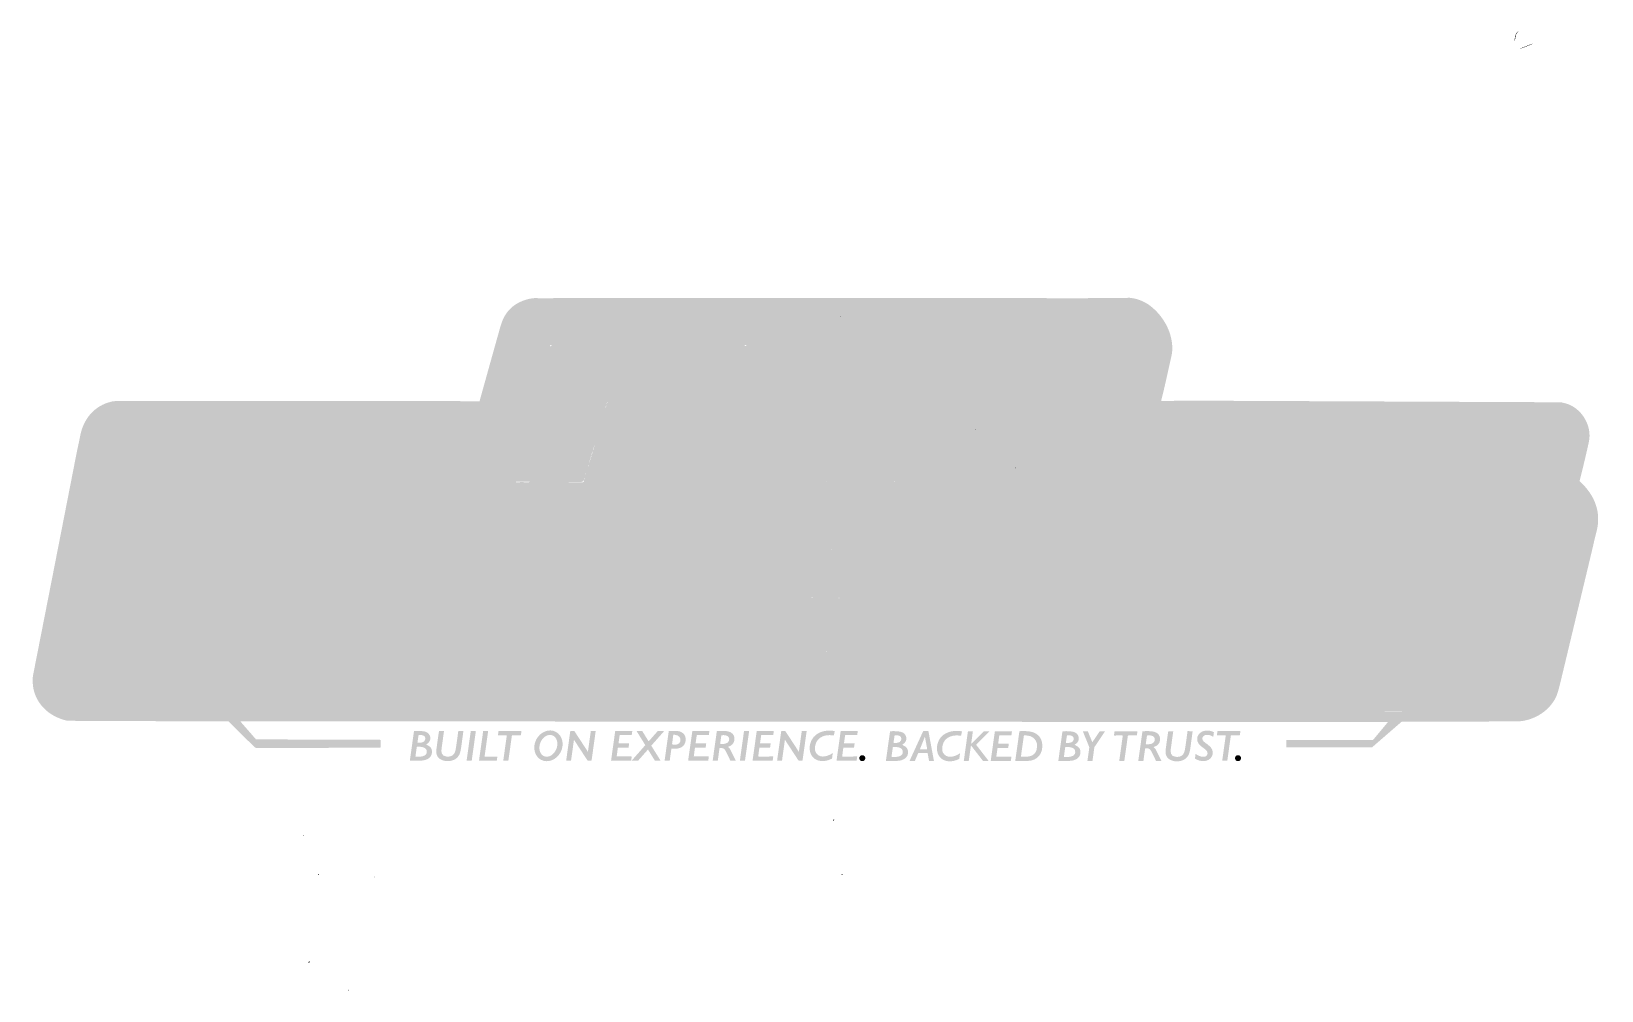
# Model space of a CAD drawing. Extents: x 30 to 5977, y 257 to 3891.
import ezdxf

# ---------------------------------------------------------------- set-up
doc = ezdxf.new("R2010")
doc.units = 0
doc.linetypes.add('Solid', pattern=[0])
for name, color, linetype, lineweight in [('Layer 1', 166, 'Solid', 0), ('Layer 2', 1, 'Solid', 0), ('Layer 3', 166, 'Solid', 0), ('Layer 4', 7, 'Solid', 0), ('Layer 5', 166, 'Solid', 0), ('Layer 6', 1, 'Solid', 0), ('Layer 7', 7, 'Solid', 0), ('Layer 8', 166, 'Solid', 0)]:
    doc.layers.add(name, color=color, linetype=linetype, lineweight=lineweight)

msp = doc.modelspace()

# ---------------------------------------------------------------- hatches: boundary and pattern name
at = {"layer": 'Layer 1'}
h = msp.add_hatch(color=256, dxfattribs=at)
edge = h.paths.add_edge_path(flags=0)
edge.add_spline(control_points=[(5647.7, 3855), (5648.4, 3870.6), (5648.8, 3882.3), (5660.5, 3890.4)], knot_values=[0, 0, 0, 0, 1, 1, 1, 1], degree=3, periodic=0)
edge.add_line((5660.5, 3890.4), (5660.5, 3890.4))
edge.add_spline(control_points=[(5660.5, 3890.4), (5660.8, 3890.6), (5661.1, 3890.5), (5661.3, 3890.3)], knot_values=[0, 0, 0, 0, 1, 1, 1, 1], degree=3, periodic=0)
edge.add_line((5661.3, 3890.3), (5661.3, 3890.3))
edge.add_spline(control_points=[(5661.3, 3890.3), (5661.5, 3890), (5661.5, 3889.6), (5661.2, 3889.4)], knot_values=[0, 0, 0, 0, 1, 1, 1, 1], degree=3, periodic=0)
edge.add_spline(control_points=[(5661.2, 3889.4), (5653, 3881.5), (5651.9, 3875.4)], knot_values=[0, 0, 0, 1, 1, 1], degree=2, periodic=0)
edge.add_spline(control_points=[(5651.9, 3875.4), (5649, 3858.8), (5648.1, 3854.9)], knot_values=[0, 0, 0, 1, 1, 1], degree=2, periodic=0)
edge.add_line((5648.1, 3854.9), (5648.1, 3854.9))
edge.add_spline(control_points=[(5648.1, 3854.9), (5648.1, 3854.8), (5648, 3854.7), (5647.9, 3854.7)], knot_values=[0, 0, 0, 0, 1, 1, 1, 1], degree=3, periodic=0)
edge.add_spline(control_points=[(5647.9, 3854.7), (5647.7, 3854.8), (5647.6, 3854.9), (5647.7, 3855)], knot_values=[0, 0, 0, 0, 1, 1, 1, 1], degree=3, periodic=0)
edge.add_line((5647.7, 3855), (5647.7, 3855))
h = msp.add_hatch(color=256, dxfattribs=at)
edge = h.paths.add_edge_path(flags=0)
edge.add_spline(control_points=[(5715.4, 3843.6), (5715.7, 3842.9), (5692.1, 3833.6)], knot_values=[0, 0, 0, 1, 1, 1], degree=2, periodic=0)
edge.add_spline(control_points=[(5692.1, 3833.6), (5668.6, 3824.2), (5668.3, 3824.9)], knot_values=[0, 0, 0, 1, 1, 1], degree=2, periodic=0)
edge.add_spline(control_points=[(5668.3, 3824.9), (5668, 3825.6), (5691.6, 3834.9)], knot_values=[0, 0, 0, 1, 1, 1], degree=2, periodic=0)
edge.add_spline(control_points=[(5691.6, 3834.9), (5715.1, 3844.3), (5715.4, 3843.6)], knot_values=[0, 0, 0, 1, 1, 1], degree=2, periodic=0)
h = msp.add_hatch(color=256, dxfattribs=at)
edge = h.paths.add_edge_path(flags=0)
edge.add_line((5108, 1179.1), (5110.8, 1206.1))
edge.add_line((5110.8, 1206.1), (5166.8, 1273.3))
edge.add_line((5166.8, 1273.3), (5166.8, 1273.3))
edge.add_spline(control_points=[(5166.8, 1273.3), (5166.9, 1273.5), (5167, 1273.8), (5166.9, 1274)], knot_values=[0, 0, 0, 0, 1, 1, 1, 1], degree=3, periodic=0)
edge.add_spline(control_points=[(5166.9, 1274), (5166.8, 1274.2), (5166.6, 1274.3), (5166.4, 1274.3)], knot_values=[0, 0, 0, 0, 1, 1, 1, 1], degree=3, periodic=0)
edge.add_line((5166.4, 1274.3), (822.7, 1277.4))
edge.add_line((822.7, 1277.4), (822.7, 1277.4))
edge.add_spline(control_points=[(822.7, 1277.4), (822.4, 1277.4), (822, 1277.2), (821.9, 1276.9)], knot_values=[0, 0, 0, 0, 1, 1, 1, 1], degree=3, periodic=0)
edge.add_spline(control_points=[(821.9, 1276.9), (821.7, 1276.5), (821.8, 1276.1), (822, 1275.9)], knot_values=[0, 0, 0, 0, 1, 1, 1, 1], degree=3, periodic=0)
edge.add_line((822, 1275.9), (880.6, 1208.7))
edge.add_line((880.6, 1208.7), (880, 1177))
edge.add_spline(control_points=[(880, 1177), (878, 1176.9), (876.9, 1178)], knot_values=[0, 0, 0, 1, 1, 1], degree=2, periodic=0)
edge.add_spline(control_points=[(876.9, 1178), (822.7, 1230.3), (777.3, 1276)], knot_values=[0, 0, 0, 1, 1, 1], degree=2, periodic=0)
edge.add_line((777.3, 1276), (777.3, 1276))
edge.add_spline(control_points=[(777.3, 1276), (776.2, 1277.1), (774.7, 1277.7), (773.1, 1277.7)], knot_values=[0, 0, 0, 0, 1, 1, 1, 1], degree=3, periodic=0)
edge.add_spline(control_points=[(773.1, 1277.7), (466.4, 1277.5), (210.6, 1278.7)], knot_values=[0, 0, 0, 1, 1, 1], degree=2, periodic=0)
edge.add_spline(control_points=[(210.6, 1278.7), (195.6, 1278.7), (180.9, 1280.3), (166.4, 1279.9)], knot_values=[0, 0, 0, 0, 1, 1, 1, 1], degree=3, periodic=0)
edge.add_line((166.4, 1279.9), (166.4, 1279.9))
edge.add_spline(control_points=[(166.4, 1279.9), (164.5, 1279.8), (162.6, 1280), (160.8, 1280.5)], knot_values=[0, 0, 0, 0, 1, 1, 1, 1], degree=3, periodic=0)
edge.add_spline(control_points=[(160.8, 1280.5), (85.1, 1299), (29.8, 1360.4), (34.9, 1440.8)], knot_values=[0, 0, 0, 0, 1, 1, 1, 1], degree=3, periodic=0)
edge.add_spline(control_points=[(34.9, 1440.8), (35.3, 1447.9), (37, 1456.7)], knot_values=[0, 0, 0, 1, 1, 1], degree=2, periodic=0)
edge.add_spline(control_points=[(37, 1456.7), (103.6, 1794.8), (201.2, 2294.4)], knot_values=[0, 0, 0, 1, 1, 1], degree=2, periodic=0)
edge.add_spline(control_points=[(201.2, 2294.4), (204.3, 2309.9), (209.9, 2334), (214.3, 2357.6)], knot_values=[0, 0, 0, 0, 1, 1, 1, 1], degree=3, periodic=0)
edge.add_spline(control_points=[(214.3, 2357.6), (226.4, 2422), (267.5, 2472.9), (332.9, 2488.1)], knot_values=[0, 0, 0, 0, 1, 1, 1, 1], degree=3, periodic=0)
edge.add_spline(control_points=[(332.9, 2488.1), (348.3, 2491.7), (385.1, 2491.1)], knot_values=[0, 0, 0, 1, 1, 1], degree=2, periodic=0)
edge.add_spline(control_points=[(385.1, 2491.1), (407.5, 2490.8), (443.4, 2490.8)], knot_values=[0, 0, 0, 1, 1, 1], degree=2, periodic=0)
edge.add_spline(control_points=[(443.4, 2490.8), (1162, 2490.7), (1640.1, 2490)], knot_values=[0, 0, 0, 1, 1, 1], degree=2, periodic=0)
edge.add_spline(control_points=[(1640.1, 2490), (1667.8, 2490), (1693.1, 2489.3), (1726.1, 2488.8)], knot_values=[0, 0, 0, 0, 1, 1, 1, 1], degree=3, periodic=0)
edge.add_line((1726.1, 2488.8), (1726.1, 2488.8))
edge.add_spline(control_points=[(1726.1, 2488.8), (1726.6, 2488.8), (1727, 2489.1), (1727.1, 2489.5)], knot_values=[0, 0, 0, 0, 1, 1, 1, 1], degree=3, periodic=0)
edge.add_spline(control_points=[(1727.1, 2489.5), (1779.1, 2676.7), (1798.2, 2744)], knot_values=[0, 0, 0, 1, 1, 1], degree=2, periodic=0)
edge.add_spline(control_points=[(1798.2, 2744), (1804.7, 2767), (1810.2, 2789.7), (1820.1, 2808.3)], knot_values=[0, 0, 0, 0, 1, 1, 1, 1], degree=3, periodic=0)
edge.add_spline(control_points=[(1820.1, 2808.3), (1845.9, 2856.8), (1903.4, 2874.3)], knot_values=[0, 0, 0, 1, 1, 1], degree=2, periodic=0)
edge.add_spline(control_points=[(1903.4, 2874.3), (1927.3, 2881.6), (1948, 2880)], knot_values=[0, 0, 0, 1, 1, 1], degree=2, periodic=0)
edge.add_spline(control_points=[(1948, 2880), (1961.3, 2879), (1969.2, 2879.5), (1984.8, 2879.8)], knot_values=[0, 0, 0, 0, 1, 1, 1, 1], degree=3, periodic=0)
edge.add_spline(control_points=[(1984.8, 2879.8), (2082.1, 2881.2), (2291.4, 2881.1)], knot_values=[0, 0, 0, 1, 1, 1], degree=2, periodic=0)
edge.add_spline(control_points=[(2291.4, 2881.1), (3328.1, 2880.4), (3931.9, 2879.8), (4175.8, 2880.2)], knot_values=[0, 0, 0, 0, 1, 1, 1, 1], degree=3, periodic=0)
edge.add_line((4175.8, 2880.2), (4175.8, 2880.2))
edge.add_spline(control_points=[(4175.8, 2880.2), (4176.5, 2880.2), (4177.2, 2880.3), (4177.9, 2880.4)], knot_values=[0, 0, 0, 0, 1, 1, 1, 1], degree=3, periodic=0)
edge.add_line((4177.9, 2880.4), (4181.5, 2881.3))
edge.add_line((4181.5, 2881.3), (4181.5, 2881.3))
edge.add_spline(control_points=[(4181.5, 2881.3), (4183.1, 2881.7), (4184.8, 2881.8), (4186.5, 2881.7)], knot_values=[0, 0, 0, 0, 1, 1, 1, 1], degree=3, periodic=0)
edge.add_spline(control_points=[(4186.5, 2881.7), (4237.3, 2877.6), (4276.6, 2843.5)], knot_values=[0, 0, 0, 1, 1, 1], degree=2, periodic=0)
edge.add_spline(control_points=[(4276.6, 2843.5), (4321.9, 2804.4), (4354.2, 2742.9), (4350.6, 2681.5)], knot_values=[0, 0, 0, 0, 1, 1, 1, 1], degree=3, periodic=0)
edge.add_spline(control_points=[(4350.6, 2681.5), (4350.1, 2671.5), (4346.3, 2654.6)], knot_values=[0, 0, 0, 1, 1, 1], degree=2, periodic=0)
edge.add_spline(control_points=[(4346.3, 2654.6), (4329.5, 2579.3), (4318.4, 2527.8), (4308.7, 2492)], knot_values=[0, 0, 0, 0, 1, 1, 1, 1], degree=3, periodic=0)
edge.add_line((4308.7, 2492), (4308.7, 2492))
edge.add_spline(control_points=[(4308.7, 2492), (4308.6, 2491.7), (4308.7, 2491.3), (4308.9, 2491.1)], knot_values=[0, 0, 0, 0, 1, 1, 1, 1], degree=3, periodic=0)
edge.add_spline(control_points=[(4308.9, 2491.1), (4309.1, 2490.8), (4309.4, 2490.7), (4309.7, 2490.7)], knot_values=[0, 0, 0, 0, 1, 1, 1, 1], degree=3, periodic=0)
edge.add_spline(control_points=[(4309.7, 2490.7), (4394.9, 2492), (4606.4, 2491.1)], knot_values=[0, 0, 0, 1, 1, 1], degree=2, periodic=0)
edge.add_spline(control_points=[(4606.4, 2491.1), (4697.4, 2490.7), (5822.4, 2485.7)], knot_values=[0, 0, 0, 1, 1, 1], degree=2, periodic=0)
edge.add_line((5822.4, 2485.7), (5822.4, 2485.7))
edge.add_spline(control_points=[(5822.4, 2485.7), (5823.2, 2485.7), (5823.9, 2485.6), (5824.6, 2485.4)], knot_values=[0, 0, 0, 0, 1, 1, 1, 1], degree=3, periodic=0)
edge.add_spline(control_points=[(5824.6, 2485.4), (5828.7, 2484.4), (5837.4, 2482.4)], knot_values=[0, 0, 0, 1, 1, 1], degree=2, periodic=0)
edge.add_spline(control_points=[(5837.4, 2482.4), (5899.5, 2467.7), (5942.3, 2397.4), (5928.7, 2335.6)], knot_values=[0, 0, 0, 0, 1, 1, 1, 1], degree=3, periodic=0)
edge.add_spline(control_points=[(5928.7, 2335.6), (5910.6, 2254.1), (5893.5, 2188.2)], knot_values=[0, 0, 0, 1, 1, 1], degree=2, periodic=0)
edge.add_line((5893.5, 2188.2), (5893.5, 2188.2))
edge.add_spline(control_points=[(5893.5, 2188.2), (5893.3, 2187.3), (5893.6, 2186.4), (5894.2, 2185.9)], knot_values=[0, 0, 0, 0, 1, 1, 1, 1], degree=3, periodic=0)
edge.add_spline(control_points=[(5894.2, 2185.9), (5950.5, 2135.8), (5976.9, 2069.3), (5957.7, 1996.3)], knot_values=[0, 0, 0, 0, 1, 1, 1, 1], degree=3, periodic=0)
edge.add_spline(control_points=[(5957.7, 1996.3), (5950.6, 1969.3), (5947.9, 1955.5), (5939.7, 1920.7)], knot_values=[0, 0, 0, 0, 1, 1, 1, 1], degree=3, periodic=0)
edge.add_spline(control_points=[(5939.7, 1920.7), (5932.7, 1891.4), (5822.6, 1431.8)], knot_values=[0, 0, 0, 1, 1, 1], degree=2, periodic=0)
edge.add_spline(control_points=[(5822.6, 1431.8), (5810.6, 1381.5), (5803, 1366.8)], knot_values=[0, 0, 0, 1, 1, 1], degree=2, periodic=0)
edge.add_spline(control_points=[(5803, 1366.8), (5783.9, 1329.6), (5747.5, 1305.6)], knot_values=[0, 0, 0, 1, 1, 1], degree=2, periodic=0)
edge.add_spline(control_points=[(5747.5, 1305.6), (5720.9, 1288), (5684.5, 1275.7), (5651.5, 1277)], knot_values=[0, 0, 0, 0, 1, 1, 1, 1], degree=3, periodic=0)
edge.add_spline(control_points=[(5651.5, 1277), (5646.2, 1277.2), (5635.8, 1277.1)], knot_values=[0, 0, 0, 1, 1, 1], degree=2, periodic=0)
edge.add_spline(control_points=[(5635.8, 1277.1), (5433.4, 1275.6), (5221.7, 1275.9)], knot_values=[0, 0, 0, 1, 1, 1], degree=2, periodic=0)
edge.add_line((5221.7, 1275.9), (5221.7, 1275.9))
edge.add_spline(control_points=[(5221.7, 1275.9), (5220.4, 1276), (5219.1, 1275.5), (5218.1, 1274.6)], knot_values=[0, 0, 0, 0, 1, 1, 1, 1], degree=3, periodic=0)
edge.add_line((5218.1, 1274.6), (5108, 1179.1))
edge = h.paths.add_edge_path(flags=0)
edge.add_line((4851.8, 1315.9), (5290.1, 1315.6))
edge.add_spline(control_points=[(5290.1, 1315.6), (5291, 1315.2), (5292.2, 1315.1)], knot_values=[0, 0, 0, 1, 1, 1], degree=2, periodic=0)
edge.add_spline(control_points=[(5292.2, 1315.1), (5442.7, 1314.9), (5643.1, 1313.9)], knot_values=[0, 0, 0, 1, 1, 1], degree=2, periodic=0)
edge.add_spline(control_points=[(5643.1, 1313.9), (5650.6, 1313.8), (5657.8, 1315.2), (5664.7, 1315)], knot_values=[0, 0, 0, 0, 1, 1, 1, 1], degree=3, periodic=0)
edge.add_spline(control_points=[(5664.7, 1315), (5671.4, 1314.8), (5680.7, 1317)], knot_values=[0, 0, 0, 1, 1, 1], degree=2, periodic=0)
edge.add_spline(control_points=[(5680.7, 1317), (5715.4, 1325.1), (5745.9, 1343.3), (5763.5, 1374.5)], knot_values=[0, 0, 0, 0, 1, 1, 1, 1], degree=3, periodic=0)
edge.add_spline(control_points=[(5763.5, 1374.5), (5771.4, 1388.4), (5780.8, 1427)], knot_values=[0, 0, 0, 1, 1, 1], degree=2, periodic=0)
edge.add_spline(control_points=[(5780.8, 1427), (5837.2, 1658.6), (5901.4, 1919)], knot_values=[0, 0, 0, 1, 1, 1], degree=2, periodic=0)
edge.add_spline(control_points=[(5901.4, 1919), (5901.8, 1920.5), (5921, 1994.6)], knot_values=[0, 0, 0, 1, 1, 1], degree=2, periodic=0)
edge.add_spline(control_points=[(5921, 1994.6), (5926.7, 2016.7), (5927.7, 2035.2)], knot_values=[0, 0, 0, 1, 1, 1], degree=2, periodic=0)
edge.add_spline(control_points=[(5927.7, 2035.2), (5930.6, 2092.9), (5902.7, 2139.9), (5853.7, 2169.1)], knot_values=[0, 0, 0, 0, 1, 1, 1, 1], degree=3, periodic=0)
edge.add_line((5853.7, 2169.1), (5853.7, 2169.1))
edge.add_spline(control_points=[(5853.7, 2169.1), (5852, 2170.1), (5851.2, 2172.1), (5851.6, 2174)], knot_values=[0, 0, 0, 0, 1, 1, 1, 1], degree=3, periodic=0)
edge.add_line((5851.6, 2174), (5895.2, 2361.3))
edge.add_spline(control_points=[(5895.2, 2361.3), (5895.5, 2362.6), (5895.6, 2363.9), (5895.4, 2365.2)], knot_values=[0, 0, 0, 0, 1, 1, 1, 1], degree=3, periodic=0)
edge.add_spline(control_points=[(5895.4, 2365.2), (5891.4, 2413.5), (5847.3, 2436.9)], knot_values=[0, 0, 0, 1, 1, 1], degree=2, periodic=0)
edge.add_spline(control_points=[(5847.3, 2436.9), (5813.2, 2454.9), (5772.4, 2452.1)], knot_values=[0, 0, 0, 1, 1, 1], degree=2, periodic=0)
edge.add_spline(control_points=[(5772.4, 2452.1), (5754.8, 2450.9), (5742.7, 2450.9)], knot_values=[0, 0, 0, 1, 1, 1], degree=2, periodic=0)
edge.add_spline(control_points=[(5742.7, 2450.9), (4963.8, 2452.3), (4426.1, 2453.9)], knot_values=[0, 0, 0, 1, 1, 1], degree=2, periodic=0)
edge.add_spline(control_points=[(4426.1, 2453.9), (4348, 2454.1), (4264.9, 2453.3)], knot_values=[0, 0, 0, 1, 1, 1], degree=2, periodic=0)
edge.add_line((4264.9, 2453.3), (4264.9, 2453.3))
edge.add_spline(control_points=[(4264.9, 2453.3), (4263.9, 2453.3), (4262.9, 2453.7), (4262.3, 2454.5)], knot_values=[0, 0, 0, 0, 1, 1, 1, 1], degree=3, periodic=0)
edge.add_spline(control_points=[(4262.3, 2454.5), (4261.7, 2455.3), (4261.5, 2456.3), (4261.7, 2457.3)], knot_values=[0, 0, 0, 0, 1, 1, 1, 1], degree=3, periodic=0)
edge.add_spline(control_points=[(4261.7, 2457.3), (4290, 2580.6), (4307.2, 2645.9)], knot_values=[0, 0, 0, 1, 1, 1], degree=2, periodic=0)
edge.add_spline(control_points=[(4307.2, 2645.9), (4312.4, 2665.7), (4312.3, 2679.2)], knot_values=[0, 0, 0, 1, 1, 1], degree=2, periodic=0)
edge.add_spline(control_points=[(4312.3, 2679.2), (4311.8, 2739.8), (4288.2, 2790.2), (4236.3, 2821.7)], knot_values=[0, 0, 0, 0, 1, 1, 1, 1], degree=3, periodic=0)
edge.add_spline(control_points=[(4236.3, 2821.7), (4218.5, 2832.6), (4201.5, 2836.6), (4182.5, 2840)], knot_values=[0, 0, 0, 0, 1, 1, 1, 1], degree=3, periodic=0)
edge.add_spline(control_points=[(4182.5, 2840), (4171.5, 2842), (4154.4, 2841.9)], knot_values=[0, 0, 0, 1, 1, 1], degree=2, periodic=0)
edge.add_spline(control_points=[(4154.4, 2841.9), (3928.8, 2840.7), (3673.3, 2840.6)], knot_values=[0, 0, 0, 1, 1, 1], degree=2, periodic=0)
edge.add_spline(control_points=[(3673.3, 2840.6), (2045.5, 2839.9), (1933.8, 2840.1)], knot_values=[0, 0, 0, 1, 1, 1], degree=2, periodic=0)
edge.add_spline(control_points=[(1933.8, 2840.1), (1899.1, 2840.1), (1869.4, 2817.6), (1852.7, 2788.8)], knot_values=[0, 0, 0, 0, 1, 1, 1, 1], degree=3, periodic=0)
edge.add_spline(control_points=[(1852.7, 2788.8), (1852.3, 2788), (1851.9, 2787.1), (1851.7, 2786.1)], knot_values=[0, 0, 0, 0, 1, 1, 1, 1], degree=3, periodic=0)
edge.add_spline(control_points=[(1851.7, 2786.1), (1838.3, 2734.1), (1822.7, 2680.9)], knot_values=[0, 0, 0, 1, 1, 1], degree=2, periodic=0)
edge.add_spline(control_points=[(1822.7, 2680.9), (1819.9, 2671.4), (1757.6, 2457.5)], knot_values=[0, 0, 0, 1, 1, 1], degree=2, periodic=0)
edge.add_spline(control_points=[(1757.6, 2457.5), (1757.1, 2456), (1755.8, 2454.9), (1754.2, 2454.9)], knot_values=[0, 0, 0, 0, 1, 1, 1, 1], degree=3, periodic=0)
edge.add_spline(control_points=[(1754.2, 2454.9), (1631.9, 2453.5), (1470.3, 2453.6)], knot_values=[0, 0, 0, 1, 1, 1], degree=2, periodic=0)
edge.add_spline(control_points=[(1470.3, 2453.6), (1348.2, 2453.6), (363.3, 2453.5)], knot_values=[0, 0, 0, 1, 1, 1], degree=2, periodic=0)
edge.add_spline(control_points=[(363.3, 2453.5), (314.2, 2453.5), (263.5, 2414), (254.5, 2365.2)], knot_values=[0, 0, 0, 0, 1, 1, 1, 1], degree=3, periodic=0)
edge.add_spline(control_points=[(254.5, 2365.2), (237.6, 2272.7), (219, 2178.1)], knot_values=[0, 0, 0, 1, 1, 1], degree=2, periodic=0)
edge.add_spline(control_points=[(219, 2178.1), (134.1, 1746.4), (83.7, 1489.5)], knot_values=[0, 0, 0, 1, 1, 1], degree=2, periodic=0)
edge.add_spline(control_points=[(83.7, 1489.5), (74.3, 1441.7), (74.3, 1434.9)], knot_values=[0, 0, 0, 1, 1, 1], degree=2, periodic=0)
edge.add_spline(control_points=[(74.3, 1434.9), (73.9, 1382.2), (111.9, 1332.3), (162.3, 1317)], knot_values=[0, 0, 0, 0, 1, 1, 1, 1], degree=3, periodic=0)
edge.add_spline(control_points=[(162.3, 1317), (173, 1313.8), (193.1, 1314.1)], knot_values=[0, 0, 0, 1, 1, 1], degree=2, periodic=0)
edge.add_spline(control_points=[(193.1, 1314.1), (281.5, 1315.3), (381.9, 1315.3)], knot_values=[0, 0, 0, 1, 1, 1], degree=2, periodic=0)
edge.add_spline(control_points=[(381.9, 1315.3), (2071.6, 1316.3), (3822.5, 1316.1)], knot_values=[0, 0, 0, 1, 1, 1], degree=2, periodic=0)
edge.add_spline(control_points=[(3822.5, 1316.1), (4337.1, 1316), (4851.8, 1315.9)], knot_values=[0, 0, 0, 1, 1, 1], degree=2, periodic=0)
h = msp.add_hatch(color=256, dxfattribs=at)
edge = h.paths.add_edge_path(flags=0)
edge.add_line((2015.7, 1237.5), (2015.7, 1237.5))
edge.add_spline(control_points=[(2015.7, 1237.5), (2041.2, 1224.3), (2049.4, 1189.8), (2034.2, 1160.4)], knot_values=[0, 0, 0, 0, 1, 1, 1, 1], degree=3, periodic=0)
edge.add_spline(control_points=[(2034.2, 1160.4), (2018.9, 1131.1), (1985.9, 1118.1), (1960.4, 1131.3)], knot_values=[0, 0, 0, 0, 1, 1, 1, 1], degree=3, periodic=0)
edge.add_spline(control_points=[(1960.4, 1131.3), (1935, 1144.6), (1926.7, 1179.1), (1942, 1208.4)], knot_values=[0, 0, 0, 0, 1, 1, 1, 1], degree=3, periodic=0)
edge.add_spline(control_points=[(1942, 1208.4), (1957.2, 1237.7), (1990.3, 1250.8), (2015.7, 1237.5)], knot_values=[0, 0, 0, 0, 1, 1, 1, 1], degree=3, periodic=0)
edge.add_line((2015.7, 1237.5), (2015.7, 1237.5))
edge = h.paths.add_edge_path(flags=0)
edge.add_line((2003.4, 1224), (2003.4, 1224))
edge.add_spline(control_points=[(2003.4, 1224), (1986.6, 1230.6), (1966.1, 1218.2), (1957.5, 1196.3)], knot_values=[0, 0, 0, 0, 1, 1, 1, 1], degree=3, periodic=0)
edge.add_spline(control_points=[(1957.5, 1196.3), (1949, 1174.4), (1955.6, 1151.4), (1972.4, 1144.8)], knot_values=[0, 0, 0, 0, 1, 1, 1, 1], degree=3, periodic=0)
edge.add_spline(control_points=[(1972.4, 1144.8), (1989.1, 1138.3), (2009.6, 1150.7), (2018.2, 1172.5)], knot_values=[0, 0, 0, 0, 1, 1, 1, 1], degree=3, periodic=0)
edge.add_spline(control_points=[(2018.2, 1172.5), (2026.8, 1194.4), (2020.1, 1217.4), (2003.4, 1224)], knot_values=[0, 0, 0, 0, 1, 1, 1, 1], degree=3, periodic=0)
edge.add_line((2003.4, 1224), (2003.4, 1224))
h = msp.add_hatch(color=256, dxfattribs=at)
edge = h.paths.add_edge_path(flags=0)
edge.add_line((1526.1, 1190.2), (1526.1, 1190.2))
edge.add_spline(control_points=[(1526.1, 1190.2), (1525.8, 1190), (1525.6, 1189.7), (1525.6, 1189.4)], knot_values=[0, 0, 0, 0, 1, 1, 1, 1], degree=3, periodic=0)
edge.add_spline(control_points=[(1525.6, 1189.4), (1525.6, 1189.1), (1525.8, 1188.8), (1526.1, 1188.6)], knot_values=[0, 0, 0, 0, 1, 1, 1, 1], degree=3, periodic=0)
edge.add_spline(control_points=[(1526.1, 1188.6), (1532, 1185.3), (1532.1, 1185.3)], knot_values=[0, 0, 0, 1, 1, 1], degree=2, periodic=0)
edge.add_spline(control_points=[(1532.1, 1185.3), (1549, 1177.6), (1546.6, 1156.5)], knot_values=[0, 0, 0, 1, 1, 1], degree=2, periodic=0)
edge.add_spline(control_points=[(1546.6, 1156.5), (1544.4, 1138.3), (1526, 1130), (1509.9, 1128.8)], knot_values=[0, 0, 0, 0, 1, 1, 1, 1], degree=3, periodic=0)
edge.add_spline(control_points=[(1509.9, 1128.8), (1490.3, 1127.3), (1463.9, 1128.2)], knot_values=[0, 0, 0, 1, 1, 1], degree=2, periodic=0)
edge.add_spline(control_points=[(1463.9, 1128.2), (1463.7, 1128.2), (1463.6, 1128.3), (1463.5, 1128.4)], knot_values=[0, 0, 0, 0, 1, 1, 1, 1], degree=3, periodic=0)
edge.add_spline(control_points=[(1463.5, 1128.4), (1463.4, 1128.6), (1463.3, 1128.7), (1463.3, 1128.9)], knot_values=[0, 0, 0, 0, 1, 1, 1, 1], degree=3, periodic=0)
edge.add_line((1463.3, 1128.9), (1478.7, 1238.9))
edge.add_line((1478.7, 1238.9), (1478.7, 1238.9))
edge.add_spline(control_points=[(1478.7, 1238.9), (1478.8, 1239.9), (1479.6, 1240.6), (1480.6, 1240.6)], knot_values=[0, 0, 0, 0, 1, 1, 1, 1], degree=3, periodic=0)
edge.add_spline(control_points=[(1480.6, 1240.6), (1502.7, 1241.8), (1518.4, 1238.8)], knot_values=[0, 0, 0, 1, 1, 1], degree=2, periodic=0)
edge.add_spline(control_points=[(1518.4, 1238.8), (1544, 1234), (1549.3, 1202.8), (1526.1, 1190.2)], knot_values=[0, 0, 0, 0, 1, 1, 1, 1], degree=3, periodic=0)
edge = h.paths.add_edge_path(flags=0)
edge.add_spline(control_points=[(1493.5, 1196.2), (1502.9, 1195.7), (1516.3, 1196.3), (1520.4, 1205.6)], knot_values=[0, 0, 0, 0, 1, 1, 1, 1], degree=3, periodic=0)
edge.add_spline(control_points=[(1520.4, 1205.6), (1524.5, 1214.9), (1519.6, 1223.4), (1509.3, 1224.8)], knot_values=[0, 0, 0, 0, 1, 1, 1, 1], degree=3, periodic=0)
edge.add_spline(control_points=[(1509.3, 1224.8), (1504.7, 1225.4), (1497.5, 1225.1)], knot_values=[0, 0, 0, 1, 1, 1], degree=2, periodic=0)
edge.add_spline(control_points=[(1497.5, 1225.1), (1496.7, 1225.1), (1496.1, 1224.5), (1496, 1223.8)], knot_values=[0, 0, 0, 0, 1, 1, 1, 1], degree=3, periodic=0)
edge.add_line((1496, 1223.8), (1492, 1198.1))
edge.add_line((1492, 1198.1), (1492, 1198.1))
edge.add_spline(control_points=[(1492, 1198.1), (1491.9, 1197.6), (1492, 1197.2), (1492.3, 1196.8)], knot_values=[0, 0, 0, 0, 1, 1, 1, 1], degree=3, periodic=0)
edge.add_spline(control_points=[(1492.3, 1196.8), (1492.6, 1196.5), (1493, 1196.3), (1493.5, 1196.2)], knot_values=[0, 0, 0, 0, 1, 1, 1, 1], degree=3, periodic=0)
edge.add_line((1493.5, 1196.2), (1493.5, 1196.2))
edge = h.paths.add_edge_path(flags=0)
edge.add_spline(control_points=[(1486, 1143.4), (1500.4, 1142.8), (1526.4, 1142.3), (1527.3, 1161)], knot_values=[0, 0, 0, 0, 1, 1, 1, 1], degree=3, periodic=0)
edge.add_spline(control_points=[(1527.3, 1161), (1528.2, 1180.2), (1506.2, 1181.5), (1491.2, 1180.8)], knot_values=[0, 0, 0, 0, 1, 1, 1, 1], degree=3, periodic=0)
edge.add_line((1491.2, 1180.8), (1491.2, 1180.8))
edge.add_spline(control_points=[(1491.2, 1180.8), (1490.2, 1180.8), (1489.4, 1180.1), (1489.3, 1179.1)], knot_values=[0, 0, 0, 0, 1, 1, 1, 1], degree=3, periodic=0)
edge.add_line((1489.3, 1179.1), (1484.5, 1145.1))
edge.add_line((1484.5, 1145.1), (1484.5, 1145.1))
edge.add_spline(control_points=[(1484.5, 1145.1), (1484.5, 1144.7), (1484.6, 1144.3), (1484.9, 1144)], knot_values=[0, 0, 0, 0, 1, 1, 1, 1], degree=3, periodic=0)
edge.add_spline(control_points=[(1484.9, 1144), (1485.2, 1143.6), (1485.6, 1143.4), (1486, 1143.4)], knot_values=[0, 0, 0, 0, 1, 1, 1, 1], degree=3, periodic=0)
edge.add_line((1486, 1143.4), (1486, 1143.4))
h = msp.add_hatch(color=256, dxfattribs=at)
edge = h.paths.add_edge_path(flags=0)
edge.add_line((1647.8, 1241), (1664.9, 1240.8))
edge.add_line((1664.9, 1240.8), (1664.9, 1240.8))
edge.add_spline(control_points=[(1664.9, 1240.8), (1665.2, 1240.8), (1665.4, 1240.7), (1665.6, 1240.4)], knot_values=[0, 0, 0, 0, 1, 1, 1, 1], degree=3, periodic=0)
edge.add_spline(control_points=[(1665.6, 1240.4), (1665.8, 1240.2), (1665.9, 1240), (1665.9, 1239.7)], knot_values=[0, 0, 0, 0, 1, 1, 1, 1], degree=3, periodic=0)
edge.add_spline(control_points=[(1665.9, 1239.7), (1665.4, 1236.2), (1658.2, 1183.5)], knot_values=[0, 0, 0, 1, 1, 1], degree=2, periodic=0)
edge.add_spline(control_points=[(1658.2, 1183.5), (1655.5, 1164), (1653.2, 1149.1), (1640.5, 1137.9)], knot_values=[0, 0, 0, 0, 1, 1, 1, 1], degree=3, periodic=0)
edge.add_spline(control_points=[(1640.5, 1137.9), (1626.1, 1125), (1600, 1123.5), (1583.5, 1131.2)], knot_values=[0, 0, 0, 0, 1, 1, 1, 1], degree=3, periodic=0)
edge.add_spline(control_points=[(1583.5, 1131.2), (1560, 1142), (1563.8, 1171.2)], knot_values=[0, 0, 0, 1, 1, 1], degree=2, periodic=0)
edge.add_spline(control_points=[(1563.8, 1171.2), (1568.5, 1206.5), (1573.5, 1239.9)], knot_values=[0, 0, 0, 1, 1, 1], degree=2, periodic=0)
edge.add_line((1573.5, 1239.9), (1573.5, 1239.9))
edge.add_spline(control_points=[(1573.5, 1239.9), (1573.6, 1240.5), (1574.2, 1241), (1574.8, 1241)], knot_values=[0, 0, 0, 0, 1, 1, 1, 1], degree=3, periodic=0)
edge.add_line((1574.8, 1241), (1591.5, 1240.8))
edge.add_line((1591.5, 1240.8), (1591.5, 1240.8))
edge.add_spline(control_points=[(1591.5, 1240.8), (1591.8, 1240.8), (1592.1, 1240.6), (1592.2, 1240.4)], knot_values=[0, 0, 0, 0, 1, 1, 1, 1], degree=3, periodic=0)
edge.add_spline(control_points=[(1592.2, 1240.4), (1592.4, 1240.2), (1592.5, 1240), (1592.5, 1239.7)], knot_values=[0, 0, 0, 0, 1, 1, 1, 1], degree=3, periodic=0)
edge.add_spline(control_points=[(1592.5, 1239.7), (1583.9, 1178.7), (1583.3, 1174.4)], knot_values=[0, 0, 0, 1, 1, 1], degree=2, periodic=0)
edge.add_spline(control_points=[(1583.3, 1174.4), (1581.2, 1159.7), (1583.3, 1146.1), (1600.6, 1144)], knot_values=[0, 0, 0, 0, 1, 1, 1, 1], degree=3, periodic=0)
edge.add_spline(control_points=[(1600.6, 1144), (1631.8, 1140.1), (1636.8, 1171.4)], knot_values=[0, 0, 0, 1, 1, 1], degree=2, periodic=0)
edge.add_spline(control_points=[(1636.8, 1171.4), (1640.9, 1197.1), (1646.5, 1239.8)], knot_values=[0, 0, 0, 1, 1, 1], degree=2, periodic=0)
edge.add_line((1646.5, 1239.8), (1646.5, 1239.8))
edge.add_spline(control_points=[(1646.5, 1239.8), (1646.5, 1240.5), (1647.1, 1241), (1647.8, 1241)], knot_values=[0, 0, 0, 0, 1, 1, 1, 1], degree=3, periodic=0)
edge.add_line((1647.8, 1241), (1647.8, 1241))
h = msp.add_hatch(color=256, dxfattribs=at)
edge = h.paths.add_edge_path(flags=0)
edge.add_line((1696.6, 1128), (1679.3, 1128))
edge.add_line((1679.3, 1128), (1679.3, 1128))
edge.add_spline(control_points=[(1679.3, 1128), (1679, 1128), (1678.7, 1128.2), (1678.5, 1128.4)], knot_values=[0, 0, 0, 0, 1, 1, 1, 1], degree=3, periodic=0)
edge.add_spline(control_points=[(1678.5, 1128.4), (1678.3, 1128.6), (1678.2, 1128.9), (1678.3, 1129.2)], knot_values=[0, 0, 0, 0, 1, 1, 1, 1], degree=3, periodic=0)
edge.add_line((1678.3, 1129.2), (1693.8, 1240))
edge.add_line((1693.8, 1240), (1693.8, 1240))
edge.add_spline(control_points=[(1693.8, 1240), (1693.8, 1240.5), (1694.3, 1240.9), (1694.8, 1240.9)], knot_values=[0, 0, 0, 0, 1, 1, 1, 1], degree=3, periodic=0)
edge.add_line((1694.8, 1240.9), (1712.1, 1240.9))
edge.add_line((1712.1, 1240.9), (1712.1, 1240.9))
edge.add_spline(control_points=[(1712.1, 1240.9), (1712.4, 1240.9), (1712.7, 1240.7), (1712.9, 1240.5)], knot_values=[0, 0, 0, 0, 1, 1, 1, 1], degree=3, periodic=0)
edge.add_spline(control_points=[(1712.9, 1240.5), (1713, 1240.3), (1713.1, 1240), (1713.1, 1239.7)], knot_values=[0, 0, 0, 0, 1, 1, 1, 1], degree=3, periodic=0)
edge.add_line((1713.1, 1239.7), (1697.6, 1128.9))
edge.add_line((1697.6, 1128.9), (1697.6, 1128.9))
edge.add_spline(control_points=[(1697.6, 1128.9), (1697.5, 1128.4), (1697.1, 1128), (1696.6, 1128)], knot_values=[0, 0, 0, 0, 1, 1, 1, 1], degree=3, periodic=0)
h = msp.add_hatch(color=256, dxfattribs=at)
edge = h.paths.add_edge_path(flags=0)
edge.add_line((1741.8, 1240.8), (1758.6, 1240.9))
edge.add_line((1758.6, 1240.9), (1758.6, 1240.9))
edge.add_spline(control_points=[(1758.6, 1240.9), (1758.9, 1240.9), (1759.2, 1240.8), (1759.4, 1240.5)], knot_values=[0, 0, 0, 0, 1, 1, 1, 1], degree=3, periodic=0)
edge.add_spline(control_points=[(1759.4, 1240.5), (1759.6, 1240.3), (1759.7, 1240), (1759.6, 1239.7)], knot_values=[0, 0, 0, 0, 1, 1, 1, 1], degree=3, periodic=0)
edge.add_line((1759.6, 1239.7), (1746.3, 1144.5))
edge.add_line((1746.3, 1144.5), (1746.3, 1144.5))
edge.add_spline(control_points=[(1746.3, 1144.5), (1746.3, 1144.2), (1746.3, 1143.9), (1746.5, 1143.6)], knot_values=[0, 0, 0, 0, 1, 1, 1, 1], degree=3, periodic=0)
edge.add_spline(control_points=[(1746.5, 1143.6), (1746.7, 1143.4), (1747, 1143.3), (1747.3, 1143.3)], knot_values=[0, 0, 0, 0, 1, 1, 1, 1], degree=3, periodic=0)
edge.add_line((1747.3, 1143.3), (1793.3, 1143.5))
edge.add_line((1793.3, 1143.5), (1793.3, 1143.5))
edge.add_spline(control_points=[(1793.3, 1143.5), (1793.6, 1143.5), (1793.9, 1143.4), (1794.1, 1143.2)], knot_values=[0, 0, 0, 0, 1, 1, 1, 1], degree=3, periodic=0)
edge.add_spline(control_points=[(1794.1, 1143.2), (1794.3, 1143), (1794.4, 1142.7), (1794.4, 1142.4)], knot_values=[0, 0, 0, 0, 1, 1, 1, 1], degree=3, periodic=0)
edge.add_line((1794.4, 1142.4), (1792.5, 1129.1))
edge.add_line((1792.5, 1129.1), (1792.5, 1129.1))
edge.add_spline(control_points=[(1792.5, 1129.1), (1792.4, 1128.6), (1792, 1128.2), (1791.5, 1128.2)], knot_values=[0, 0, 0, 0, 1, 1, 1, 1], degree=3, periodic=0)
edge.add_line((1791.5, 1128.2), (1726.3, 1127.9))
edge.add_line((1726.3, 1127.9), (1726.3, 1127.9))
edge.add_spline(control_points=[(1726.3, 1127.9), (1726, 1127.9), (1725.7, 1128), (1725.5, 1128.2)], knot_values=[0, 0, 0, 0, 1, 1, 1, 1], degree=3, periodic=0)
edge.add_spline(control_points=[(1725.5, 1128.2), (1725.3, 1128.5), (1725.2, 1128.7), (1725.2, 1129)], knot_values=[0, 0, 0, 0, 1, 1, 1, 1], degree=3, periodic=0)
edge.add_line((1725.2, 1129), (1740.8, 1239.9))
edge.add_line((1740.8, 1239.9), (1740.8, 1239.9))
edge.add_spline(control_points=[(1740.8, 1239.9), (1740.8, 1240.4), (1741.3, 1240.8), (1741.8, 1240.8)], knot_values=[0, 0, 0, 0, 1, 1, 1, 1], degree=3, periodic=0)
h = msp.add_hatch(color=256, dxfattribs=at)
edge = h.paths.add_edge_path(flags=0)
edge.add_line((1797.1, 1225.8), (1799, 1240))
edge.add_line((1799, 1240), (1799, 1240))
edge.add_spline(control_points=[(1799, 1240), (1799.1, 1240.5), (1799.6, 1240.9), (1800.1, 1240.9)], knot_values=[0, 0, 0, 0, 1, 1, 1, 1], degree=3, periodic=0)
edge.add_line((1800.1, 1240.9), (1884.8, 1240.8))
edge.add_line((1884.8, 1240.8), (1884.8, 1240.8))
edge.add_spline(control_points=[(1884.8, 1240.8), (1885.1, 1240.8), (1885.4, 1240.7), (1885.6, 1240.5)], knot_values=[0, 0, 0, 0, 1, 1, 1, 1], degree=3, periodic=0)
edge.add_spline(control_points=[(1885.6, 1240.5), (1885.8, 1240.2), (1885.9, 1239.9), (1885.8, 1239.6)], knot_values=[0, 0, 0, 0, 1, 1, 1, 1], degree=3, periodic=0)
edge.add_line((1885.8, 1239.6), (1883.9, 1225.5))
edge.add_line((1883.9, 1225.5), (1883.9, 1225.5))
edge.add_spline(control_points=[(1883.9, 1225.5), (1883.8, 1225), (1883.3, 1224.6), (1882.8, 1224.6)], knot_values=[0, 0, 0, 0, 1, 1, 1, 1], degree=3, periodic=0)
edge.add_line((1882.8, 1224.6), (1850.7, 1224.6))
edge.add_spline(control_points=[(1850.7, 1224.6), (1850.2, 1224.6), (1849.8, 1224.3), (1849.7, 1223.7)], knot_values=[0, 0, 0, 0, 1, 1, 1, 1], degree=3, periodic=0)
edge.add_line((1849.7, 1223.7), (1836.4, 1128.9))
edge.add_line((1836.4, 1128.9), (1836.4, 1128.9))
edge.add_spline(control_points=[(1836.4, 1128.9), (1836.3, 1128.4), (1835.9, 1128), (1835.4, 1128)], knot_values=[0, 0, 0, 0, 1, 1, 1, 1], degree=3, periodic=0)
edge.add_line((1835.4, 1128), (1818.1, 1128))
edge.add_line((1818.1, 1128), (1818.1, 1128))
edge.add_spline(control_points=[(1818.1, 1128), (1817.8, 1128), (1817.5, 1128.1), (1817.3, 1128.4)], knot_values=[0, 0, 0, 0, 1, 1, 1, 1], degree=3, periodic=0)
edge.add_spline(control_points=[(1817.3, 1128.4), (1817.1, 1128.6), (1817.1, 1128.9), (1817.1, 1129.2)], knot_values=[0, 0, 0, 0, 1, 1, 1, 1], degree=3, periodic=0)
edge.add_line((1817.1, 1129.2), (1830.3, 1223.4))
edge.add_line((1830.3, 1223.4), (1830.3, 1223.4))
edge.add_spline(control_points=[(1830.3, 1223.4), (1830.3, 1223.7), (1830.3, 1224), (1830.1, 1224.2)], knot_values=[0, 0, 0, 0, 1, 1, 1, 1], degree=3, periodic=0)
edge.add_spline(control_points=[(1830.1, 1224.2), (1829.9, 1224.5), (1829.6, 1224.6), (1829.3, 1224.6)], knot_values=[0, 0, 0, 0, 1, 1, 1, 1], degree=3, periodic=0)
edge.add_line((1829.3, 1224.6), (1798.1, 1224.6))
edge.add_spline(control_points=[(1798.1, 1224.6), (1797.8, 1224.6), (1797.5, 1224.7), (1797.3, 1225)], knot_values=[0, 0, 0, 0, 1, 1, 1, 1], degree=3, periodic=0)
edge.add_spline(control_points=[(1797.3, 1225), (1797.1, 1225.2), (1797, 1225.5), (1797.1, 1225.8)], knot_values=[0, 0, 0, 0, 1, 1, 1, 1], degree=3, periodic=0)
edge.add_line((1797.1, 1225.8), (1797.1, 1225.8))
h = msp.add_hatch(color=256, dxfattribs=at)
edge = h.paths.add_edge_path(flags=0)
edge.add_spline(control_points=[(2119, 1190.2), (2127.3, 1177.5), (2136.7, 1163.1)], knot_values=[0, 0, 0, 1, 1, 1], degree=2, periodic=0)
edge.add_spline(control_points=[(2136.7, 1163.1), (2136.8, 1162.9), (2137.1, 1162.8), (2137.3, 1162.8)], knot_values=[0, 0, 0, 0, 1, 1, 1, 1], degree=3, periodic=0)
edge.add_spline(control_points=[(2137.3, 1162.8), (2137.5, 1162.9), (2137.7, 1163.1), (2137.8, 1163.3)], knot_values=[0, 0, 0, 0, 1, 1, 1, 1], degree=3, periodic=0)
edge.add_line((2137.8, 1163.3), (2148.5, 1240.2))
edge.add_line((2148.5, 1240.2), (2148.5, 1240.2))
edge.add_spline(control_points=[(2148.5, 1240.2), (2148.6, 1240.7), (2149, 1241), (2149.5, 1241)], knot_values=[0, 0, 0, 0, 1, 1, 1, 1], degree=3, periodic=0)
edge.add_line((2149.5, 1241), (2166.4, 1241))
edge.add_line((2166.4, 1241), (2166.4, 1241))
edge.add_spline(control_points=[(2166.4, 1241), (2166.6, 1241), (2166.7, 1240.9), (2166.9, 1240.8)], knot_values=[0, 0, 0, 0, 1, 1, 1, 1], degree=3, periodic=0)
edge.add_spline(control_points=[(2166.9, 1240.8), (2167, 1240.6), (2167.1, 1240.4), (2167, 1240.2)], knot_values=[0, 0, 0, 0, 1, 1, 1, 1], degree=3, periodic=0)
edge.add_line((2167, 1240.2), (2151.6, 1129.9))
edge.add_line((2151.6, 1129.9), (2151.6, 1129.9))
edge.add_spline(control_points=[(2151.6, 1129.9), (2151.4, 1128.9), (2150.6, 1128.2), (2149.7, 1128.2)], knot_values=[0, 0, 0, 0, 1, 1, 1, 1], degree=3, periodic=0)
edge.add_line((2149.7, 1128.2), (2138.2, 1128.2))
edge.add_spline(control_points=[(2138.2, 1128.2), (2137.1, 1128.2), (2136.1, 1128.7), (2135.5, 1129.7)], knot_values=[0, 0, 0, 0, 1, 1, 1, 1], degree=3, periodic=0)
edge.add_spline(control_points=[(2135.5, 1129.7), (2106.1, 1174.7), (2103.3, 1179)], knot_values=[0, 0, 0, 1, 1, 1], degree=2, periodic=0)
edge.add_spline(control_points=[(2103.3, 1179), (2095, 1191.6), (2085.6, 1206.1)], knot_values=[0, 0, 0, 1, 1, 1], degree=2, periodic=0)
edge.add_line((2085.6, 1206.1), (2085.6, 1206.1))
edge.add_spline(control_points=[(2085.6, 1206.1), (2085.5, 1206.3), (2085.2, 1206.4), (2085, 1206.3)], knot_values=[0, 0, 0, 0, 1, 1, 1, 1], degree=3, periodic=0)
edge.add_spline(control_points=[(2085, 1206.3), (2084.7, 1206.3), (2084.6, 1206.1), (2084.5, 1205.8)], knot_values=[0, 0, 0, 0, 1, 1, 1, 1], degree=3, periodic=0)
edge.add_line((2084.5, 1205.8), (2073.8, 1129))
edge.add_spline(control_points=[(2073.8, 1129), (2073.7, 1128.5), (2073.3, 1128.2), (2072.8, 1128.2)], knot_values=[0, 0, 0, 0, 1, 1, 1, 1], degree=3, periodic=0)
edge.add_line((2072.8, 1128.2), (2055.9, 1128.2))
edge.add_line((2055.9, 1128.2), (2055.9, 1128.2))
edge.add_spline(control_points=[(2055.9, 1128.2), (2055.7, 1128.2), (2055.6, 1128.3), (2055.4, 1128.4)], knot_values=[0, 0, 0, 0, 1, 1, 1, 1], degree=3, periodic=0)
edge.add_spline(control_points=[(2055.4, 1128.4), (2055.3, 1128.5), (2055.2, 1128.7), (2055.3, 1128.9)], knot_values=[0, 0, 0, 0, 1, 1, 1, 1], degree=3, periodic=0)
edge.add_line((2055.3, 1128.9), (2070.7, 1239.3))
edge.add_line((2070.7, 1239.3), (2070.7, 1239.3))
edge.add_spline(control_points=[(2070.7, 1239.3), (2070.8, 1240.3), (2071.7, 1241), (2072.6, 1241)], knot_values=[0, 0, 0, 0, 1, 1, 1, 1], degree=3, periodic=0)
edge.add_line((2072.6, 1241), (2084.1, 1241))
edge.add_line((2084.1, 1241), (2084.1, 1241))
edge.add_spline(control_points=[(2084.1, 1241), (2085.2, 1241), (2086.2, 1240.4), (2086.8, 1239.5)], knot_values=[0, 0, 0, 0, 1, 1, 1, 1], degree=3, periodic=0)
edge.add_spline(control_points=[(2086.8, 1239.5), (2116.2, 1194.5), (2119, 1190.2)], knot_values=[0, 0, 0, 1, 1, 1], degree=2, periodic=0)
h = msp.add_hatch(color=256, dxfattribs=at)
edge = h.paths.add_edge_path(flags=0)
edge.add_line((2290.6, 1177.6), (2252, 1177.7))
edge.add_spline(control_points=[(2252, 1177.7), (2251.5, 1177.7), (2251.1, 1177.3), (2251, 1176.7)], knot_values=[0, 0, 0, 0, 1, 1, 1, 1], degree=3, periodic=0)
edge.add_line((2251, 1176.7), (2246.6, 1145.2))
edge.add_line((2246.6, 1145.2), (2246.6, 1145.2))
edge.add_spline(control_points=[(2246.6, 1145.2), (2246.5, 1144.9), (2246.6, 1144.6), (2246.8, 1144.4)], knot_values=[0, 0, 0, 0, 1, 1, 1, 1], degree=3, periodic=0)
edge.add_spline(control_points=[(2246.8, 1144.4), (2247, 1144.1), (2247.3, 1144), (2247.6, 1144)], knot_values=[0, 0, 0, 0, 1, 1, 1, 1], degree=3, periodic=0)
edge.add_line((2247.6, 1144), (2302.4, 1144))
edge.add_spline(control_points=[(2302.4, 1144), (2302.7, 1144), (2303, 1143.8), (2303.2, 1143.6)], knot_values=[0, 0, 0, 0, 1, 1, 1, 1], degree=3, periodic=0)
edge.add_spline(control_points=[(2303.2, 1143.6), (2303.4, 1143.4), (2303.5, 1143.1), (2303.5, 1142.8)], knot_values=[0, 0, 0, 0, 1, 1, 1, 1], degree=3, periodic=0)
edge.add_line((2303.5, 1142.8), (2301.5, 1128.9))
edge.add_spline(control_points=[(2301.5, 1128.9), (2301.4, 1128.4), (2301, 1128), (2300.5, 1128)], knot_values=[0, 0, 0, 0, 1, 1, 1, 1], degree=3, periodic=0)
edge.add_line((2300.5, 1128), (2226.4, 1128.1))
edge.add_spline(control_points=[(2226.4, 1128.1), (2226.1, 1128.1), (2225.8, 1128.2), (2225.6, 1128.4)], knot_values=[0, 0, 0, 0, 1, 1, 1, 1], degree=3, periodic=0)
edge.add_spline(control_points=[(2225.6, 1128.4), (2225.4, 1128.7), (2225.3, 1129), (2225.4, 1129.3)], knot_values=[0, 0, 0, 0, 1, 1, 1, 1], degree=3, periodic=0)
edge.add_line((2225.4, 1129.3), (2240.9, 1240))
edge.add_spline(control_points=[(2240.9, 1240), (2240.9, 1240.5), (2241.4, 1240.9), (2241.9, 1240.9)], knot_values=[0, 0, 0, 0, 1, 1, 1, 1], degree=3, periodic=0)
edge.add_line((2241.9, 1240.9), (2304.5, 1240.8))
edge.add_line((2304.5, 1240.8), (2304.5, 1240.8))
edge.add_spline(control_points=[(2304.5, 1240.8), (2304.8, 1240.8), (2305.1, 1240.7), (2305.3, 1240.5)], knot_values=[0, 0, 0, 0, 1, 1, 1, 1], degree=3, periodic=0)
edge.add_spline(control_points=[(2305.3, 1240.5), (2305.5, 1240.2), (2305.6, 1239.9), (2305.6, 1239.6)], knot_values=[0, 0, 0, 0, 1, 1, 1, 1], degree=3, periodic=0)
edge.add_line((2305.6, 1239.6), (2303.6, 1225.8))
edge.add_line((2303.6, 1225.8), (2303.6, 1225.8))
edge.add_spline(control_points=[(2303.6, 1225.8), (2303.5, 1225.3), (2303.1, 1224.9), (2302.6, 1224.9)], knot_values=[0, 0, 0, 0, 1, 1, 1, 1], degree=3, periodic=0)
edge.add_line((2302.6, 1224.9), (2258.7, 1224.9))
edge.add_spline(control_points=[(2258.7, 1224.9), (2258.2, 1224.9), (2257.7, 1224.6), (2257.7, 1224)], knot_values=[0, 0, 0, 0, 1, 1, 1, 1], degree=3, periodic=0)
edge.add_line((2257.7, 1224), (2253.6, 1194.8))
edge.add_spline(control_points=[(2253.6, 1194.8), (2253.5, 1194.5), (2253.6, 1194.2), (2253.8, 1194)], knot_values=[0, 0, 0, 0, 1, 1, 1, 1], degree=3, periodic=0)
edge.add_spline(control_points=[(2253.8, 1194), (2254, 1193.7), (2254.3, 1193.6), (2254.6, 1193.6)], knot_values=[0, 0, 0, 0, 1, 1, 1, 1], degree=3, periodic=0)
edge.add_line((2254.6, 1193.6), (2292.5, 1193.6))
edge.add_line((2292.5, 1193.6), (2292.5, 1193.6))
edge.add_spline(control_points=[(2292.5, 1193.6), (2292.8, 1193.6), (2293.1, 1193.5), (2293.3, 1193.2)], knot_values=[0, 0, 0, 0, 1, 1, 1, 1], degree=3, periodic=0)
edge.add_spline(control_points=[(2293.3, 1193.2), (2293.5, 1193), (2293.6, 1192.7), (2293.5, 1192.4)], knot_values=[0, 0, 0, 0, 1, 1, 1, 1], degree=3, periodic=0)
edge.add_line((2293.5, 1192.4), (2291.6, 1178.5))
edge.add_line((2291.6, 1178.5), (2291.6, 1178.5))
edge.add_spline(control_points=[(2291.6, 1178.5), (2291.5, 1178), (2291.1, 1177.6), (2290.6, 1177.6)], knot_values=[0, 0, 0, 0, 1, 1, 1, 1], degree=3, periodic=0)
edge.add_line((2290.6, 1177.6), (2290.6, 1177.6))
h = msp.add_hatch(color=256, dxfattribs=at)
edge = h.paths.add_edge_path(flags=0)
edge.add_line((2377.9, 1184.4), (2412, 1129.6))
edge.add_line((2412, 1129.6), (2412, 1129.6))
edge.add_spline(control_points=[(2412, 1129.6), (2412.1, 1129.3), (2412.1, 1128.9), (2412, 1128.7)], knot_values=[0, 0, 0, 0, 1, 1, 1, 1], degree=3, periodic=0)
edge.add_spline(control_points=[(2412, 1128.7), (2411.8, 1128.4), (2411.5, 1128.2), (2411.2, 1128.2)], knot_values=[0, 0, 0, 0, 1, 1, 1, 1], degree=3, periodic=0)
edge.add_line((2411.2, 1128.2), (2391.9, 1127.9))
edge.add_line((2391.9, 1127.9), (2391.9, 1127.9))
edge.add_spline(control_points=[(2391.9, 1127.9), (2391.6, 1127.9), (2391.3, 1128.1), (2391.2, 1128.3)], knot_values=[0, 0, 0, 0, 1, 1, 1, 1], degree=3, periodic=0)
edge.add_line((2391.2, 1128.3), (2365.7, 1169.5))
edge.add_line((2365.7, 1169.5), (2365.7, 1169.5))
edge.add_spline(control_points=[(2365.7, 1169.5), (2365.5, 1169.7), (2365.3, 1169.8), (2365, 1169.9)], knot_values=[0, 0, 0, 0, 1, 1, 1, 1], degree=3, periodic=0)
edge.add_spline(control_points=[(2365, 1169.9), (2364.7, 1169.9), (2364.5, 1169.8), (2364.3, 1169.6)], knot_values=[0, 0, 0, 0, 1, 1, 1, 1], degree=3, periodic=0)
edge.add_line((2364.3, 1169.6), (2328, 1128.5))
edge.add_line((2328, 1128.5), (2328, 1128.5))
edge.add_spline(control_points=[(2328, 1128.5), (2327.9, 1128.3), (2327.6, 1128.2), (2327.4, 1128.2)], knot_values=[0, 0, 0, 0, 1, 1, 1, 1], degree=3, periodic=0)
edge.add_line((2327.4, 1128.2), (2304.9, 1127.8))
edge.add_line((2304.9, 1127.8), (2304.9, 1127.8))
edge.add_spline(control_points=[(2304.9, 1127.8), (2304.5, 1127.8), (2304.2, 1128), (2304.1, 1128.4)], knot_values=[0, 0, 0, 0, 1, 1, 1, 1], degree=3, periodic=0)
edge.add_spline(control_points=[(2304.1, 1128.4), (2303.9, 1128.7), (2304, 1129.1), (2304.2, 1129.3)], knot_values=[0, 0, 0, 0, 1, 1, 1, 1], degree=3, periodic=0)
edge.add_line((2304.2, 1129.3), (2354.5, 1186.5))
edge.add_line((2354.5, 1186.5), (2354.5, 1186.5))
edge.add_spline(control_points=[(2354.5, 1186.5), (2354.8, 1186.8), (2354.8, 1187.2), (2354.6, 1187.5)], knot_values=[0, 0, 0, 0, 1, 1, 1, 1], degree=3, periodic=0)
edge.add_line((2354.6, 1187.5), (2322.5, 1239.4))
edge.add_line((2322.5, 1239.4), (2322.5, 1239.4))
edge.add_spline(control_points=[(2322.5, 1239.4), (2322.3, 1239.6), (2322.3, 1240), (2322.5, 1240.3)], knot_values=[0, 0, 0, 0, 1, 1, 1, 1], degree=3, periodic=0)
edge.add_spline(control_points=[(2322.5, 1240.3), (2322.6, 1240.5), (2322.9, 1240.7), (2323.2, 1240.7)], knot_values=[0, 0, 0, 0, 1, 1, 1, 1], degree=3, periodic=0)
edge.add_line((2323.2, 1240.7), (2342.4, 1241))
edge.add_line((2342.4, 1241), (2342.4, 1241))
edge.add_spline(control_points=[(2342.4, 1241), (2342.7, 1241), (2343, 1240.9), (2343.2, 1240.6)], knot_values=[0, 0, 0, 0, 1, 1, 1, 1], degree=3, periodic=0)
edge.add_line((2343.2, 1240.6), (2366.9, 1202.3))
edge.add_line((2366.9, 1202.3), (2366.9, 1202.3))
edge.add_spline(control_points=[(2366.9, 1202.3), (2367.1, 1202), (2367.3, 1201.9), (2367.6, 1201.8)], knot_values=[0, 0, 0, 0, 1, 1, 1, 1], degree=3, periodic=0)
edge.add_spline(control_points=[(2367.6, 1201.8), (2367.9, 1201.8), (2368.1, 1201.9), (2368.3, 1202.1)], knot_values=[0, 0, 0, 0, 1, 1, 1, 1], degree=3, periodic=0)
edge.add_line((2368.3, 1202.1), (2402.1, 1240.4))
edge.add_line((2402.1, 1240.4), (2402.1, 1240.4))
edge.add_spline(control_points=[(2402.1, 1240.4), (2402.2, 1240.6), (2402.5, 1240.7), (2402.7, 1240.7)], knot_values=[0, 0, 0, 0, 1, 1, 1, 1], degree=3, periodic=0)
edge.add_line((2402.7, 1240.7), (2425, 1241.1))
edge.add_line((2425, 1241.1), (2425, 1241.1))
edge.add_spline(control_points=[(2425, 1241.1), (2425.3, 1241.1), (2425.7, 1240.9), (2425.8, 1240.6)], knot_values=[0, 0, 0, 0, 1, 1, 1, 1], degree=3, periodic=0)
edge.add_spline(control_points=[(2425.8, 1240.6), (2426, 1240.2), (2425.9, 1239.9), (2425.7, 1239.6)], knot_values=[0, 0, 0, 0, 1, 1, 1, 1], degree=3, periodic=0)
edge.add_line((2425.7, 1239.6), (2378, 1185.5))
edge.add_line((2378, 1185.5), (2378, 1185.5))
edge.add_spline(control_points=[(2378, 1185.5), (2377.7, 1185.2), (2377.7, 1184.8), (2377.9, 1184.4)], knot_values=[0, 0, 0, 0, 1, 1, 1, 1], degree=3, periodic=0)
edge.add_line((2377.9, 1184.4), (2377.9, 1184.4))
h = msp.add_hatch(color=256, dxfattribs=at)
edge = h.paths.add_edge_path(flags=0)
edge.add_spline(control_points=[(2447.5, 1128.8), (2447.5, 1128.3), (2447.1, 1128), (2446.6, 1128)], knot_values=[0, 0, 0, 0, 1, 1, 1, 1], degree=3, periodic=0)
edge.add_line((2446.6, 1128), (2428.9, 1128.1))
edge.add_line((2428.9, 1128.1), (2428.9, 1128.1))
edge.add_spline(control_points=[(2428.9, 1128.1), (2428.7, 1128.1), (2428.5, 1128.2), (2428.3, 1128.3)], knot_values=[0, 0, 0, 0, 1, 1, 1, 1], degree=3, periodic=0)
edge.add_spline(control_points=[(2428.3, 1128.3), (2428.2, 1128.5), (2428.1, 1128.7), (2428.1, 1128.9)], knot_values=[0, 0, 0, 0, 1, 1, 1, 1], degree=3, periodic=0)
edge.add_line((2428.1, 1128.9), (2443.6, 1239.3))
edge.add_line((2443.6, 1239.3), (2443.6, 1239.3))
edge.add_spline(control_points=[(2443.6, 1239.3), (2443.7, 1240.1), (2444.4, 1240.7), (2445.2, 1240.7)], knot_values=[0, 0, 0, 0, 1, 1, 1, 1], degree=3, periodic=0)
edge.add_spline(control_points=[(2445.2, 1240.7), (2469.4, 1241.2), (2477.8, 1240.3)], knot_values=[0, 0, 0, 1, 1, 1], degree=2, periodic=0)
edge.add_spline(control_points=[(2477.8, 1240.3), (2500.2, 1237.9), (2511.9, 1220.4), (2506.8, 1199.1)], knot_values=[0, 0, 0, 0, 1, 1, 1, 1], degree=3, periodic=0)
edge.add_spline(control_points=[(2506.8, 1199.1), (2500.9, 1174.5), (2475.6, 1172.1), (2455, 1173.5)], knot_values=[0, 0, 0, 0, 1, 1, 1, 1], degree=3, periodic=0)
edge.add_line((2455, 1173.5), (2455, 1173.5))
edge.add_spline(control_points=[(2455, 1173.5), (2454.3, 1173.5), (2453.7, 1173), (2453.6, 1172.4)], knot_values=[0, 0, 0, 0, 1, 1, 1, 1], degree=3, periodic=0)
edge.add_line((2453.6, 1172.4), (2447.5, 1128.8))
edge = h.paths.add_edge_path(flags=0)
edge.add_line((2460.9, 1226.2), (2456.3, 1190.6))
edge.add_spline(control_points=[(2456.3, 1190.6), (2456.3, 1190.2), (2456.5, 1189.9), (2456.8, 1189.9)], knot_values=[0, 0, 0, 0, 1, 1, 1, 1], degree=3, periodic=0)
edge.add_line((2456.8, 1189.9), (2465.2, 1188.8))
edge.add_line((2465.2, 1188.8), (2465.2, 1188.8))
edge.add_spline(control_points=[(2465.2, 1188.8), (2470.6, 1188.1), (2476.1, 1189.3), (2480.3, 1192.1)], knot_values=[0, 0, 0, 0, 1, 1, 1, 1], degree=3, periodic=0)
edge.add_spline(control_points=[(2480.3, 1192.1), (2484.6, 1195), (2487.4, 1199.2), (2488, 1204)], knot_values=[0, 0, 0, 0, 1, 1, 1, 1], degree=3, periodic=0)
edge.add_line((2488, 1204), (2488.1, 1205.2))
edge.add_line((2488.1, 1205.2), (2488.1, 1205.2))
edge.add_spline(control_points=[(2488.1, 1205.2), (2489.4, 1215), (2481.3, 1224.2), (2470, 1225.7)], knot_values=[0, 0, 0, 0, 1, 1, 1, 1], degree=3, periodic=0)
edge.add_line((2470, 1225.7), (2461.6, 1226.8))
edge.add_line((2461.6, 1226.8), (2461.6, 1226.8))
edge.add_spline(control_points=[(2461.6, 1226.8), (2461.3, 1226.8), (2461, 1226.6), (2460.9, 1226.2)], knot_values=[0, 0, 0, 0, 1, 1, 1, 1], degree=3, periodic=0)
edge.add_line((2460.9, 1226.2), (2460.9, 1226.2))
h = msp.add_hatch(color=256, dxfattribs=at)
edge = h.paths.add_edge_path(flags=0)
edge.add_spline(control_points=[(2584.4, 1193.6), (2584.7, 1193.6), (2585.1, 1193.5), (2585.3, 1193.2)], knot_values=[0, 0, 0, 0, 1, 1, 1, 1], degree=3, periodic=0)
edge.add_spline(control_points=[(2585.3, 1193.2), (2585.5, 1193), (2585.6, 1192.6), (2585.6, 1192.3)], knot_values=[0, 0, 0, 0, 1, 1, 1, 1], degree=3, periodic=0)
edge.add_line((2585.6, 1192.3), (2583.7, 1179))
edge.add_line((2583.7, 1179), (2583.7, 1179))
edge.add_spline(control_points=[(2583.7, 1179), (2583.6, 1178.2), (2582.9, 1177.6), (2582.1, 1177.6)], knot_values=[0, 0, 0, 0, 1, 1, 1, 1], degree=3, periodic=0)
edge.add_line((2582.1, 1177.6), (2544.6, 1177.7))
edge.add_line((2544.6, 1177.7), (2544.6, 1177.7))
edge.add_spline(control_points=[(2544.6, 1177.7), (2543.7, 1177.7), (2543, 1177), (2542.8, 1176.1)], knot_values=[0, 0, 0, 0, 1, 1, 1, 1], degree=3, periodic=0)
edge.add_line((2542.8, 1176.1), (2538.7, 1145.6))
edge.add_line((2538.7, 1145.6), (2538.7, 1145.6))
edge.add_spline(control_points=[(2538.7, 1145.6), (2538.6, 1145.2), (2538.7, 1144.8), (2539, 1144.5)], knot_values=[0, 0, 0, 0, 1, 1, 1, 1], degree=3, periodic=0)
edge.add_spline(control_points=[(2539, 1144.5), (2539.3, 1144.1), (2539.7, 1144), (2540.1, 1144)], knot_values=[0, 0, 0, 0, 1, 1, 1, 1], degree=3, periodic=0)
edge.add_line((2540.1, 1144), (2594.4, 1144))
edge.add_spline(control_points=[(2594.4, 1144), (2594.7, 1144), (2595, 1143.8), (2595.2, 1143.6)], knot_values=[0, 0, 0, 0, 1, 1, 1, 1], degree=3, periodic=0)
edge.add_spline(control_points=[(2595.2, 1143.6), (2595.4, 1143.3), (2595.5, 1143), (2595.5, 1142.7)], knot_values=[0, 0, 0, 0, 1, 1, 1, 1], degree=3, periodic=0)
edge.add_line((2595.5, 1142.7), (2593.5, 1129.2))
edge.add_spline(control_points=[(2593.5, 1129.2), (2593.4, 1128.5), (2592.9, 1128), (2592.2, 1128)], knot_values=[0, 0, 0, 0, 1, 1, 1, 1], degree=3, periodic=0)
edge.add_line((2592.2, 1128), (2518.8, 1128))
edge.add_line((2518.8, 1128), (2518.8, 1128))
edge.add_spline(control_points=[(2518.8, 1128), (2518.4, 1128), (2518, 1128.2), (2517.7, 1128.5)], knot_values=[0, 0, 0, 0, 1, 1, 1, 1], degree=3, periodic=0)
edge.add_spline(control_points=[(2517.7, 1128.5), (2517.4, 1128.9), (2517.3, 1129.3), (2517.3, 1129.7)], knot_values=[0, 0, 0, 0, 1, 1, 1, 1], degree=3, periodic=0)
edge.add_line((2517.3, 1129.7), (2532.9, 1239.2))
edge.add_line((2532.9, 1239.2), (2532.9, 1239.2))
edge.add_spline(control_points=[(2532.9, 1239.2), (2533, 1240.1), (2533.8, 1240.9), (2534.8, 1240.9)], knot_values=[0, 0, 0, 0, 1, 1, 1, 1], degree=3, periodic=0)
edge.add_line((2534.8, 1240.9), (2596.5, 1240.8))
edge.add_line((2596.5, 1240.8), (2596.5, 1240.8))
edge.add_spline(control_points=[(2596.5, 1240.8), (2596.8, 1240.8), (2597.1, 1240.7), (2597.3, 1240.5)], knot_values=[0, 0, 0, 0, 1, 1, 1, 1], degree=3, periodic=0)
edge.add_spline(control_points=[(2597.3, 1240.5), (2597.5, 1240.2), (2597.6, 1239.9), (2597.6, 1239.6)], knot_values=[0, 0, 0, 0, 1, 1, 1, 1], degree=3, periodic=0)
edge.add_line((2597.6, 1239.6), (2595.7, 1226.1))
edge.add_line((2595.7, 1226.1), (2595.7, 1226.1))
edge.add_spline(control_points=[(2595.7, 1226.1), (2595.6, 1225.4), (2595, 1224.9), (2594.3, 1224.9)], knot_values=[0, 0, 0, 0, 1, 1, 1, 1], degree=3, periodic=0)
edge.add_line((2594.3, 1224.9), (2551.4, 1224.9))
edge.add_line((2551.4, 1224.9), (2551.4, 1224.9))
edge.add_spline(control_points=[(2551.4, 1224.9), (2550.5, 1224.9), (2549.7, 1224.3), (2549.6, 1223.4)], knot_values=[0, 0, 0, 0, 1, 1, 1, 1], degree=3, periodic=0)
edge.add_line((2549.6, 1223.4), (2545.6, 1195.2))
edge.add_spline(control_points=[(2545.6, 1195.2), (2545.6, 1194.8), (2545.7, 1194.4), (2546, 1194.1)], knot_values=[0, 0, 0, 0, 1, 1, 1, 1], degree=3, periodic=0)
edge.add_spline(control_points=[(2546, 1194.1), (2546.2, 1193.8), (2546.6, 1193.6), (2547.1, 1193.6)], knot_values=[0, 0, 0, 0, 1, 1, 1, 1], degree=3, periodic=0)
edge.add_line((2547.1, 1193.6), (2584.4, 1193.6))
h = msp.add_hatch(color=256, dxfattribs=at)
edge = h.paths.add_edge_path(flags=0)
edge.add_line((2669.2, 1179.3), (2674, 1175))
edge.add_line((2674, 1175), (2674, 1175))
edge.add_spline(control_points=[(2674, 1175), (2674.6, 1174.5), (2675, 1173.9), (2675.4, 1173.2)], knot_values=[0, 0, 0, 0, 1, 1, 1, 1], degree=3, periodic=0)
edge.add_line((2675.4, 1173.2), (2697.8, 1128.6))
edge.add_line((2697.8, 1128.6), (2697.8, 1128.6))
edge.add_spline(control_points=[(2697.8, 1128.6), (2697.9, 1128.4), (2697.9, 1128.2), (2697.8, 1128.1)], knot_values=[0, 0, 0, 0, 1, 1, 1, 1], degree=3, periodic=0)
edge.add_spline(control_points=[(2697.8, 1128.1), (2697.7, 1128), (2697.6, 1127.9), (2697.4, 1127.9)], knot_values=[0, 0, 0, 0, 1, 1, 1, 1], degree=3, periodic=0)
edge.add_line((2697.4, 1127.9), (2677.8, 1128.1))
edge.add_spline(control_points=[(2677.8, 1128.1), (2677.4, 1128.1), (2677.1, 1128.3), (2676.9, 1128.6)], knot_values=[0, 0, 0, 0, 1, 1, 1, 1], degree=3, periodic=0)
edge.add_spline(control_points=[(2676.9, 1128.6), (2667.9, 1148.6), (2658.7, 1165.7)], knot_values=[0, 0, 0, 1, 1, 1], degree=2, periodic=0)
edge.add_spline(control_points=[(2658.7, 1165.7), (2651.9, 1178.2), (2637.5, 1175.7)], knot_values=[0, 0, 0, 1, 1, 1], degree=2, periodic=0)
edge.add_line((2637.5, 1175.7), (2637.5, 1175.7))
edge.add_spline(control_points=[(2637.5, 1175.7), (2636.6, 1175.6), (2635.9, 1174.9), (2635.8, 1174)], knot_values=[0, 0, 0, 0, 1, 1, 1, 1], degree=3, periodic=0)
edge.add_line((2635.8, 1174), (2629.5, 1128.6))
edge.add_line((2629.5, 1128.6), (2629.5, 1128.6))
edge.add_spline(control_points=[(2629.5, 1128.6), (2629.4, 1128.2), (2629, 1127.9), (2628.6, 1127.9)], knot_values=[0, 0, 0, 0, 1, 1, 1, 1], degree=3, periodic=0)
edge.add_line((2628.6, 1127.9), (2610.7, 1128.1))
edge.add_line((2610.7, 1128.1), (2610.7, 1128.1))
edge.add_spline(control_points=[(2610.7, 1128.1), (2610.6, 1128.1), (2610.4, 1128.1), (2610.3, 1128.3)], knot_values=[0, 0, 0, 0, 1, 1, 1, 1], degree=3, periodic=0)
edge.add_spline(control_points=[(2610.3, 1128.3), (2610.2, 1128.4), (2610.2, 1128.5), (2610.2, 1128.7)], knot_values=[0, 0, 0, 0, 1, 1, 1, 1], degree=3, periodic=0)
edge.add_line((2610.2, 1128.7), (2625.7, 1239.1))
edge.add_line((2625.7, 1239.1), (2625.7, 1239.1))
edge.add_spline(control_points=[(2625.7, 1239.1), (2625.8, 1240), (2626.5, 1240.7), (2627.4, 1240.7)], knot_values=[0, 0, 0, 0, 1, 1, 1, 1], degree=3, periodic=0)
edge.add_spline(control_points=[(2627.4, 1240.7), (2653.1, 1241.3), (2693.9, 1245.2), (2692.7, 1208.6)], knot_values=[0, 0, 0, 0, 1, 1, 1, 1], degree=3, periodic=0)
edge.add_spline(control_points=[(2692.7, 1208.6), (2692.2, 1195.1), (2682.7, 1184.5), (2669.7, 1181.4)], knot_values=[0, 0, 0, 0, 1, 1, 1, 1], degree=3, periodic=0)
edge.add_line((2669.7, 1181.4), (2669.7, 1181.4))
edge.add_spline(control_points=[(2669.7, 1181.4), (2669.3, 1181.2), (2668.9, 1180.9), (2668.8, 1180.5)], knot_values=[0, 0, 0, 0, 1, 1, 1, 1], degree=3, periodic=0)
edge.add_spline(control_points=[(2668.8, 1180.5), (2668.7, 1180), (2668.8, 1179.6), (2669.2, 1179.3)], knot_values=[0, 0, 0, 0, 1, 1, 1, 1], degree=3, periodic=0)
edge.add_line((2669.2, 1179.3), (2669.2, 1179.3))
edge = h.paths.add_edge_path(flags=0)
edge.add_spline(control_points=[(2640.4, 1191.2), (2651.3, 1190.8), (2666.7, 1191.6), (2671.3, 1202.5)], knot_values=[0, 0, 0, 0, 1, 1, 1, 1], degree=3, periodic=0)
edge.add_spline(control_points=[(2671.3, 1202.5), (2675.8, 1213.3), (2670, 1223.1), (2658.1, 1224.4)], knot_values=[0, 0, 0, 0, 1, 1, 1, 1], degree=3, periodic=0)
edge.add_spline(control_points=[(2658.1, 1224.4), (2652.8, 1225.1), (2644.5, 1224.6)], knot_values=[0, 0, 0, 1, 1, 1], degree=2, periodic=0)
edge.add_line((2644.5, 1224.6), (2644.5, 1224.6))
edge.add_spline(control_points=[(2644.5, 1224.6), (2643.6, 1224.6), (2642.9, 1223.9), (2642.8, 1223)], knot_values=[0, 0, 0, 0, 1, 1, 1, 1], degree=3, periodic=0)
edge.add_line((2642.8, 1223), (2638.6, 1193.3))
edge.add_line((2638.6, 1193.3), (2638.6, 1193.3))
edge.add_spline(control_points=[(2638.6, 1193.3), (2638.5, 1192.8), (2638.7, 1192.3), (2639, 1191.8)], knot_values=[0, 0, 0, 0, 1, 1, 1, 1], degree=3, periodic=0)
edge.add_spline(control_points=[(2639, 1191.8), (2639.4, 1191.4), (2639.9, 1191.2), (2640.4, 1191.2)], knot_values=[0, 0, 0, 0, 1, 1, 1, 1], degree=3, periodic=0)
edge.add_line((2640.4, 1191.2), (2640.4, 1191.2))
h = msp.add_hatch(color=256, dxfattribs=at)
edge = h.paths.add_edge_path(flags=0)
edge.add_line((2729.7, 1240.9), (2747.2, 1240.9))
edge.add_line((2747.2, 1240.9), (2747.2, 1240.9))
edge.add_spline(control_points=[(2747.2, 1240.9), (2747.5, 1240.9), (2747.7, 1240.7), (2747.9, 1240.6)], knot_values=[0, 0, 0, 0, 1, 1, 1, 1], degree=3, periodic=0)
edge.add_spline(control_points=[(2747.9, 1240.6), (2748.1, 1240.4), (2748.2, 1240.1), (2748.1, 1239.9)], knot_values=[0, 0, 0, 0, 1, 1, 1, 1], degree=3, periodic=0)
edge.add_line((2748.1, 1239.9), (2732.6, 1128.8))
edge.add_line((2732.6, 1128.8), (2732.6, 1128.8))
edge.add_spline(control_points=[(2732.6, 1128.8), (2732.5, 1128.4), (2732.2, 1128), (2731.7, 1128)], knot_values=[0, 0, 0, 0, 1, 1, 1, 1], degree=3, periodic=0)
edge.add_line((2731.7, 1128), (2714.1, 1128))
edge.add_line((2714.1, 1128), (2714.1, 1128))
edge.add_spline(control_points=[(2714.1, 1128), (2713.9, 1128), (2713.6, 1128.1), (2713.4, 1128.3)], knot_values=[0, 0, 0, 0, 1, 1, 1, 1], degree=3, periodic=0)
edge.add_spline(control_points=[(2713.4, 1128.3), (2713.3, 1128.5), (2713.2, 1128.8), (2713.2, 1129)], knot_values=[0, 0, 0, 0, 1, 1, 1, 1], degree=3, periodic=0)
edge.add_line((2713.2, 1129), (2728.8, 1240.1))
edge.add_line((2728.8, 1240.1), (2728.8, 1240.1))
edge.add_spline(control_points=[(2728.8, 1240.1), (2728.8, 1240.6), (2729.2, 1240.9), (2729.7, 1240.9)], knot_values=[0, 0, 0, 0, 1, 1, 1, 1], degree=3, periodic=0)
edge.add_line((2729.7, 1240.9), (2729.7, 1240.9))
h = msp.add_hatch(color=256, dxfattribs=at)
edge = h.paths.add_edge_path(flags=0)
edge.add_spline(control_points=[(2828.4, 1193.7), (2828.7, 1193.7), (2829, 1193.5), (2829.3, 1193.2)], knot_values=[0, 0, 0, 0, 1, 1, 1, 1], degree=3, periodic=0)
edge.add_spline(control_points=[(2829.3, 1193.2), (2829.5, 1193), (2829.6, 1192.6), (2829.6, 1192.3)], knot_values=[0, 0, 0, 0, 1, 1, 1, 1], degree=3, periodic=0)
edge.add_line((2829.6, 1192.3), (2827.7, 1179))
edge.add_spline(control_points=[(2827.7, 1179), (2827.5, 1178.2), (2826.9, 1177.7), (2826.1, 1177.7)], knot_values=[0, 0, 0, 0, 1, 1, 1, 1], degree=3, periodic=0)
edge.add_line((2826.1, 1177.7), (2788.6, 1177.6))
edge.add_line((2788.6, 1177.6), (2788.6, 1177.6))
edge.add_spline(control_points=[(2788.6, 1177.6), (2787.7, 1177.6), (2787, 1177), (2786.8, 1176.1)], knot_values=[0, 0, 0, 0, 1, 1, 1, 1], degree=3, periodic=0)
edge.add_line((2786.8, 1176.1), (2782.7, 1145.6))
edge.add_line((2782.7, 1145.6), (2782.7, 1145.6))
edge.add_spline(control_points=[(2782.7, 1145.6), (2782.6, 1145.2), (2782.7, 1144.8), (2783, 1144.5)], knot_values=[0, 0, 0, 0, 1, 1, 1, 1], degree=3, periodic=0)
edge.add_spline(control_points=[(2783, 1144.5), (2783.3, 1144.1), (2783.7, 1143.9), (2784.1, 1143.9)], knot_values=[0, 0, 0, 0, 1, 1, 1, 1], degree=3, periodic=0)
edge.add_line((2784.1, 1143.9), (2838.4, 1144))
edge.add_spline(control_points=[(2838.4, 1144), (2838.7, 1144), (2839, 1143.8), (2839.2, 1143.6)], knot_values=[0, 0, 0, 0, 1, 1, 1, 1], degree=3, periodic=0)
edge.add_spline(control_points=[(2839.2, 1143.6), (2839.4, 1143.4), (2839.5, 1143.1), (2839.5, 1142.7)], knot_values=[0, 0, 0, 0, 1, 1, 1, 1], degree=3, periodic=0)
edge.add_line((2839.5, 1142.7), (2837.5, 1129.3))
edge.add_line((2837.5, 1129.3), (2837.5, 1129.3))
edge.add_spline(control_points=[(2837.5, 1129.3), (2837.5, 1128.6), (2836.9, 1128), (2836.2, 1128)], knot_values=[0, 0, 0, 0, 1, 1, 1, 1], degree=3, periodic=0)
edge.add_line((2836.2, 1128), (2762.8, 1128))
edge.add_line((2762.8, 1128), (2762.8, 1128))
edge.add_spline(control_points=[(2762.8, 1128), (2762.4, 1128), (2762, 1128.2), (2761.7, 1128.5)], knot_values=[0, 0, 0, 0, 1, 1, 1, 1], degree=3, periodic=0)
edge.add_spline(control_points=[(2761.7, 1128.5), (2761.4, 1128.8), (2761.3, 1129.3), (2761.4, 1129.7)], knot_values=[0, 0, 0, 0, 1, 1, 1, 1], degree=3, periodic=0)
edge.add_line((2761.4, 1129.7), (2776.8, 1239.2))
edge.add_spline(control_points=[(2776.8, 1239.2), (2776.9, 1240.1), (2777.8, 1240.8), (2778.8, 1240.8)], knot_values=[0, 0, 0, 0, 1, 1, 1, 1], degree=3, periodic=0)
edge.add_line((2778.8, 1240.8), (2840.5, 1240.9))
edge.add_line((2840.5, 1240.9), (2840.5, 1240.9))
edge.add_spline(control_points=[(2840.5, 1240.9), (2840.8, 1240.9), (2841.1, 1240.7), (2841.3, 1240.5)], knot_values=[0, 0, 0, 0, 1, 1, 1, 1], degree=3, periodic=0)
edge.add_spline(control_points=[(2841.3, 1240.5), (2841.5, 1240.2), (2841.6, 1239.9), (2841.5, 1239.6)], knot_values=[0, 0, 0, 0, 1, 1, 1, 1], degree=3, periodic=0)
edge.add_line((2841.5, 1239.6), (2839.7, 1226.1))
edge.add_line((2839.7, 1226.1), (2839.7, 1226.1))
edge.add_spline(control_points=[(2839.7, 1226.1), (2839.5, 1225.5), (2839, 1225), (2838.3, 1224.9)], knot_values=[0, 0, 0, 0, 1, 1, 1, 1], degree=3, periodic=0)
edge.add_line((2838.3, 1224.9), (2795.3, 1224.9))
edge.add_line((2795.3, 1224.9), (2795.3, 1224.9))
edge.add_spline(control_points=[(2795.3, 1224.9), (2794.4, 1224.9), (2793.7, 1224.3), (2793.6, 1223.4)], knot_values=[0, 0, 0, 0, 1, 1, 1, 1], degree=3, periodic=0)
edge.add_line((2793.6, 1223.4), (2789.6, 1195.2))
edge.add_spline(control_points=[(2789.6, 1195.2), (2789.5, 1194.8), (2789.7, 1194.4), (2789.9, 1194.1)], knot_values=[0, 0, 0, 0, 1, 1, 1, 1], degree=3, periodic=0)
edge.add_spline(control_points=[(2789.9, 1194.1), (2790.2, 1193.7), (2790.6, 1193.6), (2791, 1193.6)], knot_values=[0, 0, 0, 0, 1, 1, 1, 1], degree=3, periodic=0)
edge.add_line((2791, 1193.6), (2828.4, 1193.7))
h = msp.add_hatch(color=256, dxfattribs=at)
edge = h.paths.add_edge_path(flags=0)
edge.add_spline(control_points=[(2902.3, 1179), (2894, 1191.6), (2884.6, 1206.1)], knot_values=[0, 0, 0, 1, 1, 1], degree=2, periodic=0)
edge.add_line((2884.6, 1206.1), (2884.6, 1206.1))
edge.add_spline(control_points=[(2884.6, 1206.1), (2884.5, 1206.3), (2884.2, 1206.4), (2884, 1206.3)], knot_values=[0, 0, 0, 0, 1, 1, 1, 1], degree=3, periodic=0)
edge.add_spline(control_points=[(2884, 1206.3), (2883.8, 1206.3), (2883.6, 1206.1), (2883.5, 1205.8)], knot_values=[0, 0, 0, 0, 1, 1, 1, 1], degree=3, periodic=0)
edge.add_line((2883.5, 1205.8), (2872.8, 1129))
edge.add_line((2872.8, 1129), (2872.8, 1129))
edge.add_spline(control_points=[(2872.8, 1129), (2872.7, 1128.5), (2872.3, 1128.1), (2871.8, 1128.2)], knot_values=[0, 0, 0, 0, 1, 1, 1, 1], degree=3, periodic=0)
edge.add_line((2871.8, 1128.2), (2854.9, 1128.2))
edge.add_spline(control_points=[(2854.9, 1128.2), (2854.7, 1128.2), (2854.5, 1128.2), (2854.4, 1128.4)], knot_values=[0, 0, 0, 0, 1, 1, 1, 1], degree=3, periodic=0)
edge.add_spline(control_points=[(2854.4, 1128.4), (2854.3, 1128.5), (2854.2, 1128.7), (2854.2, 1128.9)], knot_values=[0, 0, 0, 0, 1, 1, 1, 1], degree=3, periodic=0)
edge.add_line((2854.2, 1128.9), (2869.7, 1239.3))
edge.add_line((2869.7, 1239.3), (2869.7, 1239.3))
edge.add_spline(control_points=[(2869.7, 1239.3), (2869.9, 1240.3), (2870.7, 1241), (2871.6, 1241)], knot_values=[0, 0, 0, 0, 1, 1, 1, 1], degree=3, periodic=0)
edge.add_line((2871.6, 1241), (2883.1, 1241))
edge.add_spline(control_points=[(2883.1, 1241), (2884.2, 1241), (2885.2, 1240.4), (2885.8, 1239.5)], knot_values=[0, 0, 0, 0, 1, 1, 1, 1], degree=3, periodic=0)
edge.add_spline(control_points=[(2885.8, 1239.5), (2915.2, 1194.5), (2918, 1190.1)], knot_values=[0, 0, 0, 1, 1, 1], degree=2, periodic=0)
edge.add_spline(control_points=[(2918, 1190.1), (2926.3, 1177.5), (2935.7, 1163.1)], knot_values=[0, 0, 0, 1, 1, 1], degree=2, periodic=0)
edge.add_line((2935.7, 1163.1), (2935.7, 1163.1))
edge.add_spline(control_points=[(2935.7, 1163.1), (2935.8, 1162.9), (2936.1, 1162.8), (2936.3, 1162.8)], knot_values=[0, 0, 0, 0, 1, 1, 1, 1], degree=3, periodic=0)
edge.add_spline(control_points=[(2936.3, 1162.8), (2936.6, 1162.9), (2936.7, 1163.1), (2936.8, 1163.3)], knot_values=[0, 0, 0, 0, 1, 1, 1, 1], degree=3, periodic=0)
edge.add_line((2936.8, 1163.3), (2947.5, 1240.1))
edge.add_spline(control_points=[(2947.5, 1240.1), (2947.6, 1240.6), (2948, 1241), (2948.5, 1241)], knot_values=[0, 0, 0, 0, 1, 1, 1, 1], degree=3, periodic=0)
edge.add_line((2948.5, 1241), (2965.4, 1241))
edge.add_line((2965.4, 1241), (2965.4, 1241))
edge.add_spline(control_points=[(2965.4, 1241), (2965.6, 1241), (2965.8, 1240.9), (2965.9, 1240.7)], knot_values=[0, 0, 0, 0, 1, 1, 1, 1], degree=3, periodic=0)
edge.add_spline(control_points=[(2965.9, 1240.7), (2966, 1240.6), (2966.1, 1240.4), (2966.1, 1240.2)], knot_values=[0, 0, 0, 0, 1, 1, 1, 1], degree=3, periodic=0)
edge.add_line((2966.1, 1240.2), (2950.6, 1129.8))
edge.add_line((2950.6, 1129.8), (2950.6, 1129.8))
edge.add_spline(control_points=[(2950.6, 1129.8), (2950.4, 1128.9), (2949.6, 1128.1), (2948.7, 1128.1)], knot_values=[0, 0, 0, 0, 1, 1, 1, 1], degree=3, periodic=0)
edge.add_line((2948.7, 1128.1), (2937.2, 1128.1))
edge.add_line((2937.2, 1128.1), (2937.2, 1128.1))
edge.add_spline(control_points=[(2937.2, 1128.1), (2936.1, 1128.1), (2935.1, 1128.7), (2934.5, 1129.6)], knot_values=[0, 0, 0, 0, 1, 1, 1, 1], degree=3, periodic=0)
edge.add_spline(control_points=[(2934.5, 1129.6), (2905.1, 1174.7), (2902.3, 1179)], knot_values=[0, 0, 0, 1, 1, 1], degree=2, periodic=0)
h = msp.add_hatch(color=256, dxfattribs=at)
edge = h.paths.add_edge_path(flags=0)
edge.add_line((3064.5, 1157.1), (3064.5, 1157.1))
edge.add_spline(control_points=[(3064.5, 1157.1), (3064.6, 1157.1), (3064.8, 1157.1), (3064.9, 1157.1)], knot_values=[0, 0, 0, 0, 1, 1, 1, 1], degree=3, periodic=0)
edge.add_spline(control_points=[(3064.9, 1157.1), (3065, 1157), (3065, 1156.9), (3065, 1156.7)], knot_values=[0, 0, 0, 0, 1, 1, 1, 1], degree=3, periodic=0)
edge.add_line((3065, 1156.7), (3062.2, 1136.8))
edge.add_line((3062.2, 1136.8), (3062.2, 1136.8))
edge.add_spline(control_points=[(3062.2, 1136.8), (3062.2, 1136.3), (3061.9, 1135.9), (3061.4, 1135.7)], knot_values=[0, 0, 0, 0, 1, 1, 1, 1], degree=3, periodic=0)
edge.add_spline(control_points=[(3061.4, 1135.7), (3044.7, 1127.1), (3023.6, 1123.3), (3006.1, 1130.2)], knot_values=[0, 0, 0, 0, 1, 1, 1, 1], degree=3, periodic=0)
edge.add_spline(control_points=[(3006.1, 1130.2), (2981.2, 1140.1), (2973.1, 1166.7), (2979.2, 1191.5)], knot_values=[0, 0, 0, 0, 1, 1, 1, 1], degree=3, periodic=0)
edge.add_spline(control_points=[(2979.2, 1191.5), (2989.3, 1233.3), (3032.5, 1247.6), (3071.9, 1240.5)], knot_values=[0, 0, 0, 0, 1, 1, 1, 1], degree=3, periodic=0)
edge.add_line((3071.9, 1240.5), (3071.9, 1240.5))
edge.add_spline(control_points=[(3071.9, 1240.5), (3072.2, 1240.4), (3072.4, 1240.1), (3072.4, 1239.7)], knot_values=[0, 0, 0, 0, 1, 1, 1, 1], degree=3, periodic=0)
edge.add_line((3072.4, 1239.7), (3069.3, 1224.1))
edge.add_line((3069.3, 1224.1), (3069.3, 1224.1))
edge.add_spline(control_points=[(3069.3, 1224.1), (3069.2, 1223.7), (3068.8, 1223.4), (3068.4, 1223.5)], knot_values=[0, 0, 0, 0, 1, 1, 1, 1], degree=3, periodic=0)
edge.add_spline(control_points=[(3068.4, 1223.5), (3029.8, 1230.7), (2993.7, 1212.3), (2997.9, 1167.9)], knot_values=[0, 0, 0, 0, 1, 1, 1, 1], degree=3, periodic=0)
edge.add_spline(control_points=[(2997.9, 1167.9), (2998.7, 1160.1), (3005.9, 1152.6)], knot_values=[0, 0, 0, 1, 1, 1], degree=2, periodic=0)
edge.add_spline(control_points=[(3005.9, 1152.6), (3021.7, 1136), (3048.8, 1146.1), (3064.5, 1157.1)], knot_values=[0, 0, 0, 0, 1, 1, 1, 1], degree=3, periodic=0)
h = msp.add_hatch(color=256, dxfattribs=at)
edge = h.paths.add_edge_path(flags=0)
edge.add_line((3146.4, 1193.6), (3146.4, 1193.6))
edge.add_spline(control_points=[(3146.4, 1193.6), (3146.7, 1193.6), (3147.1, 1193.5), (3147.3, 1193.2)], knot_values=[0, 0, 0, 0, 1, 1, 1, 1], degree=3, periodic=0)
edge.add_spline(control_points=[(3147.3, 1193.2), (3147.5, 1193), (3147.6, 1192.6), (3147.6, 1192.3)], knot_values=[0, 0, 0, 0, 1, 1, 1, 1], degree=3, periodic=0)
edge.add_line((3147.6, 1192.3), (3145.7, 1179))
edge.add_line((3145.7, 1179), (3145.7, 1179))
edge.add_spline(control_points=[(3145.7, 1179), (3145.5, 1178.2), (3144.9, 1177.7), (3144.1, 1177.7)], knot_values=[0, 0, 0, 0, 1, 1, 1, 1], degree=3, periodic=0)
edge.add_line((3144.1, 1177.7), (3106.6, 1177.6))
edge.add_line((3106.6, 1177.6), (3106.6, 1177.6))
edge.add_spline(control_points=[(3106.6, 1177.6), (3105.7, 1177.6), (3105, 1177), (3104.8, 1176.1)], knot_values=[0, 0, 0, 0, 1, 1, 1, 1], degree=3, periodic=0)
edge.add_line((3104.8, 1176.1), (3100.7, 1145.6))
edge.add_line((3100.7, 1145.6), (3100.7, 1145.6))
edge.add_spline(control_points=[(3100.7, 1145.6), (3100.6, 1145.2), (3100.7, 1144.8), (3101, 1144.4)], knot_values=[0, 0, 0, 0, 1, 1, 1, 1], degree=3, periodic=0)
edge.add_spline(control_points=[(3101, 1144.4), (3101.3, 1144.1), (3101.7, 1143.9), (3102.1, 1143.9)], knot_values=[0, 0, 0, 0, 1, 1, 1, 1], degree=3, periodic=0)
edge.add_line((3102.1, 1143.9), (3156.4, 1144))
edge.add_line((3156.4, 1144), (3156.4, 1144))
edge.add_spline(control_points=[(3156.4, 1144), (3156.7, 1144), (3157, 1143.8), (3157.2, 1143.6)], knot_values=[0, 0, 0, 0, 1, 1, 1, 1], degree=3, periodic=0)
edge.add_spline(control_points=[(3157.2, 1143.6), (3157.4, 1143.4), (3157.5, 1143.1), (3157.5, 1142.7)], knot_values=[0, 0, 0, 0, 1, 1, 1, 1], degree=3, periodic=0)
edge.add_line((3157.5, 1142.7), (3155.6, 1129.3))
edge.add_line((3155.6, 1129.3), (3155.6, 1129.3))
edge.add_spline(control_points=[(3155.6, 1129.3), (3155.5, 1128.6), (3154.9, 1128), (3154.2, 1128)], knot_values=[0, 0, 0, 0, 1, 1, 1, 1], degree=3, periodic=0)
edge.add_line((3154.2, 1128), (3080.8, 1128))
edge.add_line((3080.8, 1128), (3080.8, 1128))
edge.add_spline(control_points=[(3080.8, 1128), (3080.4, 1128), (3080, 1128.2), (3079.7, 1128.5)], knot_values=[0, 0, 0, 0, 1, 1, 1, 1], degree=3, periodic=0)
edge.add_spline(control_points=[(3079.7, 1128.5), (3079.4, 1128.8), (3079.3, 1129.3), (3079.4, 1129.7)], knot_values=[0, 0, 0, 0, 1, 1, 1, 1], degree=3, periodic=0)
edge.add_line((3079.4, 1129.7), (3094.8, 1239.2))
edge.add_line((3094.8, 1239.2), (3094.8, 1239.2))
edge.add_spline(control_points=[(3094.8, 1239.2), (3094.9, 1240.1), (3095.8, 1240.9), (3096.8, 1240.9)], knot_values=[0, 0, 0, 0, 1, 1, 1, 1], degree=3, periodic=0)
edge.add_line((3096.8, 1240.9), (3158.5, 1240.9))
edge.add_line((3158.5, 1240.9), (3158.5, 1240.9))
edge.add_spline(control_points=[(3158.5, 1240.9), (3158.8, 1240.9), (3159.1, 1240.7), (3159.3, 1240.5)], knot_values=[0, 0, 0, 0, 1, 1, 1, 1], degree=3, periodic=0)
edge.add_spline(control_points=[(3159.3, 1240.5), (3159.5, 1240.3), (3159.6, 1239.9), (3159.5, 1239.6)], knot_values=[0, 0, 0, 0, 1, 1, 1, 1], degree=3, periodic=0)
edge.add_line((3159.5, 1239.6), (3157.7, 1226.1))
edge.add_line((3157.7, 1226.1), (3157.7, 1226.1))
edge.add_spline(control_points=[(3157.7, 1226.1), (3157.6, 1225.5), (3157, 1225), (3156.3, 1225)], knot_values=[0, 0, 0, 0, 1, 1, 1, 1], degree=3, periodic=0)
edge.add_line((3156.3, 1225), (3113.4, 1224.9))
edge.add_line((3113.4, 1224.9), (3113.4, 1224.9))
edge.add_spline(control_points=[(3113.4, 1224.9), (3112.5, 1224.9), (3111.7, 1224.3), (3111.6, 1223.4)], knot_values=[0, 0, 0, 0, 1, 1, 1, 1], degree=3, periodic=0)
edge.add_line((3111.6, 1223.4), (3107.6, 1195.2))
edge.add_line((3107.6, 1195.2), (3107.6, 1195.2))
edge.add_spline(control_points=[(3107.6, 1195.2), (3107.6, 1194.8), (3107.7, 1194.4), (3108, 1194.1)], knot_values=[0, 0, 0, 0, 1, 1, 1, 1], degree=3, periodic=0)
edge.add_spline(control_points=[(3108, 1194.1), (3108.2, 1193.7), (3108.6, 1193.6), (3109.1, 1193.6)], knot_values=[0, 0, 0, 0, 1, 1, 1, 1], degree=3, periodic=0)
edge.add_line((3109.1, 1193.6), (3146.4, 1193.6))
h = msp.add_hatch(color=256, dxfattribs=at)
edge = h.paths.add_edge_path(flags=0)
edge.add_spline(control_points=[(3329.1, 1187.6), (3335.1, 1184.3), (3335.1, 1184.3)], knot_values=[0, 0, 0, 1, 1, 1], degree=2, periodic=0)
edge.add_spline(control_points=[(3335.1, 1184.3), (3352, 1176.5), (3349.6, 1155.4)], knot_values=[0, 0, 0, 1, 1, 1], degree=2, periodic=0)
edge.add_spline(control_points=[(3349.6, 1155.4), (3347.5, 1137.3), (3329, 1128.9), (3312.9, 1127.7)], knot_values=[0, 0, 0, 0, 1, 1, 1, 1], degree=3, periodic=0)
edge.add_spline(control_points=[(3312.9, 1127.7), (3293.3, 1126.3), (3266.9, 1127.2)], knot_values=[0, 0, 0, 1, 1, 1], degree=2, periodic=0)
edge.add_spline(control_points=[(3266.9, 1127.2), (3266.7, 1127.2), (3266.5, 1127.3), (3266.4, 1127.4)], knot_values=[0, 0, 0, 0, 1, 1, 1, 1], degree=3, periodic=0)
edge.add_spline(control_points=[(3266.4, 1127.4), (3266.3, 1127.5), (3266.3, 1127.7), (3266.3, 1127.9)], knot_values=[0, 0, 0, 0, 1, 1, 1, 1], degree=3, periodic=0)
edge.add_line((3266.3, 1127.9), (3281.7, 1238))
edge.add_spline(control_points=[(3281.7, 1238), (3281.8, 1238.9), (3282.6, 1239.6), (3283.6, 1239.7)], knot_values=[0, 0, 0, 0, 1, 1, 1, 1], degree=3, periodic=0)
edge.add_spline(control_points=[(3283.6, 1239.7), (3305.7, 1240.8), (3321.4, 1237.8)], knot_values=[0, 0, 0, 1, 1, 1], degree=2, periodic=0)
edge.add_spline(control_points=[(3321.4, 1237.8), (3347, 1233), (3352.3, 1201.8), (3329.1, 1189.2)], knot_values=[0, 0, 0, 0, 1, 1, 1, 1], degree=3, periodic=0)
edge.add_spline(control_points=[(3329.1, 1189.2), (3328.8, 1189), (3328.7, 1188.7), (3328.7, 1188.4)], knot_values=[0, 0, 0, 0, 1, 1, 1, 1], degree=3, periodic=0)
edge.add_spline(control_points=[(3328.7, 1188.4), (3328.7, 1188.1), (3328.8, 1187.8), (3329.1, 1187.6)], knot_values=[0, 0, 0, 0, 1, 1, 1, 1], degree=3, periodic=0)
edge.add_line((3329.1, 1187.6), (3329.1, 1187.6))
edge = h.paths.add_edge_path(flags=0)
edge.add_spline(control_points=[(3296.6, 1195.2), (3306, 1194.7), (3319.3, 1195.3), (3323.4, 1204.6)], knot_values=[0, 0, 0, 0, 1, 1, 1, 1], degree=3, periodic=0)
edge.add_spline(control_points=[(3323.4, 1204.6), (3327.4, 1214), (3322.5, 1222.5), (3312.2, 1223.8)], knot_values=[0, 0, 0, 0, 1, 1, 1, 1], degree=3, periodic=0)
edge.add_spline(control_points=[(3312.2, 1223.8), (3307.6, 1224.4), (3300.4, 1224.1)], knot_values=[0, 0, 0, 1, 1, 1], degree=2, periodic=0)
edge.add_line((3300.4, 1224.1), (3300.4, 1224.1))
edge.add_spline(control_points=[(3300.4, 1224.1), (3299.7, 1224.1), (3299, 1223.5), (3298.9, 1222.7)], knot_values=[0, 0, 0, 0, 1, 1, 1, 1], degree=3, periodic=0)
edge.add_line((3298.9, 1222.7), (3295, 1197))
edge.add_line((3295, 1197), (3295, 1197))
edge.add_spline(control_points=[(3295, 1197), (3295, 1196.6), (3295.1, 1196.1), (3295.4, 1195.8)], knot_values=[0, 0, 0, 0, 1, 1, 1, 1], degree=3, periodic=0)
edge.add_spline(control_points=[(3295.4, 1195.8), (3295.7, 1195.4), (3296.1, 1195.2), (3296.6, 1195.2)], knot_values=[0, 0, 0, 0, 1, 1, 1, 1], degree=3, periodic=0)
edge.add_line((3296.6, 1195.2), (3296.6, 1195.2))
edge = h.paths.add_edge_path(flags=0)
edge.add_spline(control_points=[(3288.9, 1142.5), (3303.3, 1141.8), (3329.4, 1141.3), (3330.3, 1160.1)], knot_values=[0, 0, 0, 0, 1, 1, 1, 1], degree=3, periodic=0)
edge.add_spline(control_points=[(3330.3, 1160.1), (3331.2, 1179.2), (3309.2, 1180.6), (3294.2, 1179.9)], knot_values=[0, 0, 0, 0, 1, 1, 1, 1], degree=3, periodic=0)
edge.add_line((3294.2, 1179.9), (3294.2, 1179.9))
edge.add_spline(control_points=[(3294.2, 1179.9), (3293.2, 1179.9), (3292.4, 1179.1), (3292.3, 1178.1)], knot_values=[0, 0, 0, 0, 1, 1, 1, 1], degree=3, periodic=0)
edge.add_line((3292.3, 1178.1), (3287.5, 1144.2))
edge.add_spline(control_points=[(3287.5, 1144.2), (3287.4, 1143.8), (3287.5, 1143.4), (3287.8, 1143)], knot_values=[0, 0, 0, 0, 1, 1, 1, 1], degree=3, periodic=0)
edge.add_spline(control_points=[(3287.8, 1143), (3288.1, 1142.7), (3288.5, 1142.5), (3288.9, 1142.5)], knot_values=[0, 0, 0, 0, 1, 1, 1, 1], degree=3, periodic=0)
edge.add_line((3288.9, 1142.5), (3288.9, 1142.5))
h = msp.add_hatch(color=256, dxfattribs=at)
edge = h.paths.add_edge_path(flags=0)
edge.add_line((3408.3, 1240.8), (3426.3, 1240.9))
edge.add_line((3426.3, 1240.9), (3426.3, 1240.9))
edge.add_spline(control_points=[(3426.3, 1240.9), (3426.8, 1240.9), (3427.1, 1240.6), (3427.2, 1240.2)], knot_values=[0, 0, 0, 0, 1, 1, 1, 1], degree=3, periodic=0)
edge.add_line((3427.2, 1240.2), (3448, 1128.1))
edge.add_spline(control_points=[(3448, 1128.1), (3448, 1127.8), (3447.9, 1127.6), (3447.8, 1127.4)], knot_values=[0, 0, 0, 0, 1, 1, 1, 1], degree=3, periodic=0)
edge.add_spline(control_points=[(3447.8, 1127.4), (3447.6, 1127.2), (3447.4, 1127), (3447.1, 1127)], knot_values=[0, 0, 0, 0, 1, 1, 1, 1], degree=3, periodic=0)
edge.add_line((3447.1, 1127), (3430.4, 1127))
edge.add_line((3430.4, 1127), (3430.4, 1127))
edge.add_spline(control_points=[(3430.4, 1127), (3430, 1127), (3429.6, 1127.3), (3429.5, 1127.7)], knot_values=[0, 0, 0, 0, 1, 1, 1, 1], degree=3, periodic=0)
edge.add_line((3429.5, 1127.7), (3424.1, 1157))
edge.add_line((3424.1, 1157), (3424.1, 1157))
edge.add_spline(control_points=[(3424.1, 1157), (3424, 1157.5), (3423.6, 1157.8), (3423.2, 1157.8)], knot_values=[0, 0, 0, 0, 1, 1, 1, 1], degree=3, periodic=0)
edge.add_line((3423.2, 1157.8), (3389.6, 1157.6))
edge.add_spline(control_points=[(3389.6, 1157.6), (3389.2, 1157.6), (3388.9, 1157.4), (3388.7, 1157)], knot_values=[0, 0, 0, 0, 1, 1, 1, 1], degree=3, periodic=0)
edge.add_line((3388.7, 1157), (3376, 1127.5))
edge.add_line((3376, 1127.5), (3376, 1127.5))
edge.add_spline(control_points=[(3376, 1127.5), (3375.9, 1127.2), (3375.6, 1127), (3375.2, 1127)], knot_values=[0, 0, 0, 0, 1, 1, 1, 1], degree=3, periodic=0)
edge.add_line((3375.2, 1127), (3357, 1126.9))
edge.add_spline(control_points=[(3357, 1126.9), (3356.7, 1126.9), (3356.4, 1127.1), (3356.2, 1127.3)], knot_values=[0, 0, 0, 0, 1, 1, 1, 1], degree=3, periodic=0)
edge.add_spline(control_points=[(3356.2, 1127.3), (3356.1, 1127.6), (3356.1, 1127.9), (3356.2, 1128.2)], knot_values=[0, 0, 0, 0, 1, 1, 1, 1], degree=3, periodic=0)
edge.add_line((3356.2, 1128.2), (3407.5, 1240.3))
edge.add_line((3407.5, 1240.3), (3407.5, 1240.3))
edge.add_spline(control_points=[(3407.5, 1240.3), (3407.7, 1240.6), (3408, 1240.8), (3408.3, 1240.8)], knot_values=[0, 0, 0, 0, 1, 1, 1, 1], degree=3, periodic=0)
edge.add_line((3408.3, 1240.8), (3408.3, 1240.8))
edge = h.paths.add_edge_path(flags=0)
edge.add_line((3413.5, 1218.1), (3395.4, 1172.5))
edge.add_line((3395.4, 1172.5), (3395.4, 1172.5))
edge.add_spline(control_points=[(3395.4, 1172.5), (3395.3, 1172.3), (3395.3, 1172), (3395.4, 1171.8)], knot_values=[0, 0, 0, 0, 1, 1, 1, 1], degree=3, periodic=0)
edge.add_spline(control_points=[(3395.4, 1171.8), (3395.6, 1171.6), (3395.8, 1171.5), (3396, 1171.5)], knot_values=[0, 0, 0, 0, 1, 1, 1, 1], degree=3, periodic=0)
edge.add_line((3396, 1171.5), (3420.5, 1171.2))
edge.add_spline(control_points=[(3420.5, 1171.2), (3421, 1171.2), (3421.6, 1171.5), (3422, 1171.9)], knot_values=[0, 0, 0, 0, 1, 1, 1, 1], degree=3, periodic=0)
edge.add_spline(control_points=[(3422, 1171.9), (3422.3, 1172.3), (3422.5, 1172.9), (3422.4, 1173.5)], knot_values=[0, 0, 0, 0, 1, 1, 1, 1], degree=3, periodic=0)
edge.add_line((3422.4, 1173.5), (3414.1, 1218))
edge.add_spline(control_points=[(3414.1, 1218), (3414.1, 1218.1), (3414, 1218.3), (3413.8, 1218.3)], knot_values=[0, 0, 0, 0, 1, 1, 1, 1], degree=3, periodic=0)
edge.add_spline(control_points=[(3413.8, 1218.3), (3413.7, 1218.3), (3413.6, 1218.2), (3413.5, 1218.1)], knot_values=[0, 0, 0, 0, 1, 1, 1, 1], degree=3, periodic=0)
edge.add_line((3413.5, 1218.1), (3413.5, 1218.1))
h = msp.add_hatch(color=256, dxfattribs=at)
edge = h.paths.add_edge_path(flags=0)
edge.add_line((3546.5, 1156.1), (3546.5, 1156.1))
edge.add_spline(control_points=[(3546.5, 1156.1), (3546.6, 1156.2), (3546.7, 1156.2), (3546.9, 1156.1)], knot_values=[0, 0, 0, 0, 1, 1, 1, 1], degree=3, periodic=0)
edge.add_spline(control_points=[(3546.9, 1156.1), (3547, 1156), (3547, 1155.9), (3547, 1155.8)], knot_values=[0, 0, 0, 0, 1, 1, 1, 1], degree=3, periodic=0)
edge.add_line((3547, 1155.8), (3544.2, 1135.9))
edge.add_line((3544.2, 1135.9), (3544.2, 1135.9))
edge.add_spline(control_points=[(3544.2, 1135.9), (3544.2, 1135.4), (3543.9, 1135), (3543.4, 1134.7)], knot_values=[0, 0, 0, 0, 1, 1, 1, 1], degree=3, periodic=0)
edge.add_spline(control_points=[(3543.4, 1134.7), (3526.7, 1126.2), (3505.7, 1122.3), (3488.2, 1129.2)], knot_values=[0, 0, 0, 0, 1, 1, 1, 1], degree=3, periodic=0)
edge.add_spline(control_points=[(3488.2, 1129.2), (3463.3, 1139), (3455.2, 1165.6), (3461.2, 1190.5)], knot_values=[0, 0, 0, 0, 1, 1, 1, 1], degree=3, periodic=0)
edge.add_spline(control_points=[(3461.2, 1190.5), (3471.2, 1232.3), (3514.4, 1246.5), (3553.7, 1239.5)], knot_values=[0, 0, 0, 0, 1, 1, 1, 1], degree=3, periodic=0)
edge.add_spline(control_points=[(3553.7, 1239.5), (3554.1, 1239.4), (3554.3, 1239.1), (3554.3, 1238.7)], knot_values=[0, 0, 0, 0, 1, 1, 1, 1], degree=3, periodic=0)
edge.add_line((3554.3, 1238.7), (3551.1, 1223.1))
edge.add_line((3551.1, 1223.1), (3551.1, 1223.1))
edge.add_spline(control_points=[(3551.1, 1223.1), (3551.1, 1222.7), (3550.7, 1222.4), (3550.3, 1222.5)], knot_values=[0, 0, 0, 0, 1, 1, 1, 1], degree=3, periodic=0)
edge.add_spline(control_points=[(3550.3, 1222.5), (3511.7, 1229.6), (3475.6, 1211.2), (3479.9, 1166.9)], knot_values=[0, 0, 0, 0, 1, 1, 1, 1], degree=3, periodic=0)
edge.add_spline(control_points=[(3479.9, 1166.9), (3480.7, 1159.1), (3487.9, 1151.5)], knot_values=[0, 0, 0, 1, 1, 1], degree=2, periodic=0)
edge.add_spline(control_points=[(3487.9, 1151.5), (3503.7, 1135), (3530.8, 1145.2), (3546.5, 1156.1)], knot_values=[0, 0, 0, 0, 1, 1, 1, 1], degree=3, periodic=0)
h = msp.add_hatch(color=256, dxfattribs=at)
edge = h.paths.add_edge_path(flags=0)
edge.add_line((3633.9, 1127.3), (3589.7, 1184.3))
edge.add_line((3589.7, 1184.3), (3589.7, 1184.3))
edge.add_spline(control_points=[(3589.7, 1184.3), (3589.4, 1184.6), (3589, 1184.8), (3588.7, 1184.7)], knot_values=[0, 0, 0, 0, 1, 1, 1, 1], degree=3, periodic=0)
edge.add_spline(control_points=[(3588.7, 1184.7), (3588.3, 1184.6), (3588, 1184.2), (3588, 1183.9)], knot_values=[0, 0, 0, 0, 1, 1, 1, 1], degree=3, periodic=0)
edge.add_line((3588, 1183.9), (3580.1, 1127.8))
edge.add_spline(control_points=[(3580.1, 1127.8), (3580.1, 1127.4), (3579.7, 1127), (3579.2, 1127)], knot_values=[0, 0, 0, 0, 1, 1, 1, 1], degree=3, periodic=0)
edge.add_line((3579.2, 1127), (3562.2, 1126.9))
edge.add_line((3562.2, 1126.9), (3562.2, 1126.9))
edge.add_spline(control_points=[(3562.2, 1126.9), (3561.9, 1126.9), (3561.7, 1127.1), (3561.5, 1127.3)], knot_values=[0, 0, 0, 0, 1, 1, 1, 1], degree=3, periodic=0)
edge.add_spline(control_points=[(3561.5, 1127.3), (3561.3, 1127.5), (3561.2, 1127.7), (3561.3, 1128)], knot_values=[0, 0, 0, 0, 1, 1, 1, 1], degree=3, periodic=0)
edge.add_line((3561.3, 1128), (3576.8, 1239))
edge.add_line((3576.8, 1239), (3576.8, 1239))
edge.add_spline(control_points=[(3576.8, 1239), (3576.9, 1239.5), (3577.3, 1239.8), (3577.7, 1239.8)], knot_values=[0, 0, 0, 0, 1, 1, 1, 1], degree=3, periodic=0)
edge.add_line((3577.7, 1239.8), (3594.7, 1239.9))
edge.add_line((3594.7, 1239.9), (3594.7, 1239.9))
edge.add_spline(control_points=[(3594.7, 1239.9), (3595, 1239.9), (3595.2, 1239.8), (3595.4, 1239.6)], knot_values=[0, 0, 0, 0, 1, 1, 1, 1], degree=3, periodic=0)
edge.add_spline(control_points=[(3595.4, 1239.6), (3595.6, 1239.4), (3595.7, 1239.1), (3595.6, 1238.8)], knot_values=[0, 0, 0, 0, 1, 1, 1, 1], degree=3, periodic=0)
edge.add_line((3595.6, 1238.8), (3589.3, 1193.8))
edge.add_line((3589.3, 1193.8), (3589.3, 1193.8))
edge.add_spline(control_points=[(3589.3, 1193.8), (3589.3, 1193.4), (3589.5, 1193), (3589.8, 1192.8)], knot_values=[0, 0, 0, 0, 1, 1, 1, 1], degree=3, periodic=0)
edge.add_spline(control_points=[(3589.8, 1192.8), (3590.2, 1192.6), (3590.6, 1192.7), (3590.9, 1193)], knot_values=[0, 0, 0, 0, 1, 1, 1, 1], degree=3, periodic=0)
edge.add_line((3590.9, 1193), (3637.5, 1239.6))
edge.add_line((3637.5, 1239.6), (3637.5, 1239.6))
edge.add_spline(control_points=[(3637.5, 1239.6), (3637.6, 1239.7), (3637.9, 1239.8), (3638.1, 1239.8)], knot_values=[0, 0, 0, 0, 1, 1, 1, 1], degree=3, periodic=0)
edge.add_line((3638.1, 1239.8), (3657.3, 1239.9))
edge.add_spline(control_points=[(3657.3, 1239.9), (3657.7, 1239.9), (3658, 1239.7), (3658.2, 1239.4)], knot_values=[0, 0, 0, 0, 1, 1, 1, 1], degree=3, periodic=0)
edge.add_spline(control_points=[(3658.2, 1239.4), (3658.3, 1239), (3658.2, 1238.6), (3658, 1238.3)], knot_values=[0, 0, 0, 0, 1, 1, 1, 1], degree=3, periodic=0)
edge.add_line((3658, 1238.3), (3608.5, 1188.9))
edge.add_line((3608.5, 1188.9), (3608.5, 1188.9))
edge.add_spline(control_points=[(3608.5, 1188.9), (3608.2, 1188.6), (3608.2, 1188), (3608.5, 1187.7)], knot_values=[0, 0, 0, 0, 1, 1, 1, 1], degree=3, periodic=0)
edge.add_line((3608.5, 1187.7), (3654.4, 1128.5))
edge.add_spline(control_points=[(3654.4, 1128.5), (3654.6, 1128.3), (3654.6, 1127.9), (3654.5, 1127.6)], knot_values=[0, 0, 0, 0, 1, 1, 1, 1], degree=3, periodic=0)
edge.add_spline(control_points=[(3654.5, 1127.6), (3654.3, 1127.2), (3654, 1127), (3653.6, 1127)], knot_values=[0, 0, 0, 0, 1, 1, 1, 1], degree=3, periodic=0)
edge.add_line((3653.6, 1127), (3634.7, 1126.9))
edge.add_line((3634.7, 1126.9), (3634.7, 1126.9))
edge.add_spline(control_points=[(3634.7, 1126.9), (3634.4, 1126.9), (3634.1, 1127.1), (3633.9, 1127.3)], knot_values=[0, 0, 0, 0, 1, 1, 1, 1], degree=3, periodic=0)
edge.add_line((3633.9, 1127.3), (3633.9, 1127.3))
h = msp.add_hatch(color=256, dxfattribs=at)
edge = h.paths.add_edge_path(flags=0)
edge.add_line((3730.4, 1192.6), (3730.4, 1192.6))
edge.add_spline(control_points=[(3730.4, 1192.6), (3730.7, 1192.6), (3731, 1192.5), (3731.3, 1192.2)], knot_values=[0, 0, 0, 0, 1, 1, 1, 1], degree=3, periodic=0)
edge.add_spline(control_points=[(3731.3, 1192.2), (3731.5, 1191.9), (3731.6, 1191.6), (3731.6, 1191.2)], knot_values=[0, 0, 0, 0, 1, 1, 1, 1], degree=3, periodic=0)
edge.add_line((3731.6, 1191.2), (3729.7, 1178))
edge.add_line((3729.7, 1178), (3729.7, 1178))
edge.add_spline(control_points=[(3729.7, 1178), (3729.5, 1177.2), (3728.9, 1176.6), (3728.1, 1176.6)], knot_values=[0, 0, 0, 0, 1, 1, 1, 1], degree=3, periodic=0)
edge.add_line((3728.1, 1176.6), (3690.6, 1176.6))
edge.add_spline(control_points=[(3690.6, 1176.6), (3689.7, 1176.6), (3688.9, 1176), (3688.8, 1175.1)], knot_values=[0, 0, 0, 0, 1, 1, 1, 1], degree=3, periodic=0)
edge.add_line((3688.8, 1175.1), (3684.6, 1144.6))
edge.add_spline(control_points=[(3684.6, 1144.6), (3684.6, 1144.2), (3684.7, 1143.7), (3685, 1143.4)], knot_values=[0, 0, 0, 0, 1, 1, 1, 1], degree=3, periodic=0)
edge.add_spline(control_points=[(3685, 1143.4), (3685.3, 1143.1), (3685.7, 1142.9), (3686.1, 1142.9)], knot_values=[0, 0, 0, 0, 1, 1, 1, 1], degree=3, periodic=0)
edge.add_line((3686.1, 1142.9), (3740.4, 1142.9))
edge.add_line((3740.4, 1142.9), (3740.4, 1142.9))
edge.add_spline(control_points=[(3740.4, 1142.9), (3740.7, 1142.9), (3741, 1142.8), (3741.2, 1142.5)], knot_values=[0, 0, 0, 0, 1, 1, 1, 1], degree=3, periodic=0)
edge.add_spline(control_points=[(3741.2, 1142.5), (3741.4, 1142.3), (3741.5, 1142), (3741.5, 1141.7)], knot_values=[0, 0, 0, 0, 1, 1, 1, 1], degree=3, periodic=0)
edge.add_line((3741.5, 1141.7), (3739.5, 1128.2))
edge.add_line((3739.5, 1128.2), (3739.5, 1128.2))
edge.add_spline(control_points=[(3739.5, 1128.2), (3739.4, 1127.5), (3738.9, 1127), (3738.2, 1127)], knot_values=[0, 0, 0, 0, 1, 1, 1, 1], degree=3, periodic=0)
edge.add_line((3738.2, 1127), (3664.8, 1126.9))
edge.add_line((3664.8, 1126.9), (3664.8, 1126.9))
edge.add_spline(control_points=[(3664.8, 1126.9), (3664.4, 1126.9), (3663.9, 1127.1), (3663.7, 1127.5)], knot_values=[0, 0, 0, 0, 1, 1, 1, 1], degree=3, periodic=0)
edge.add_spline(control_points=[(3663.7, 1127.5), (3663.4, 1127.8), (3663.3, 1128.2), (3663.3, 1128.6)], knot_values=[0, 0, 0, 0, 1, 1, 1, 1], degree=3, periodic=0)
edge.add_line((3663.3, 1128.6), (3678.8, 1238.2))
edge.add_line((3678.8, 1238.2), (3678.8, 1238.2))
edge.add_spline(control_points=[(3678.8, 1238.2), (3678.9, 1239.1), (3679.8, 1239.8), (3680.8, 1239.8)], knot_values=[0, 0, 0, 0, 1, 1, 1, 1], degree=3, periodic=0)
edge.add_line((3680.8, 1239.8), (3742.5, 1239.8))
edge.add_line((3742.5, 1239.8), (3742.5, 1239.8))
edge.add_spline(control_points=[(3742.5, 1239.8), (3742.8, 1239.8), (3743.1, 1239.7), (3743.3, 1239.5)], knot_values=[0, 0, 0, 0, 1, 1, 1, 1], degree=3, periodic=0)
edge.add_spline(control_points=[(3743.3, 1239.5), (3743.5, 1239.2), (3743.6, 1238.9), (3743.6, 1238.6)], knot_values=[0, 0, 0, 0, 1, 1, 1, 1], degree=3, periodic=0)
edge.add_line((3743.6, 1238.6), (3741.7, 1225.1))
edge.add_line((3741.7, 1225.1), (3741.7, 1225.1))
edge.add_spline(control_points=[(3741.7, 1225.1), (3741.6, 1224.4), (3741, 1223.9), (3740.3, 1223.9)], knot_values=[0, 0, 0, 0, 1, 1, 1, 1], degree=3, periodic=0)
edge.add_line((3740.3, 1223.9), (3697.3, 1223.9))
edge.add_spline(control_points=[(3697.3, 1223.9), (3696.4, 1223.9), (3695.7, 1223.3), (3695.5, 1222.4)], knot_values=[0, 0, 0, 0, 1, 1, 1, 1], degree=3, periodic=0)
edge.add_line((3695.5, 1222.4), (3691.6, 1194.2))
edge.add_line((3691.6, 1194.2), (3691.6, 1194.2))
edge.add_spline(control_points=[(3691.6, 1194.2), (3691.5, 1193.8), (3691.7, 1193.4), (3691.9, 1193)], knot_values=[0, 0, 0, 0, 1, 1, 1, 1], degree=3, periodic=0)
edge.add_spline(control_points=[(3691.9, 1193), (3692.2, 1192.7), (3692.6, 1192.5), (3693, 1192.5)], knot_values=[0, 0, 0, 0, 1, 1, 1, 1], degree=3, periodic=0)
edge.add_line((3693, 1192.5), (3730.4, 1192.6))
h = msp.add_hatch(color=256, dxfattribs=at)
edge = h.paths.add_edge_path(flags=0)
edge.add_line((3756.2, 1128), (3771.7, 1238.3))
edge.add_line((3771.7, 1238.3), (3771.7, 1238.3))
edge.add_spline(control_points=[(3771.7, 1238.3), (3771.8, 1239.2), (3772.5, 1239.8), (3773.4, 1239.9)], knot_values=[0, 0, 0, 0, 1, 1, 1, 1], degree=3, periodic=0)
edge.add_spline(control_points=[(3773.4, 1239.9), (3787.5, 1240.1), (3806.9, 1241), (3820.3, 1236.7)], knot_values=[0, 0, 0, 0, 1, 1, 1, 1], degree=3, periodic=0)
edge.add_spline(control_points=[(3820.3, 1236.7), (3853.8, 1225.8), (3858, 1193.4)], knot_values=[0, 0, 0, 1, 1, 1], degree=2, periodic=0)
edge.add_spline(control_points=[(3858, 1193.4), (3862.7, 1157), (3841.9, 1128.4), (3803.9, 1127.2)], knot_values=[0, 0, 0, 0, 1, 1, 1, 1], degree=3, periodic=0)
edge.add_spline(control_points=[(3803.9, 1127.2), (3788.1, 1126.7), (3757, 1127.1)], knot_values=[0, 0, 0, 1, 1, 1], degree=2, periodic=0)
edge.add_line((3757, 1127.1), (3757, 1127.1))
edge.add_spline(control_points=[(3757, 1127.1), (3756.8, 1127.1), (3756.6, 1127.2), (3756.4, 1127.4)], knot_values=[0, 0, 0, 0, 1, 1, 1, 1], degree=3, periodic=0)
edge.add_spline(control_points=[(3756.4, 1127.4), (3756.3, 1127.5), (3756.2, 1127.8), (3756.2, 1128)], knot_values=[0, 0, 0, 0, 1, 1, 1, 1], degree=3, periodic=0)
edge.add_line((3756.2, 1128), (3756.2, 1128))
edge = h.paths.add_edge_path(flags=0)
edge.add_spline(control_points=[(3779.4, 1143.2), (3789, 1142), (3805.2, 1143.8)], knot_values=[0, 0, 0, 1, 1, 1], degree=2, periodic=0)
edge.add_spline(control_points=[(3805.2, 1143.8), (3821, 1145.6), (3833, 1154.5), (3837, 1170.3)], knot_values=[0, 0, 0, 0, 1, 1, 1, 1], degree=3, periodic=0)
edge.add_spline(control_points=[(3837, 1170.3), (3845.5, 1203.8), (3823.4, 1225.7), (3790.4, 1223.8)], knot_values=[0, 0, 0, 0, 1, 1, 1, 1], degree=3, periodic=0)
edge.add_spline(control_points=[(3790.4, 1223.8), (3789.5, 1223.7), (3788.7, 1223), (3788.6, 1222.1)], knot_values=[0, 0, 0, 0, 1, 1, 1, 1], degree=3, periodic=0)
edge.add_line((3788.6, 1222.1), (3777.8, 1145.2))
edge.add_line((3777.8, 1145.2), (3777.8, 1145.2))
edge.add_spline(control_points=[(3777.8, 1145.2), (3777.8, 1144.7), (3777.9, 1144.2), (3778.2, 1143.9)], knot_values=[0, 0, 0, 0, 1, 1, 1, 1], degree=3, periodic=0)
edge.add_spline(control_points=[(3778.2, 1143.9), (3778.5, 1143.5), (3778.9, 1143.2), (3779.4, 1143.2)], knot_values=[0, 0, 0, 0, 1, 1, 1, 1], degree=3, periodic=0)
h = msp.add_hatch(color=256, dxfattribs=at)
edge = h.paths.add_edge_path(flags=0)
edge.add_line((3982.1, 1189.2), (3982.1, 1189.2))
edge.add_spline(control_points=[(3982.1, 1189.2), (3981.8, 1189), (3981.6, 1188.7), (3981.6, 1188.4)], knot_values=[0, 0, 0, 0, 1, 1, 1, 1], degree=3, periodic=0)
edge.add_spline(control_points=[(3981.6, 1188.4), (3981.6, 1188.1), (3981.8, 1187.8), (3982.1, 1187.6)], knot_values=[0, 0, 0, 0, 1, 1, 1, 1], degree=3, periodic=0)
edge.add_spline(control_points=[(3982.1, 1187.6), (3988, 1184.3), (3988.1, 1184.3)], knot_values=[0, 0, 0, 1, 1, 1], degree=2, periodic=0)
edge.add_spline(control_points=[(3988.1, 1184.3), (4005, 1176.6), (4002.6, 1155.4)], knot_values=[0, 0, 0, 1, 1, 1], degree=2, periodic=0)
edge.add_spline(control_points=[(4002.6, 1155.4), (4000.5, 1137.3), (3982, 1128.9), (3965.9, 1127.7)], knot_values=[0, 0, 0, 0, 1, 1, 1, 1], degree=3, periodic=0)
edge.add_spline(control_points=[(3965.9, 1127.7), (3946.3, 1126.3), (3919.9, 1127.2)], knot_values=[0, 0, 0, 1, 1, 1], degree=2, periodic=0)
edge.add_line((3919.9, 1127.2), (3919.9, 1127.2))
edge.add_spline(control_points=[(3919.9, 1127.2), (3919.7, 1127.2), (3919.6, 1127.3), (3919.4, 1127.4)], knot_values=[0, 0, 0, 0, 1, 1, 1, 1], degree=3, periodic=0)
edge.add_spline(control_points=[(3919.4, 1127.4), (3919.3, 1127.5), (3919.3, 1127.7), (3919.3, 1127.9)], knot_values=[0, 0, 0, 0, 1, 1, 1, 1], degree=3, periodic=0)
edge.add_line((3919.3, 1127.9), (3934.7, 1237.9))
edge.add_line((3934.7, 1237.9), (3934.7, 1237.9))
edge.add_spline(control_points=[(3934.7, 1237.9), (3934.8, 1238.9), (3935.6, 1239.6), (3936.6, 1239.6)], knot_values=[0, 0, 0, 0, 1, 1, 1, 1], degree=3, periodic=0)
edge.add_spline(control_points=[(3936.6, 1239.6), (3958.7, 1240.8), (3974.4, 1237.8)], knot_values=[0, 0, 0, 1, 1, 1], degree=2, periodic=0)
edge.add_spline(control_points=[(3974.4, 1237.8), (4000, 1233), (4005.3, 1201.8), (3982.1, 1189.2)], knot_values=[0, 0, 0, 0, 1, 1, 1, 1], degree=3, periodic=0)
edge = h.paths.add_edge_path(flags=0)
edge.add_spline(control_points=[(3949.4, 1195.3), (3958.9, 1194.8), (3972.2, 1195.4), (3976.3, 1204.8)], knot_values=[0, 0, 0, 0, 1, 1, 1, 1], degree=3, periodic=0)
edge.add_spline(control_points=[(3976.3, 1204.8), (3980.3, 1214.1), (3975.4, 1222.6), (3965.1, 1223.9)], knot_values=[0, 0, 0, 0, 1, 1, 1, 1], degree=3, periodic=0)
edge.add_spline(control_points=[(3965.1, 1223.9), (3960.5, 1224.5), (3953.3, 1224.2)], knot_values=[0, 0, 0, 1, 1, 1], degree=2, periodic=0)
edge.add_spline(control_points=[(3953.3, 1224.2), (3952.6, 1224.2), (3951.9, 1223.6), (3951.8, 1222.9)], knot_values=[0, 0, 0, 0, 1, 1, 1, 1], degree=3, periodic=0)
edge.add_line((3951.8, 1222.9), (3947.9, 1197.2))
edge.add_line((3947.9, 1197.2), (3947.9, 1197.2))
edge.add_spline(control_points=[(3947.9, 1197.2), (3947.8, 1196.7), (3947.9, 1196.3), (3948.2, 1195.9)], knot_values=[0, 0, 0, 0, 1, 1, 1, 1], degree=3, periodic=0)
edge.add_spline(control_points=[(3948.2, 1195.9), (3948.5, 1195.5), (3949, 1195.3), (3949.4, 1195.3)], knot_values=[0, 0, 0, 0, 1, 1, 1, 1], degree=3, periodic=0)
edge = h.paths.add_edge_path(flags=0)
edge.add_spline(control_points=[(3942, 1142.4), (3956.3, 1141.8), (3982.4, 1141.3), (3983.3, 1160)], knot_values=[0, 0, 0, 0, 1, 1, 1, 1], degree=3, periodic=0)
edge.add_spline(control_points=[(3983.3, 1160), (3984.2, 1179.1), (3962.3, 1180.5), (3947.2, 1179.8)], knot_values=[0, 0, 0, 0, 1, 1, 1, 1], degree=3, periodic=0)
edge.add_line((3947.2, 1179.8), (3947.2, 1179.8))
edge.add_spline(control_points=[(3947.2, 1179.8), (3946.3, 1179.8), (3945.4, 1179.1), (3945.3, 1178.1)], knot_values=[0, 0, 0, 0, 1, 1, 1, 1], degree=3, periodic=0)
edge.add_line((3945.3, 1178.1), (3940.5, 1144.2))
edge.add_line((3940.5, 1144.2), (3940.5, 1144.2))
edge.add_spline(control_points=[(3940.5, 1144.2), (3940.4, 1143.7), (3940.6, 1143.3), (3940.8, 1143)], knot_values=[0, 0, 0, 0, 1, 1, 1, 1], degree=3, periodic=0)
edge.add_spline(control_points=[(3940.8, 1143), (3941.1, 1142.7), (3941.5, 1142.5), (3942, 1142.4)], knot_values=[0, 0, 0, 0, 1, 1, 1, 1], degree=3, periodic=0)
edge.add_line((3942, 1142.4), (3942, 1142.4))
h = msp.add_hatch(color=256, dxfattribs=at)
edge = h.paths.add_edge_path(flags=0)
edge.add_line((4036.6, 1178.7), (4012.5, 1238.7))
edge.add_line((4012.5, 1238.7), (4012.5, 1238.7))
edge.add_spline(control_points=[(4012.5, 1238.7), (4012.4, 1238.9), (4012.4, 1239.2), (4012.5, 1239.5)], knot_values=[0, 0, 0, 0, 1, 1, 1, 1], degree=3, periodic=0)
edge.add_spline(control_points=[(4012.5, 1239.5), (4012.7, 1239.7), (4013, 1239.9), (4013.3, 1239.9)], knot_values=[0, 0, 0, 0, 1, 1, 1, 1], degree=3, periodic=0)
edge.add_line((4013.3, 1239.9), (4030.4, 1239.8))
edge.add_line((4030.4, 1239.8), (4030.4, 1239.8))
edge.add_spline(control_points=[(4030.4, 1239.8), (4030.8, 1239.8), (4031.1, 1239.6), (4031.2, 1239.3)], knot_values=[0, 0, 0, 0, 1, 1, 1, 1], degree=3, periodic=0)
edge.add_line((4031.2, 1239.3), (4047.3, 1199.3))
edge.add_spline(control_points=[(4047.3, 1199.3), (4047.4, 1199), (4047.7, 1198.8), (4048, 1198.8)], knot_values=[0, 0, 0, 0, 1, 1, 1, 1], degree=3, periodic=0)
edge.add_spline(control_points=[(4048, 1198.8), (4048.3, 1198.8), (4048.6, 1198.9), (4048.8, 1199.2)], knot_values=[0, 0, 0, 0, 1, 1, 1, 1], degree=3, periodic=0)
edge.add_line((4048.8, 1199.2), (4076, 1239.5))
edge.add_line((4076, 1239.5), (4076, 1239.5))
edge.add_spline(control_points=[(4076, 1239.5), (4076.1, 1239.7), (4076.4, 1239.9), (4076.7, 1239.9)], knot_values=[0, 0, 0, 0, 1, 1, 1, 1], degree=3, periodic=0)
edge.add_line((4076.7, 1239.9), (4095, 1239.8))
edge.add_spline(control_points=[(4095, 1239.8), (4095.3, 1239.8), (4095.6, 1239.7), (4095.7, 1239.4)], knot_values=[0, 0, 0, 0, 1, 1, 1, 1], degree=3, periodic=0)
edge.add_spline(control_points=[(4095.7, 1239.4), (4095.9, 1239.1), (4095.9, 1238.8), (4095.7, 1238.5)], knot_values=[0, 0, 0, 0, 1, 1, 1, 1], degree=3, periodic=0)
edge.add_line((4095.7, 1238.5), (4055.9, 1179.5))
edge.add_line((4055.9, 1179.5), (4055.9, 1179.5))
edge.add_spline(control_points=[(4055.9, 1179.5), (4055.8, 1179.4), (4055.8, 1179.3), (4055.8, 1179.2)], knot_values=[0, 0, 0, 0, 1, 1, 1, 1], degree=3, periodic=0)
edge.add_line((4055.8, 1179.2), (4048.6, 1127.7))
edge.add_spline(control_points=[(4048.6, 1127.7), (4048.5, 1127.3), (4048.1, 1127), (4047.7, 1127)], knot_values=[0, 0, 0, 0, 1, 1, 1, 1], degree=3, periodic=0)
edge.add_line((4047.7, 1127), (4030.4, 1127))
edge.add_spline(control_points=[(4030.4, 1127), (4030.2, 1127), (4029.9, 1127.1), (4029.8, 1127.3)], knot_values=[0, 0, 0, 0, 1, 1, 1, 1], degree=3, periodic=0)
edge.add_spline(control_points=[(4029.8, 1127.3), (4029.6, 1127.4), (4029.5, 1127.7), (4029.6, 1127.9)], knot_values=[0, 0, 0, 0, 1, 1, 1, 1], degree=3, periodic=0)
edge.add_line((4029.6, 1127.9), (4036.6, 1178.3))
edge.add_line((4036.6, 1178.3), (4036.6, 1178.3))
edge.add_spline(control_points=[(4036.6, 1178.3), (4036.6, 1178.4), (4036.6, 1178.6), (4036.6, 1178.7)], knot_values=[0, 0, 0, 0, 1, 1, 1, 1], degree=3, periodic=0)
edge.add_line((4036.6, 1178.7), (4036.6, 1178.7))
h = msp.add_hatch(color=256, dxfattribs=at)
edge = h.paths.add_edge_path(flags=0)
edge.add_line((4163.2, 1221.7), (4163.2, 1221.7))
edge.add_spline(control_points=[(4163.2, 1221.7), (4163.3, 1222.2), (4163.1, 1222.7), (4162.8, 1223.1)], knot_values=[0, 0, 0, 0, 1, 1, 1, 1], degree=3, periodic=0)
edge.add_spline(control_points=[(4162.8, 1223.1), (4162.5, 1223.4), (4162.1, 1223.6), (4161.6, 1223.6)], knot_values=[0, 0, 0, 0, 1, 1, 1, 1], degree=3, periodic=0)
edge.add_line((4161.6, 1223.6), (4131.1, 1223.5))
edge.add_line((4131.1, 1223.5), (4131.1, 1223.5))
edge.add_spline(control_points=[(4131.1, 1223.5), (4130.8, 1223.5), (4130.5, 1223.7), (4130.3, 1223.9)], knot_values=[0, 0, 0, 0, 1, 1, 1, 1], degree=3, periodic=0)
edge.add_spline(control_points=[(4130.3, 1223.9), (4130.1, 1224.1), (4130, 1224.4), (4130.1, 1224.7)], knot_values=[0, 0, 0, 0, 1, 1, 1, 1], degree=3, periodic=0)
edge.add_line((4130.1, 1224.7), (4132, 1238.7))
edge.add_line((4132, 1238.7), (4132, 1238.7))
edge.add_spline(control_points=[(4132, 1238.7), (4132.1, 1239.3), (4132.7, 1239.8), (4133.4, 1239.8)], knot_values=[0, 0, 0, 0, 1, 1, 1, 1], degree=3, periodic=0)
edge.add_line((4133.4, 1239.8), (4217.8, 1239.9))
edge.add_line((4217.8, 1239.9), (4217.8, 1239.9))
edge.add_spline(control_points=[(4217.8, 1239.9), (4218.1, 1239.9), (4218.4, 1239.7), (4218.6, 1239.5)], knot_values=[0, 0, 0, 0, 1, 1, 1, 1], degree=3, periodic=0)
edge.add_spline(control_points=[(4218.6, 1239.5), (4218.8, 1239.2), (4218.9, 1238.9), (4218.9, 1238.6)], knot_values=[0, 0, 0, 0, 1, 1, 1, 1], degree=3, periodic=0)
edge.add_line((4218.9, 1238.6), (4216.9, 1224.8))
edge.add_spline(control_points=[(4216.9, 1224.8), (4216.8, 1224.1), (4216.2, 1223.6), (4215.5, 1223.6)], knot_values=[0, 0, 0, 0, 1, 1, 1, 1], degree=3, periodic=0)
edge.add_line((4215.5, 1223.6), (4184.3, 1223.6))
edge.add_spline(control_points=[(4184.3, 1223.6), (4183.4, 1223.6), (4182.7, 1223), (4182.6, 1222.1)], knot_values=[0, 0, 0, 0, 1, 1, 1, 1], degree=3, periodic=0)
edge.add_line((4182.6, 1222.1), (4169.4, 1128.1))
edge.add_line((4169.4, 1128.1), (4169.4, 1128.1))
edge.add_spline(control_points=[(4169.4, 1128.1), (4169.3, 1127.5), (4168.8, 1127), (4168.2, 1127)], knot_values=[0, 0, 0, 0, 1, 1, 1, 1], degree=3, periodic=0)
edge.add_line((4168.2, 1127), (4150.9, 1127))
edge.add_line((4150.9, 1127), (4150.9, 1127))
edge.add_spline(control_points=[(4150.9, 1127), (4150.7, 1127), (4150.4, 1127.1), (4150.3, 1127.3)], knot_values=[0, 0, 0, 0, 1, 1, 1, 1], degree=3, periodic=0)
edge.add_spline(control_points=[(4150.3, 1127.3), (4150.1, 1127.5), (4150, 1127.7), (4150.1, 1128)], knot_values=[0, 0, 0, 0, 1, 1, 1, 1], degree=3, periodic=0)
edge.add_line((4150.1, 1128), (4163.2, 1221.7))
h = msp.add_hatch(color=256, dxfattribs=at)
edge = h.paths.add_edge_path(flags=0)
edge.add_spline(control_points=[(4281.7, 1180.4), (4281.2, 1180.3), (4280.9, 1179.9), (4280.8, 1179.5)], knot_values=[0, 0, 0, 0, 1, 1, 1, 1], degree=3, periodic=0)
edge.add_spline(control_points=[(4280.8, 1179.5), (4280.7, 1179.1), (4280.8, 1178.6), (4281.1, 1178.3)], knot_values=[0, 0, 0, 0, 1, 1, 1, 1], degree=3, periodic=0)
edge.add_line((4281.1, 1178.3), (4286, 1174))
edge.add_line((4286, 1174), (4286, 1174))
edge.add_spline(control_points=[(4286, 1174), (4286.6, 1173.5), (4287, 1172.9), (4287.4, 1172.3)], knot_values=[0, 0, 0, 0, 1, 1, 1, 1], degree=3, periodic=0)
edge.add_line((4287.4, 1172.3), (4309.8, 1127.6))
edge.add_line((4309.8, 1127.6), (4309.8, 1127.6))
edge.add_spline(control_points=[(4309.8, 1127.6), (4309.9, 1127.5), (4309.9, 1127.3), (4309.8, 1127.2)], knot_values=[0, 0, 0, 0, 1, 1, 1, 1], degree=3, periodic=0)
edge.add_spline(control_points=[(4309.8, 1127.2), (4309.7, 1127), (4309.5, 1127), (4309.4, 1127)], knot_values=[0, 0, 0, 0, 1, 1, 1, 1], degree=3, periodic=0)
edge.add_line((4309.4, 1127), (4289.7, 1127.2))
edge.add_line((4289.7, 1127.2), (4289.7, 1127.2))
edge.add_spline(control_points=[(4289.7, 1127.2), (4289.4, 1127.2), (4289.1, 1127.4), (4288.9, 1127.7)], knot_values=[0, 0, 0, 0, 1, 1, 1, 1], degree=3, periodic=0)
edge.add_spline(control_points=[(4288.9, 1127.7), (4279.9, 1147.6), (4270.7, 1164.7)], knot_values=[0, 0, 0, 1, 1, 1], degree=2, periodic=0)
edge.add_spline(control_points=[(4270.7, 1164.7), (4263.9, 1177.2), (4249.5, 1174.8)], knot_values=[0, 0, 0, 1, 1, 1], degree=2, periodic=0)
edge.add_spline(control_points=[(4249.5, 1174.8), (4248.6, 1174.6), (4247.9, 1173.9), (4247.8, 1173)], knot_values=[0, 0, 0, 0, 1, 1, 1, 1], degree=3, periodic=0)
edge.add_line((4247.8, 1173), (4241.5, 1127.7))
edge.add_line((4241.5, 1127.7), (4241.5, 1127.7))
edge.add_spline(control_points=[(4241.5, 1127.7), (4241.4, 1127.3), (4241, 1126.9), (4240.6, 1126.9)], knot_values=[0, 0, 0, 0, 1, 1, 1, 1], degree=3, periodic=0)
edge.add_line((4240.6, 1126.9), (4222.8, 1127.1))
edge.add_line((4222.8, 1127.1), (4222.8, 1127.1))
edge.add_spline(control_points=[(4222.8, 1127.1), (4222.6, 1127.1), (4222.4, 1127.2), (4222.3, 1127.3)], knot_values=[0, 0, 0, 0, 1, 1, 1, 1], degree=3, periodic=0)
edge.add_spline(control_points=[(4222.3, 1127.3), (4222.2, 1127.5), (4222.2, 1127.6), (4222.2, 1127.8)], knot_values=[0, 0, 0, 0, 1, 1, 1, 1], degree=3, periodic=0)
edge.add_line((4222.2, 1127.8), (4237.7, 1238.1))
edge.add_spline(control_points=[(4237.7, 1238.1), (4237.8, 1239), (4238.5, 1239.7), (4239.4, 1239.7)], knot_values=[0, 0, 0, 0, 1, 1, 1, 1], degree=3, periodic=0)
edge.add_spline(control_points=[(4239.4, 1239.7), (4265.1, 1240.3), (4305.9, 1244.2), (4304.7, 1207.7)], knot_values=[0, 0, 0, 0, 1, 1, 1, 1], degree=3, periodic=0)
edge.add_spline(control_points=[(4304.7, 1207.7), (4304.2, 1194.1), (4294.6, 1183.5), (4281.7, 1180.4)], knot_values=[0, 0, 0, 0, 1, 1, 1, 1], degree=3, periodic=0)
edge = h.paths.add_edge_path(flags=0)
edge.add_spline(control_points=[(4252.3, 1190.2), (4263.2, 1189.8), (4278.6, 1190.6), (4283.2, 1201.4)], knot_values=[0, 0, 0, 0, 1, 1, 1, 1], degree=3, periodic=0)
edge.add_spline(control_points=[(4283.2, 1201.4), (4287.8, 1212.2), (4282, 1222), (4270.1, 1223.4)], knot_values=[0, 0, 0, 0, 1, 1, 1, 1], degree=3, periodic=0)
edge.add_spline(control_points=[(4270.1, 1223.4), (4264.8, 1224), (4256.5, 1223.7)], knot_values=[0, 0, 0, 1, 1, 1], degree=2, periodic=0)
edge.add_spline(control_points=[(4256.5, 1223.7), (4255.7, 1223.6), (4254.9, 1222.9), (4254.8, 1222.1)], knot_values=[0, 0, 0, 0, 1, 1, 1, 1], degree=3, periodic=0)
edge.add_line((4254.8, 1222.1), (4250.6, 1192.4))
edge.add_spline(control_points=[(4250.6, 1192.4), (4250.5, 1191.9), (4250.6, 1191.3), (4251, 1190.9)], knot_values=[0, 0, 0, 0, 1, 1, 1, 1], degree=3, periodic=0)
edge.add_spline(control_points=[(4251, 1190.9), (4251.3, 1190.5), (4251.8, 1190.3), (4252.3, 1190.2)], knot_values=[0, 0, 0, 0, 1, 1, 1, 1], degree=3, periodic=0)
h = msp.add_hatch(color=256, dxfattribs=at)
edge = h.paths.add_edge_path(flags=0)
edge.add_line((4409.8, 1240), (4426.9, 1239.8))
edge.add_spline(control_points=[(4426.9, 1239.8), (4427.2, 1239.8), (4427.4, 1239.7), (4427.6, 1239.4)], knot_values=[0, 0, 0, 0, 1, 1, 1, 1], degree=3, periodic=0)
edge.add_spline(control_points=[(4427.6, 1239.4), (4427.8, 1239.2), (4427.9, 1239), (4427.8, 1238.7)], knot_values=[0, 0, 0, 0, 1, 1, 1, 1], degree=3, periodic=0)
edge.add_spline(control_points=[(4427.8, 1238.7), (4427.4, 1235.2), (4420.2, 1182.5)], knot_values=[0, 0, 0, 1, 1, 1], degree=2, periodic=0)
edge.add_spline(control_points=[(4420.2, 1182.5), (4417.5, 1163), (4415.2, 1148.1), (4402.5, 1136.9)], knot_values=[0, 0, 0, 0, 1, 1, 1, 1], degree=3, periodic=0)
edge.add_spline(control_points=[(4402.5, 1136.9), (4388.1, 1124), (4362, 1122.5), (4345.5, 1130.2)], knot_values=[0, 0, 0, 0, 1, 1, 1, 1], degree=3, periodic=0)
edge.add_spline(control_points=[(4345.5, 1130.2), (4322, 1141), (4325.8, 1170.2)], knot_values=[0, 0, 0, 1, 1, 1], degree=2, periodic=0)
edge.add_spline(control_points=[(4325.8, 1170.2), (4330.5, 1205.5), (4335.5, 1238.9)], knot_values=[0, 0, 0, 1, 1, 1], degree=2, periodic=0)
edge.add_line((4335.5, 1238.9), (4335.5, 1238.9))
edge.add_spline(control_points=[(4335.5, 1238.9), (4335.6, 1239.5), (4336.2, 1240), (4336.8, 1239.9)], knot_values=[0, 0, 0, 0, 1, 1, 1, 1], degree=3, periodic=0)
edge.add_line((4336.8, 1239.9), (4353.5, 1239.8))
edge.add_spline(control_points=[(4353.5, 1239.8), (4353.8, 1239.7), (4354.1, 1239.6), (4354.2, 1239.4)], knot_values=[0, 0, 0, 0, 1, 1, 1, 1], degree=3, periodic=0)
edge.add_spline(control_points=[(4354.2, 1239.4), (4354.4, 1239.2), (4354.5, 1239), (4354.4, 1238.7)], knot_values=[0, 0, 0, 0, 1, 1, 1, 1], degree=3, periodic=0)
edge.add_spline(control_points=[(4354.4, 1238.7), (4345.9, 1177.7), (4345.3, 1173.3)], knot_values=[0, 0, 0, 1, 1, 1], degree=2, periodic=0)
edge.add_spline(control_points=[(4345.3, 1173.3), (4343.2, 1158.7), (4345.4, 1145.1), (4362.6, 1143)], knot_values=[0, 0, 0, 0, 1, 1, 1, 1], degree=3, periodic=0)
edge.add_spline(control_points=[(4362.6, 1143), (4393.8, 1139.1), (4398.8, 1170.4)], knot_values=[0, 0, 0, 1, 1, 1], degree=2, periodic=0)
edge.add_spline(control_points=[(4398.8, 1170.4), (4402.9, 1196.1), (4408.4, 1238.8)], knot_values=[0, 0, 0, 1, 1, 1], degree=2, periodic=0)
edge.add_line((4408.4, 1238.8), (4408.4, 1238.8))
edge.add_spline(control_points=[(4408.4, 1238.8), (4408.5, 1239.5), (4409.1, 1240), (4409.8, 1240)], knot_values=[0, 0, 0, 0, 1, 1, 1, 1], degree=3, periodic=0)
h = msp.add_hatch(color=256, dxfattribs=at)
edge = h.paths.add_edge_path(flags=0)
edge.add_spline(control_points=[(4439.8, 1153.6), (4451.2, 1145.2), (4464.8, 1143)], knot_values=[0, 0, 0, 1, 1, 1], degree=2, periodic=0)
edge.add_spline(control_points=[(4464.8, 1143), (4483.6, 1140), (4491.8, 1158.5), (4476.4, 1170.5)], knot_values=[0, 0, 0, 0, 1, 1, 1, 1], degree=3, periodic=0)
edge.add_spline(control_points=[(4476.4, 1170.5), (4461.3, 1182.2), (4450.2, 1188.4), (4446.2, 1202.2)], knot_values=[0, 0, 0, 0, 1, 1, 1, 1], degree=3, periodic=0)
edge.add_spline(control_points=[(4446.2, 1202.2), (4441.9, 1217.5), (4450.5, 1232.5), (4464.8, 1238.5)], knot_values=[0, 0, 0, 0, 1, 1, 1, 1], degree=3, periodic=0)
edge.add_spline(control_points=[(4464.8, 1238.5), (4485.7, 1247), (4508.1, 1236.1)], knot_values=[0, 0, 0, 1, 1, 1], degree=2, periodic=0)
edge.add_line((4508.1, 1236.1), (4508.1, 1236.1))
edge.add_spline(control_points=[(4508.1, 1236.1), (4508.4, 1236), (4508.6, 1235.6), (4508.6, 1235.1)], knot_values=[0, 0, 0, 0, 1, 1, 1, 1], degree=3, periodic=0)
edge.add_line((4508.6, 1235.1), (4506.3, 1219))
edge.add_line((4506.3, 1219), (4506.3, 1219))
edge.add_spline(control_points=[(4506.3, 1219), (4506.3, 1218.8), (4506.2, 1218.7), (4506, 1218.6)], knot_values=[0, 0, 0, 0, 1, 1, 1, 1], degree=3, periodic=0)
edge.add_spline(control_points=[(4506, 1218.6), (4505.8, 1218.5), (4505.6, 1218.5), (4505.5, 1218.6)], knot_values=[0, 0, 0, 0, 1, 1, 1, 1], degree=3, periodic=0)
edge.add_spline(control_points=[(4505.5, 1218.6), (4495.6, 1225.3), (4478.8, 1230.1), (4469, 1221.3)], knot_values=[0, 0, 0, 0, 1, 1, 1, 1], degree=3, periodic=0)
edge.add_spline(control_points=[(4469, 1221.3), (4462.2, 1215.1), (4463.9, 1206.2), (4470.5, 1200.2)], knot_values=[0, 0, 0, 0, 1, 1, 1, 1], degree=3, periodic=0)
edge.add_spline(control_points=[(4470.5, 1200.2), (4476, 1195.2), (4490.5, 1186.7), (4497.9, 1177)], knot_values=[0, 0, 0, 0, 1, 1, 1, 1], degree=3, periodic=0)
edge.add_spline(control_points=[(4497.9, 1177), (4505.6, 1166.9), (4506.2, 1152.7), (4499.8, 1142.4)], knot_values=[0, 0, 0, 0, 1, 1, 1, 1], degree=3, periodic=0)
edge.add_spline(control_points=[(4499.8, 1142.4), (4486.5, 1121), (4456.1, 1124), (4437.2, 1135.4)], knot_values=[0, 0, 0, 0, 1, 1, 1, 1], degree=3, periodic=0)
edge.add_line((4437.2, 1135.4), (4437.2, 1135.4))
edge.add_spline(control_points=[(4437.2, 1135.4), (4436.9, 1135.6), (4436.6, 1136.1), (4436.7, 1136.5)], knot_values=[0, 0, 0, 0, 1, 1, 1, 1], degree=3, periodic=0)
edge.add_line((4436.7, 1136.5), (4439, 1153.2))
edge.add_line((4439, 1153.2), (4439, 1153.2))
edge.add_spline(control_points=[(4439, 1153.2), (4439.1, 1153.4), (4439.2, 1153.5), (4439.3, 1153.6)], knot_values=[0, 0, 0, 0, 1, 1, 1, 1], degree=3, periodic=0)
edge.add_spline(control_points=[(4439.3, 1153.6), (4439.5, 1153.7), (4439.6, 1153.7), (4439.8, 1153.6)], knot_values=[0, 0, 0, 0, 1, 1, 1, 1], degree=3, periodic=0)
edge.add_line((4439.8, 1153.6), (4439.8, 1153.6))
h = msp.add_hatch(color=256, dxfattribs=at)
edge = h.paths.add_edge_path(flags=0)
edge.add_line((4553.2, 1222.8), (4553.2, 1222.8))
edge.add_spline(control_points=[(4553.2, 1222.8), (4553.3, 1223.2), (4553.2, 1223.7), (4552.8, 1224.1)], knot_values=[0, 0, 0, 0, 1, 1, 1, 1], degree=3, periodic=0)
edge.add_spline(control_points=[(4552.8, 1224.1), (4552.5, 1224.4), (4552.1, 1224.6), (4551.6, 1224.6)], knot_values=[0, 0, 0, 0, 1, 1, 1, 1], degree=3, periodic=0)
edge.add_line((4551.6, 1224.6), (4521.1, 1224.6))
edge.add_spline(control_points=[(4521.1, 1224.6), (4520.8, 1224.6), (4520.5, 1224.7), (4520.3, 1224.9)], knot_values=[0, 0, 0, 0, 1, 1, 1, 1], degree=3, periodic=0)
edge.add_spline(control_points=[(4520.3, 1224.9), (4520.1, 1225.2), (4520, 1225.5), (4520.1, 1225.8)], knot_values=[0, 0, 0, 0, 1, 1, 1, 1], degree=3, periodic=0)
edge.add_line((4520.1, 1225.8), (4522, 1239.7))
edge.add_spline(control_points=[(4522, 1239.7), (4522.1, 1240.4), (4522.7, 1240.9), (4523.4, 1240.9)], knot_values=[0, 0, 0, 0, 1, 1, 1, 1], degree=3, periodic=0)
edge.add_line((4523.4, 1240.9), (4607.8, 1240.9))
edge.add_line((4607.8, 1240.9), (4607.8, 1240.9))
edge.add_spline(control_points=[(4607.8, 1240.9), (4608.2, 1240.9), (4608.4, 1240.7), (4608.6, 1240.5)], knot_values=[0, 0, 0, 0, 1, 1, 1, 1], degree=3, periodic=0)
edge.add_spline(control_points=[(4608.6, 1240.5), (4608.9, 1240.3), (4608.9, 1239.9), (4608.9, 1239.6)], knot_values=[0, 0, 0, 0, 1, 1, 1, 1], degree=3, periodic=0)
edge.add_line((4608.9, 1239.6), (4606.9, 1225.8))
edge.add_line((4606.9, 1225.8), (4606.9, 1225.8))
edge.add_spline(control_points=[(4606.9, 1225.8), (4606.8, 1225.1), (4606.2, 1224.6), (4605.5, 1224.6)], knot_values=[0, 0, 0, 0, 1, 1, 1, 1], degree=3, periodic=0)
edge.add_line((4605.5, 1224.6), (4574.3, 1224.6))
edge.add_line((4574.3, 1224.6), (4574.3, 1224.6))
edge.add_spline(control_points=[(4574.3, 1224.6), (4573.4, 1224.6), (4572.7, 1224), (4572.6, 1223.1)], knot_values=[0, 0, 0, 0, 1, 1, 1, 1], degree=3, periodic=0)
edge.add_line((4572.6, 1223.1), (4559.4, 1129.1))
edge.add_spline(control_points=[(4559.4, 1129.1), (4559.3, 1128.5), (4558.8, 1128), (4558.2, 1128)], knot_values=[0, 0, 0, 0, 1, 1, 1, 1], degree=3, periodic=0)
edge.add_line((4558.2, 1128), (4540.9, 1128))
edge.add_line((4540.9, 1128), (4540.9, 1128))
edge.add_spline(control_points=[(4540.9, 1128), (4540.7, 1128), (4540.4, 1128.1), (4540.3, 1128.3)], knot_values=[0, 0, 0, 0, 1, 1, 1, 1], degree=3, periodic=0)
edge.add_spline(control_points=[(4540.3, 1128.3), (4540.1, 1128.5), (4540, 1128.7), (4540.1, 1129)], knot_values=[0, 0, 0, 0, 1, 1, 1, 1], degree=3, periodic=0)
edge.add_line((4540.1, 1129), (4553.2, 1222.8))
h = msp.add_hatch(color=256, dxfattribs=at)
edge = h.paths.add_edge_path(flags=0)
edge.add_spline(control_points=[(3188.3, 1137.7), (3188.3, 1131.3), (3183.1, 1126.2), (3176.8, 1126.2)], knot_values=[0, 0, 0, 0, 1, 1, 1, 1], degree=3, periodic=0)
edge.add_spline(control_points=[(3176.8, 1126.2), (3170.5, 1126.2), (3165.3, 1131.3), (3165.3, 1137.7)], knot_values=[0, 0, 0, 0, 1, 1, 1, 1], degree=3, periodic=0)
edge.add_spline(control_points=[(3165.3, 1137.7), (3165.3, 1144), (3170.5, 1149.1), (3176.8, 1149.1)], knot_values=[0, 0, 0, 0, 1, 1, 1, 1], degree=3, periodic=0)
edge.add_spline(control_points=[(3176.8, 1149.1), (3183.1, 1149.1), (3188.3, 1144), (3188.3, 1137.7)], knot_values=[0, 0, 0, 0, 1, 1, 1, 1], degree=3, periodic=0)
h = msp.add_hatch(color=256, dxfattribs=at)
edge = h.paths.add_edge_path(flags=0)
edge.add_spline(control_points=[(4611.3, 1137.7), (4611.3, 1131.3), (4606.1, 1126.2), (4599.8, 1126.2)], knot_values=[0, 0, 0, 0, 1, 1, 1, 1], degree=3, periodic=0)
edge.add_spline(control_points=[(4599.8, 1126.2), (4593.5, 1126.2), (4588.3, 1131.3), (4588.3, 1137.7)], knot_values=[0, 0, 0, 0, 1, 1, 1, 1], degree=3, periodic=0)
edge.add_spline(control_points=[(4588.3, 1137.7), (4588.3, 1144), (4593.5, 1149.1), (4599.8, 1149.1)], knot_values=[0, 0, 0, 0, 1, 1, 1, 1], degree=3, periodic=0)
edge.add_spline(control_points=[(4599.8, 1149.1), (4606.1, 1149.1), (4611.3, 1144), (4611.3, 1137.7)], knot_values=[0, 0, 0, 0, 1, 1, 1, 1], degree=3, periodic=0)
h = msp.add_hatch(color=256, dxfattribs=at)
edge = h.paths.add_edge_path(flags=0)
edge.add_line((3070.4, 904.8), (3070.4, 904.8))
edge.add_spline(control_points=[(3070.4, 904.8), (3071, 904), (3070.3, 902.5), (3068.9, 901.5)], knot_values=[0, 0, 0, 0, 1, 1, 1, 1], degree=3, periodic=0)
edge.add_spline(control_points=[(3068.9, 901.5), (3067.6, 900.5), (3065.9, 900.4), (3065.3, 901.2)], knot_values=[0, 0, 0, 0, 1, 1, 1, 1], degree=3, periodic=0)
edge.add_spline(control_points=[(3065.3, 901.2), (3064.7, 902), (3065.4, 903.5), (3066.7, 904.5)], knot_values=[0, 0, 0, 0, 1, 1, 1, 1], degree=3, periodic=0)
edge.add_spline(control_points=[(3066.7, 904.5), (3068.1, 905.5), (3069.7, 905.7), (3070.4, 904.8)], knot_values=[0, 0, 0, 0, 1, 1, 1, 1], degree=3, periodic=0)
edge.add_line((3070.4, 904.8), (3070.4, 904.8))
h = msp.add_hatch(color=256, dxfattribs=at)
edge = h.paths.add_edge_path(flags=0)
edge.add_spline(control_points=[(1062.2, 844.2), (1062, 843.9), (1061.6, 843.8), (1061.3, 843.8)], knot_values=[0, 0, 0, 0, 1, 1, 1, 1], degree=3, periodic=0)
edge.add_spline(control_points=[(1061.3, 843.8), (1060.9, 843.9), (1060.6, 844.1), (1060.4, 844.5)], knot_values=[0, 0, 0, 0, 1, 1, 1, 1], degree=3, periodic=0)
edge.add_spline(control_points=[(1060.4, 844.5), (1060, 845.5), (1060.8, 846.3)], knot_values=[0, 0, 0, 1, 1, 1], degree=2, periodic=0)
edge.add_spline(control_points=[(1060.8, 846.3), (1061.1, 846.5), (1061.4, 846.7), (1061.8, 846.6)], knot_values=[0, 0, 0, 0, 1, 1, 1, 1], degree=3, periodic=0)
edge.add_spline(control_points=[(1061.8, 846.6), (1062.1, 846.5), (1062.4, 846.3), (1062.5, 846)], knot_values=[0, 0, 0, 0, 1, 1, 1, 1], degree=3, periodic=0)
edge.add_spline(control_points=[(1062.5, 846), (1062.8, 844.9), (1062.2, 844.2)], knot_values=[0, 0, 0, 1, 1, 1], degree=2, periodic=0)
h = msp.add_hatch(color=256, dxfattribs=at)
edge = h.paths.add_edge_path(flags=0)
edge.add_spline(control_points=[(1118.9, 697.5), (1118.9, 696.6), (1118.1, 695.8), (1117.2, 695.8)], knot_values=[0, 0, 0, 0, 1, 1, 1, 1], degree=3, periodic=0)
edge.add_spline(control_points=[(1117.2, 695.8), (1116.2, 695.8), (1115.5, 696.6), (1115.5, 697.5)], knot_values=[0, 0, 0, 0, 1, 1, 1, 1], degree=3, periodic=0)
edge.add_spline(control_points=[(1115.5, 697.5), (1115.5, 698.5), (1116.2, 699.2), (1117.2, 699.2)], knot_values=[0, 0, 0, 0, 1, 1, 1, 1], degree=3, periodic=0)
edge.add_spline(control_points=[(1117.2, 699.2), (1118.1, 699.2), (1118.9, 698.5), (1118.9, 697.5)], knot_values=[0, 0, 0, 0, 1, 1, 1, 1], degree=3, periodic=0)
h = msp.add_hatch(color=256, dxfattribs=at)
edge = h.paths.add_edge_path(flags=0)
edge.add_line((1328.3, 688.8), (1328.3, 688.8))
edge.add_spline(control_points=[(1328.3, 688.8), (1328.9, 688.7), (1329.2, 688), (1329, 687.3)], knot_values=[0, 0, 0, 0, 1, 1, 1, 1], degree=3, periodic=0)
edge.add_spline(control_points=[(1329, 687.3), (1328.8, 686.5), (1328.3, 686), (1327.7, 686.1)], knot_values=[0, 0, 0, 0, 1, 1, 1, 1], degree=3, periodic=0)
edge.add_spline(control_points=[(1327.7, 686.1), (1327.2, 686.3), (1326.8, 687), (1327, 687.7)], knot_values=[0, 0, 0, 0, 1, 1, 1, 1], degree=3, periodic=0)
edge.add_spline(control_points=[(1327, 687.7), (1327.2, 688.5), (1327.8, 689), (1328.3, 688.8)], knot_values=[0, 0, 0, 0, 1, 1, 1, 1], degree=3, periodic=0)
edge.add_line((1328.3, 688.8), (1328.3, 688.8))
h = msp.add_hatch(color=256, dxfattribs=at)
edge = h.paths.add_edge_path(flags=0)
edge.add_spline(control_points=[(3101.9, 697), (3101.9, 696), (3101.1, 695.2), (3100.1, 695.2)], knot_values=[0, 0, 0, 0, 1, 1, 1, 1], degree=3, periodic=0)
edge.add_spline(control_points=[(3100.1, 695.2), (3099.2, 695.2), (3098.4, 696), (3098.4, 697)], knot_values=[0, 0, 0, 0, 1, 1, 1, 1], degree=3, periodic=0)
edge.add_spline(control_points=[(3098.4, 697), (3098.4, 698), (3099.2, 698.8), (3100.1, 698.8)], knot_values=[0, 0, 0, 0, 1, 1, 1, 1], degree=3, periodic=0)
edge.add_spline(control_points=[(3100.1, 698.8), (3101.1, 698.8), (3101.9, 698), (3101.9, 697)], knot_values=[0, 0, 0, 0, 1, 1, 1, 1], degree=3, periodic=0)
h = msp.add_hatch(color=256, dxfattribs=at)
edge = h.paths.add_edge_path(flags=0)
edge.add_line((1232.3, 259.9), (1232.3, 259.9))
edge.add_spline(control_points=[(1232.3, 259.9), (1232.5, 259.7), (1232.7, 259.5), (1232.7, 259.2)], knot_values=[0, 0, 0, 0, 1, 1, 1, 1], degree=3, periodic=0)
edge.add_spline(control_points=[(1232.7, 259.2), (1232.6, 258.8), (1232.5, 258.5), (1232.2, 258.3)], knot_values=[0, 0, 0, 0, 1, 1, 1, 1], degree=3, periodic=0)
edge.add_spline(control_points=[(1232.2, 258.3), (1230.7, 257.2), (1229.4, 258.3)], knot_values=[0, 0, 0, 1, 1, 1], degree=2, periodic=0)
edge.add_line((1229.4, 258.3), (1229.4, 258.3))
edge.add_spline(control_points=[(1229.4, 258.3), (1229.3, 258.4), (1229.1, 258.7), (1229.2, 258.9)], knot_values=[0, 0, 0, 0, 1, 1, 1, 1], degree=3, periodic=0)
edge.add_spline(control_points=[(1229.2, 258.9), (1229.2, 259.2), (1229.3, 259.4), (1229.5, 259.6)], knot_values=[0, 0, 0, 0, 1, 1, 1, 1], degree=3, periodic=0)
edge.add_spline(control_points=[(1229.5, 259.6), (1231, 260.6), (1232.3, 259.9)], knot_values=[0, 0, 0, 1, 1, 1], degree=2, periodic=0)
at = {"layer": 'Layer 2'}
h = msp.add_hatch(color=256, dxfattribs=at)
edge = h.paths.add_edge_path(flags=0)
edge.add_line((880, 1177), (880.6, 1208.7))
edge.add_line((880.6, 1208.7), (1349.6, 1207.4))
edge.add_line((1349.6, 1207.4), (1349.6, 1207.4))
edge.add_spline(control_points=[(1349.6, 1207.4), (1351.5, 1207.4), (1353, 1205.8), (1353, 1204)], knot_values=[0, 0, 0, 0, 1, 1, 1, 1], degree=3, periodic=0)
edge.add_line((1353, 1204), (1353, 1180.7))
edge.add_spline(control_points=[(1353, 1180.7), (1353, 1178.8), (1351.5, 1177.3), (1349.6, 1177.3)], knot_values=[0, 0, 0, 0, 1, 1, 1, 1], degree=3, periodic=0)
edge.add_spline(control_points=[(1349.6, 1177.3), (957.5, 1176.3), (880.8, 1176.1)], knot_values=[0, 0, 0, 1, 1, 1], degree=2, periodic=0)
edge.add_spline(control_points=[(880.8, 1176.1), (879.4, 1176.1), (880, 1177)], knot_values=[0, 0, 0, 1, 1, 1], degree=2, periodic=0)
h = msp.add_hatch(color=256, dxfattribs=at)
edge = h.paths.add_edge_path(flags=0)
edge.add_line((5110.8, 1206.1), (5108, 1179.1))
edge.add_line((5108, 1179.1), (4784.8, 1178.1))
edge.add_line((4784.8, 1178.1), (4784.8, 1178.1))
edge.add_spline(control_points=[(4784.8, 1178.1), (4784.3, 1178.1), (4783.8, 1178.3), (4783.5, 1178.6)], knot_values=[0, 0, 0, 0, 1, 1, 1, 1], degree=3, periodic=0)
edge.add_spline(control_points=[(4783.5, 1178.6), (4783.2, 1178.9), (4783, 1179.4), (4783, 1179.8)], knot_values=[0, 0, 0, 0, 1, 1, 1, 1], degree=3, periodic=0)
edge.add_line((4783, 1179.8), (4783, 1204.7))
edge.add_line((4783, 1204.7), (4783, 1204.7))
edge.add_spline(control_points=[(4783, 1204.7), (4783, 1205.3), (4783.2, 1205.8), (4783.7, 1206.3)], knot_values=[0, 0, 0, 0, 1, 1, 1, 1], degree=3, periodic=0)
edge.add_spline(control_points=[(4783.7, 1206.3), (4784.1, 1206.7), (4784.7, 1206.9), (4785.2, 1206.9)], knot_values=[0, 0, 0, 0, 1, 1, 1, 1], degree=3, periodic=0)
edge.add_line((4785.2, 1206.9), (5110.8, 1206.1))
h = msp.add_hatch(color=256, dxfattribs=at)
edge = h.paths.add_edge_path(flags=0)
edge.add_line((1083.1, 367.5), (1083.1, 367.5))
edge.add_spline(control_points=[(1083.1, 367.5), (1083.6, 367.6), (1084.2, 367.3), (1084.4, 366.8)], knot_values=[0, 0, 0, 0, 1, 1, 1, 1], degree=3, periodic=0)
edge.add_spline(control_points=[(1084.4, 366.8), (1084.7, 366.3), (1084.7, 365.6), (1084.4, 365.1)], knot_values=[0, 0, 0, 0, 1, 1, 1, 1], degree=3, periodic=0)
edge.add_spline(control_points=[(1084.4, 365.1), (1083.2, 362.8), (1079.3, 362.9)], knot_values=[0, 0, 0, 1, 1, 1], degree=2, periodic=0)
edge.add_line((1079.3, 362.9), (1079.3, 362.9))
edge.add_spline(control_points=[(1079.3, 362.9), (1078.9, 362.9), (1078.6, 363.1), (1078.5, 363.4)], knot_values=[0, 0, 0, 0, 1, 1, 1, 1], degree=3, periodic=0)
edge.add_spline(control_points=[(1078.5, 363.4), (1078.3, 363.8), (1078.4, 364.1), (1078.6, 364.4)], knot_values=[0, 0, 0, 0, 1, 1, 1, 1], degree=3, periodic=0)
edge.add_spline(control_points=[(1078.6, 364.4), (1080.9, 367.1), (1083.1, 367.5)], knot_values=[0, 0, 0, 1, 1, 1], degree=2, periodic=0)
at = {"layer": 'Layer 3'}
msp.add_hatch(color=256, dxfattribs=at).paths.add_polyline_path([(4911.7, 1315.9), (4880.6, 1315.9)], flags=0)
h = msp.add_hatch(color=256, dxfattribs=at)
edge = h.paths.add_edge_path(flags=0)
edge.add_spline(control_points=[(4914.4, 1316.1), (4913.4, 1315.8), (4912.4, 1316.1)], knot_values=[0, 0, 0, 1, 1, 1], degree=2, periodic=0)
edge.add_spline(control_points=[(4912.4, 1316.1), (4913.4, 1315.8), (4914.4, 1316.1)], knot_values=[0, 0, 0, 1, 1, 1], degree=2, periodic=0)
at = {"layer": 'Layer 4'}
h = msp.add_hatch(color=256, dxfattribs=at)
edge = h.paths.add_edge_path(flags=0)
edge.add_line((5290.1, 1315.6), (4914.4, 1316.1))
edge.add_spline(control_points=[(4914.4, 1316.1), (4913.4, 1315.8), (4912.4, 1316.1)], knot_values=[0, 0, 0, 1, 1, 1], degree=2, periodic=0)
edge.add_spline(control_points=[(4912.4, 1316.1), (4912, 1316), (4911.7, 1315.9)], knot_values=[0, 0, 0, 1, 1, 1], degree=2, periodic=0)
edge.add_line((4911.7, 1315.9), (4880.6, 1315.9))
edge.add_line((4880.6, 1315.9), (4851.8, 1315.9))
edge.add_spline(control_points=[(4851.8, 1315.9), (4337.1, 1316), (3822.5, 1316.1)], knot_values=[0, 0, 0, 1, 1, 1], degree=2, periodic=0)
edge.add_spline(control_points=[(3822.5, 1316.1), (2071.6, 1316.3), (381.9, 1315.3)], knot_values=[0, 0, 0, 1, 1, 1], degree=2, periodic=0)
edge.add_spline(control_points=[(381.9, 1315.3), (281.5, 1315.3), (193.1, 1314.1)], knot_values=[0, 0, 0, 1, 1, 1], degree=2, periodic=0)
edge.add_spline(control_points=[(193.1, 1314.1), (173, 1313.8), (162.3, 1317)], knot_values=[0, 0, 0, 1, 1, 1], degree=2, periodic=0)
edge.add_spline(control_points=[(162.3, 1317), (111.9, 1332.3), (73.9, 1382.2), (74.3, 1434.9)], knot_values=[0, 0, 0, 0, 1, 1, 1, 1], degree=3, periodic=0)
edge.add_spline(control_points=[(74.3, 1434.9), (74.3, 1441.7), (83.7, 1489.5)], knot_values=[0, 0, 0, 1, 1, 1], degree=2, periodic=0)
edge.add_spline(control_points=[(83.7, 1489.5), (134.1, 1746.4), (219, 2178.1)], knot_values=[0, 0, 0, 1, 1, 1], degree=2, periodic=0)
edge.add_spline(control_points=[(219, 2178.1), (237.6, 2272.7), (254.5, 2365.2)], knot_values=[0, 0, 0, 1, 1, 1], degree=2, periodic=0)
edge.add_spline(control_points=[(254.5, 2365.2), (263.5, 2414), (314.2, 2453.5), (363.3, 2453.5)], knot_values=[0, 0, 0, 0, 1, 1, 1, 1], degree=3, periodic=0)
edge.add_spline(control_points=[(363.3, 2453.5), (1348.2, 2453.6), (1470.3, 2453.6)], knot_values=[0, 0, 0, 1, 1, 1], degree=2, periodic=0)
edge.add_spline(control_points=[(1470.3, 2453.6), (1631.9, 2453.5), (1754.2, 2454.9)], knot_values=[0, 0, 0, 1, 1, 1], degree=2, periodic=0)
edge.add_spline(control_points=[(1754.2, 2454.9), (1755.8, 2454.9), (1757.1, 2456), (1757.6, 2457.5)], knot_values=[0, 0, 0, 0, 1, 1, 1, 1], degree=3, periodic=0)
edge.add_spline(control_points=[(1757.6, 2457.5), (1819.9, 2671.4), (1822.7, 2680.9)], knot_values=[0, 0, 0, 1, 1, 1], degree=2, periodic=0)
edge.add_spline(control_points=[(1822.7, 2680.9), (1838.3, 2734.1), (1851.7, 2786.1)], knot_values=[0, 0, 0, 1, 1, 1], degree=2, periodic=0)
edge.add_line((1851.7, 2786.1), (1851.7, 2786.1))
edge.add_spline(control_points=[(1851.7, 2786.1), (1851.9, 2787.1), (1852.3, 2788), (1852.7, 2788.8)], knot_values=[0, 0, 0, 0, 1, 1, 1, 1], degree=3, periodic=0)
edge.add_spline(control_points=[(1852.7, 2788.8), (1869.4, 2817.6), (1899.1, 2840.1), (1933.8, 2840.1)], knot_values=[0, 0, 0, 0, 1, 1, 1, 1], degree=3, periodic=0)
edge.add_spline(control_points=[(1933.8, 2840.1), (2045.5, 2839.9), (3673.3, 2840.6)], knot_values=[0, 0, 0, 1, 1, 1], degree=2, periodic=0)
edge.add_spline(control_points=[(3673.3, 2840.6), (3928.8, 2840.7), (4154.4, 2841.9)], knot_values=[0, 0, 0, 1, 1, 1], degree=2, periodic=0)
edge.add_spline(control_points=[(4154.4, 2841.9), (4171.5, 2842), (4182.5, 2840)], knot_values=[0, 0, 0, 1, 1, 1], degree=2, periodic=0)
edge.add_spline(control_points=[(4182.5, 2840), (4201.5, 2836.6), (4218.5, 2832.6), (4236.3, 2821.7)], knot_values=[0, 0, 0, 0, 1, 1, 1, 1], degree=3, periodic=0)
edge.add_spline(control_points=[(4236.3, 2821.7), (4288.2, 2790.2), (4311.8, 2739.8), (4312.3, 2679.2)], knot_values=[0, 0, 0, 0, 1, 1, 1, 1], degree=3, periodic=0)
edge.add_spline(control_points=[(4312.3, 2679.2), (4312.4, 2665.7), (4307.2, 2645.9)], knot_values=[0, 0, 0, 1, 1, 1], degree=2, periodic=0)
edge.add_spline(control_points=[(4307.2, 2645.9), (4290, 2580.6), (4261.7, 2457.3)], knot_values=[0, 0, 0, 1, 1, 1], degree=2, periodic=0)
edge.add_line((4261.7, 2457.3), (4261.7, 2457.3))
edge.add_spline(control_points=[(4261.7, 2457.3), (4261.5, 2456.3), (4261.7, 2455.3), (4262.3, 2454.5)], knot_values=[0, 0, 0, 0, 1, 1, 1, 1], degree=3, periodic=0)
edge.add_spline(control_points=[(4262.3, 2454.5), (4262.9, 2453.7), (4263.9, 2453.3), (4264.9, 2453.3)], knot_values=[0, 0, 0, 0, 1, 1, 1, 1], degree=3, periodic=0)
edge.add_spline(control_points=[(4264.9, 2453.3), (4348, 2454.1), (4426.1, 2453.9)], knot_values=[0, 0, 0, 1, 1, 1], degree=2, periodic=0)
edge.add_spline(control_points=[(4426.1, 2453.9), (4963.8, 2452.3), (5742.7, 2450.9)], knot_values=[0, 0, 0, 1, 1, 1], degree=2, periodic=0)
edge.add_spline(control_points=[(5742.7, 2450.9), (5754.8, 2450.9), (5772.4, 2452.1)], knot_values=[0, 0, 0, 1, 1, 1], degree=2, periodic=0)
edge.add_spline(control_points=[(5772.4, 2452.1), (5813.2, 2454.9), (5847.3, 2436.9)], knot_values=[0, 0, 0, 1, 1, 1], degree=2, periodic=0)
edge.add_spline(control_points=[(5847.3, 2436.9), (5891.4, 2413.5), (5895.4, 2365.2)], knot_values=[0, 0, 0, 1, 1, 1], degree=2, periodic=0)
edge.add_spline(control_points=[(5895.4, 2365.2), (5895.6, 2363.9), (5895.5, 2362.6), (5895.2, 2361.3)], knot_values=[0, 0, 0, 0, 1, 1, 1, 1], degree=3, periodic=0)
edge.add_line((5895.2, 2361.3), (5851.6, 2174))
edge.add_line((5851.6, 2174), (5851.6, 2174))
edge.add_spline(control_points=[(5851.6, 2174), (5851.2, 2172.1), (5852, 2170.1), (5853.7, 2169.1)], knot_values=[0, 0, 0, 0, 1, 1, 1, 1], degree=3, periodic=0)
edge.add_spline(control_points=[(5853.7, 2169.1), (5902.7, 2139.9), (5930.6, 2092.9), (5927.7, 2035.2)], knot_values=[0, 0, 0, 0, 1, 1, 1, 1], degree=3, periodic=0)
edge.add_spline(control_points=[(5927.7, 2035.2), (5926.7, 2016.7), (5921, 1994.6)], knot_values=[0, 0, 0, 1, 1, 1], degree=2, periodic=0)
edge.add_spline(control_points=[(5921, 1994.6), (5901.8, 1920.5), (5901.4, 1919)], knot_values=[0, 0, 0, 1, 1, 1], degree=2, periodic=0)
edge.add_spline(control_points=[(5901.4, 1919), (5837.2, 1658.6), (5780.8, 1427)], knot_values=[0, 0, 0, 1, 1, 1], degree=2, periodic=0)
edge.add_spline(control_points=[(5780.8, 1427), (5771.4, 1388.4), (5763.5, 1374.5)], knot_values=[0, 0, 0, 1, 1, 1], degree=2, periodic=0)
edge.add_spline(control_points=[(5763.5, 1374.5), (5745.9, 1343.3), (5715.4, 1325.1), (5680.7, 1317)], knot_values=[0, 0, 0, 0, 1, 1, 1, 1], degree=3, periodic=0)
edge.add_spline(control_points=[(5680.7, 1317), (5671.4, 1314.8), (5664.7, 1315)], knot_values=[0, 0, 0, 1, 1, 1], degree=2, periodic=0)
edge.add_spline(control_points=[(5664.7, 1315), (5657.8, 1315.2), (5650.6, 1313.8), (5643.1, 1313.9)], knot_values=[0, 0, 0, 0, 1, 1, 1, 1], degree=3, periodic=0)
edge.add_spline(control_points=[(5643.1, 1313.9), (5442.7, 1314.9), (5292.2, 1315.1)], knot_values=[0, 0, 0, 1, 1, 1], degree=2, periodic=0)
edge.add_spline(control_points=[(5292.2, 1315.1), (5291, 1315.2), (5290.1, 1315.6)], knot_values=[0, 0, 0, 1, 1, 1], degree=2, periodic=0)
edge = h.paths.add_edge_path(flags=0)
edge.add_spline(control_points=[(4215.3, 2418.8), (4238.7, 2511.1), (4271.3, 2645.5)], knot_values=[0, 0, 0, 1, 1, 1], degree=2, periodic=0)
edge.add_spline(control_points=[(4271.3, 2645.5), (4271.3, 2645.5), (4275.1, 2659.1)], knot_values=[0, 0, 0, 1, 1, 1], degree=2, periodic=0)
edge.add_spline(control_points=[(4275.1, 2659.1), (4283.6, 2689.6), (4277.2, 2723), (4261.9, 2749.4)], knot_values=[0, 0, 0, 0, 1, 1, 1, 1], degree=3, periodic=0)
edge.add_spline(control_points=[(4261.9, 2749.4), (4235.9, 2794.1), (4184.6, 2802.5)], knot_values=[0, 0, 0, 1, 1, 1], degree=2, periodic=0)
edge.add_spline(control_points=[(4184.6, 2802.5), (4176.7, 2803.8), (4166.5, 2805.5), (4156.3, 2805.5)], knot_values=[0, 0, 0, 0, 1, 1, 1, 1], degree=3, periodic=0)
edge.add_spline(control_points=[(4156.3, 2805.5), (2926.1, 2805.9), (1940.6, 2808.5)], knot_values=[0, 0, 0, 1, 1, 1], degree=2, periodic=0)
edge.add_spline(control_points=[(1940.6, 2808.5), (1917.6, 2808.5), (1896.9, 2798.7), (1886.4, 2777.5)], knot_values=[0, 0, 0, 0, 1, 1, 1, 1], degree=3, periodic=0)
edge.add_spline(control_points=[(1886.4, 2777.5), (1877.3, 2759.2), (1868.4, 2727.4)], knot_values=[0, 0, 0, 1, 1, 1], degree=2, periodic=0)
edge.add_spline(control_points=[(1868.4, 2727.4), (1792.8, 2458.7), (1780.8, 2415.2)], knot_values=[0, 0, 0, 1, 1, 1], degree=2, periodic=0)
edge.add_spline(control_points=[(1780.8, 2415.2), (1780.6, 2414.5), (1779.8, 2413.9), (1779, 2413.9)], knot_values=[0, 0, 0, 0, 1, 1, 1, 1], degree=3, periodic=0)
edge.add_spline(control_points=[(1779, 2413.9), (1684.9, 2415.4), (1590.5, 2415.6)], knot_values=[0, 0, 0, 1, 1, 1], degree=2, periodic=0)
edge.add_spline(control_points=[(1590.5, 2415.6), (1307.1, 2415.9), (396.1, 2416)], knot_values=[0, 0, 0, 1, 1, 1], degree=2, periodic=0)
edge.add_spline(control_points=[(396.1, 2416), (391.3, 2416), (378.8, 2416.9)], knot_values=[0, 0, 0, 1, 1, 1], degree=2, periodic=0)
edge.add_spline(control_points=[(378.8, 2416.9), (338, 2419.7), (299, 2393.8), (291.4, 2352.2)], knot_values=[0, 0, 0, 0, 1, 1, 1, 1], degree=3, periodic=0)
edge.add_spline(control_points=[(291.4, 2352.2), (287.9, 2333), (283.5, 2311.6)], knot_values=[0, 0, 0, 1, 1, 1], degree=2, periodic=0)
edge.add_spline(control_points=[(283.5, 2311.6), (209.2, 1946), (113.1, 1466)], knot_values=[0, 0, 0, 1, 1, 1], degree=2, periodic=0)
edge.add_spline(control_points=[(113.1, 1466), (111.5, 1457.6), (112.2, 1451.7), (111.4, 1444)], knot_values=[0, 0, 0, 0, 1, 1, 1, 1], degree=3, periodic=0)
edge.add_spline(control_points=[(111.4, 1444), (107.5, 1406), (123.8, 1375.7), (158.6, 1359.5)], knot_values=[0, 0, 0, 0, 1, 1, 1, 1], degree=3, periodic=0)
edge.add_spline(control_points=[(158.6, 1359.5), (160.9, 1358.5), (176.1, 1354.6)], knot_values=[0, 0, 0, 1, 1, 1], degree=2, periodic=0)
edge.add_line((176.1, 1354.6), (176.1, 1354.6))
edge.add_spline(control_points=[(176.1, 1354.6), (177.9, 1354.1), (179.8, 1353.9), (181.6, 1353.9)], knot_values=[0, 0, 0, 0, 1, 1, 1, 1], degree=3, periodic=0)
edge.add_spline(control_points=[(181.6, 1353.9), (227.2, 1354.4), (272.1, 1353.6)], knot_values=[0, 0, 0, 1, 1, 1], degree=2, periodic=0)
edge.add_spline(control_points=[(272.1, 1353.6), (875.2, 1343.5), (987.6, 1342.2)], knot_values=[0, 0, 0, 1, 1, 1], degree=2, periodic=0)
edge.add_spline(control_points=[(987.6, 1342.2), (994, 1342.2), (1026.9, 1342.1)], knot_values=[0, 0, 0, 1, 1, 1], degree=2, periodic=0)
edge.add_spline(control_points=[(1026.9, 1342.1), (1031.9, 1342), (2427, 1339.6)], knot_values=[0, 0, 0, 1, 1, 1], degree=2, periodic=0)
edge.add_spline(control_points=[(2427, 1339.6), (2432.6, 1339.6), (2437.8, 1339.6)], knot_values=[0, 0, 0, 1, 1, 1], degree=2, periodic=0)
edge.add_spline(control_points=[(2437.8, 1339.6), (3168.5, 1343.6), (4575.3, 1350.9)], knot_values=[0, 0, 0, 1, 1, 1], degree=2, periodic=0)
edge.add_spline(control_points=[(4575.3, 1350.9), (4932.5, 1352.7), (5297.3, 1352.3), (5642.3, 1351.5)], knot_values=[0, 0, 0, 0, 1, 1, 1, 1], degree=3, periodic=0)
edge.add_spline(control_points=[(5642.3, 1351.5), (5676.7, 1351.5), (5708.3, 1357.5), (5729.1, 1387.5)], knot_values=[0, 0, 0, 0, 1, 1, 1, 1], degree=3, periodic=0)
edge.add_spline(control_points=[(5729.1, 1387.5), (5734.9, 1396), (5741.4, 1414.5)], knot_values=[0, 0, 0, 1, 1, 1], degree=2, periodic=0)
edge.add_spline(control_points=[(5741.4, 1414.5), (5751.7, 1443.6), (5759, 1475.3), (5765.6, 1503)], knot_values=[0, 0, 0, 0, 1, 1, 1, 1], degree=3, periodic=0)
edge.add_spline(control_points=[(5765.6, 1503), (5793, 1617.2), (5887.5, 2021.2)], knot_values=[0, 0, 0, 1, 1, 1], degree=2, periodic=0)
edge.add_spline(control_points=[(5887.5, 2021.2), (5901.1, 2079.2), (5868, 2133.3), (5810.4, 2149.2)], knot_values=[0, 0, 0, 0, 1, 1, 1, 1], degree=3, periodic=0)
edge.add_spline(control_points=[(5810.4, 2149.2), (5810, 2149.3), (5809.8, 2149.7), (5809.9, 2150.1)], knot_values=[0, 0, 0, 0, 1, 1, 1, 1], degree=3, periodic=0)
edge.add_spline(control_points=[(5809.9, 2150.1), (5821, 2197.9), (5842.3, 2284.7)], knot_values=[0, 0, 0, 1, 1, 1], degree=2, periodic=0)
edge.add_spline(control_points=[(5842.3, 2284.7), (5845.5, 2297.7), (5849.4, 2316.3)], knot_values=[0, 0, 0, 1, 1, 1], degree=2, periodic=0)
edge.add_spline(control_points=[(5849.4, 2316.3), (5855.6, 2346), (5864.5, 2373.3), (5841.3, 2395)], knot_values=[0, 0, 0, 0, 1, 1, 1, 1], degree=3, periodic=0)
edge.add_spline(control_points=[(5841.3, 2395), (5832.1, 2403.7), (5816.3, 2412.7), (5802.6, 2413.8)], knot_values=[0, 0, 0, 0, 1, 1, 1, 1], degree=3, periodic=0)
edge.add_spline(control_points=[(5802.6, 2413.8), (5797.7, 2414.2), (5793, 2415.6)], knot_values=[0, 0, 0, 1, 1, 1], degree=2, periodic=0)
edge.add_spline(control_points=[(5793, 2415.6), (5792.5, 2415.8), (5792, 2415.8), (5791.5, 2415.8)], knot_values=[0, 0, 0, 0, 1, 1, 1, 1], degree=3, periodic=0)
edge.add_spline(control_points=[(5791.5, 2415.8), (5218.5, 2416.9), (4348.8, 2418.8)], knot_values=[0, 0, 0, 1, 1, 1], degree=2, periodic=0)
edge.add_spline(control_points=[(4348.8, 2418.8), (4279.4, 2419), (4216, 2417.9)], knot_values=[0, 0, 0, 1, 1, 1], degree=2, periodic=0)
edge.add_spline(control_points=[(4216, 2417.9), (4215.8, 2417.9), (4215.6, 2418), (4215.4, 2418.2)], knot_values=[0, 0, 0, 0, 1, 1, 1, 1], degree=3, periodic=0)
edge.add_spline(control_points=[(4215.4, 2418.2), (4215.3, 2418.4), (4215.3, 2418.6), (4215.3, 2418.8)], knot_values=[0, 0, 0, 0, 1, 1, 1, 1], degree=3, periodic=0)
at = {"layer": 'Layer 5'}
h = msp.add_hatch(color=256, dxfattribs=at)
edge = h.paths.add_edge_path(flags=0)
edge.add_line((4215.3, 2418.8), (4215.3, 2418.8))
edge.add_spline(control_points=[(4215.3, 2418.8), (4215.3, 2418.6), (4215.3, 2418.4), (4215.4, 2418.2)], knot_values=[0, 0, 0, 0, 1, 1, 1, 1], degree=3, periodic=0)
edge.add_spline(control_points=[(4215.4, 2418.2), (4215.6, 2418), (4215.8, 2417.9), (4216, 2417.9)], knot_values=[0, 0, 0, 0, 1, 1, 1, 1], degree=3, periodic=0)
edge.add_spline(control_points=[(4216, 2417.9), (4279.4, 2419), (4348.8, 2418.8)], knot_values=[0, 0, 0, 1, 1, 1], degree=2, periodic=0)
edge.add_spline(control_points=[(4348.8, 2418.8), (5218.5, 2416.9), (5791.5, 2415.8)], knot_values=[0, 0, 0, 1, 1, 1], degree=2, periodic=0)
edge.add_line((5791.5, 2415.8), (5791.5, 2415.8))
edge.add_spline(control_points=[(5791.5, 2415.8), (5792, 2415.8), (5792.5, 2415.8), (5793, 2415.6)], knot_values=[0, 0, 0, 0, 1, 1, 1, 1], degree=3, periodic=0)
edge.add_spline(control_points=[(5793, 2415.6), (5797.7, 2414.2), (5802.6, 2413.8)], knot_values=[0, 0, 0, 1, 1, 1], degree=2, periodic=0)
edge.add_spline(control_points=[(5802.6, 2413.8), (5816.3, 2412.7), (5832.1, 2403.7), (5841.3, 2395)], knot_values=[0, 0, 0, 0, 1, 1, 1, 1], degree=3, periodic=0)
edge.add_spline(control_points=[(5841.3, 2395), (5864.5, 2373.3), (5855.6, 2346), (5849.4, 2316.3)], knot_values=[0, 0, 0, 0, 1, 1, 1, 1], degree=3, periodic=0)
edge.add_spline(control_points=[(5849.4, 2316.3), (5845.5, 2297.7), (5842.3, 2284.7)], knot_values=[0, 0, 0, 1, 1, 1], degree=2, periodic=0)
edge.add_spline(control_points=[(5842.3, 2284.7), (5821, 2197.9), (5809.9, 2150.1)], knot_values=[0, 0, 0, 1, 1, 1], degree=2, periodic=0)
edge.add_line((5809.9, 2150.1), (5809.9, 2150.1))
edge.add_spline(control_points=[(5809.9, 2150.1), (5809.8, 2149.7), (5810, 2149.3), (5810.4, 2149.2)], knot_values=[0, 0, 0, 0, 1, 1, 1, 1], degree=3, periodic=0)
edge.add_spline(control_points=[(5810.4, 2149.2), (5868, 2133.3), (5901.1, 2079.2), (5887.5, 2021.2)], knot_values=[0, 0, 0, 0, 1, 1, 1, 1], degree=3, periodic=0)
edge.add_spline(control_points=[(5887.5, 2021.2), (5793, 1617.2), (5765.6, 1503)], knot_values=[0, 0, 0, 1, 1, 1], degree=2, periodic=0)
edge.add_spline(control_points=[(5765.6, 1503), (5759, 1475.3), (5751.7, 1443.6), (5741.4, 1414.5)], knot_values=[0, 0, 0, 0, 1, 1, 1, 1], degree=3, periodic=0)
edge.add_spline(control_points=[(5741.4, 1414.5), (5734.9, 1396), (5729.1, 1387.5)], knot_values=[0, 0, 0, 1, 1, 1], degree=2, periodic=0)
edge.add_spline(control_points=[(5729.1, 1387.5), (5708.3, 1357.5), (5676.7, 1351.5), (5642.3, 1351.5)], knot_values=[0, 0, 0, 0, 1, 1, 1, 1], degree=3, periodic=0)
edge.add_spline(control_points=[(5642.3, 1351.5), (5297.3, 1352.3), (4932.5, 1352.7), (4575.3, 1350.9)], knot_values=[0, 0, 0, 0, 1, 1, 1, 1], degree=3, periodic=0)
edge.add_spline(control_points=[(4575.3, 1350.9), (3168.5, 1343.6), (2437.8, 1339.6)], knot_values=[0, 0, 0, 1, 1, 1], degree=2, periodic=0)
edge.add_spline(control_points=[(2437.8, 1339.6), (2432.6, 1339.6), (2427, 1339.6)], knot_values=[0, 0, 0, 1, 1, 1], degree=2, periodic=0)
edge.add_spline(control_points=[(2427, 1339.6), (1031.9, 1342), (1026.9, 1342.1)], knot_values=[0, 0, 0, 1, 1, 1], degree=2, periodic=0)
edge.add_spline(control_points=[(1026.9, 1342.1), (994, 1342.2), (987.6, 1342.2)], knot_values=[0, 0, 0, 1, 1, 1], degree=2, periodic=0)
edge.add_spline(control_points=[(987.6, 1342.2), (875.2, 1343.5), (272.1, 1353.6)], knot_values=[0, 0, 0, 1, 1, 1], degree=2, periodic=0)
edge.add_spline(control_points=[(272.1, 1353.6), (227.2, 1354.4), (181.6, 1353.9)], knot_values=[0, 0, 0, 1, 1, 1], degree=2, periodic=0)
edge.add_line((181.6, 1353.9), (181.6, 1353.9))
edge.add_spline(control_points=[(181.6, 1353.9), (179.8, 1353.9), (177.9, 1354.1), (176.1, 1354.6)], knot_values=[0, 0, 0, 0, 1, 1, 1, 1], degree=3, periodic=0)
edge.add_spline(control_points=[(176.1, 1354.6), (160.9, 1358.5), (158.6, 1359.5)], knot_values=[0, 0, 0, 1, 1, 1], degree=2, periodic=0)
edge.add_spline(control_points=[(158.6, 1359.5), (123.8, 1375.7), (107.5, 1406), (111.4, 1444)], knot_values=[0, 0, 0, 0, 1, 1, 1, 1], degree=3, periodic=0)
edge.add_spline(control_points=[(111.4, 1444), (112.2, 1451.7), (111.5, 1457.6), (113.1, 1466)], knot_values=[0, 0, 0, 0, 1, 1, 1, 1], degree=3, periodic=0)
edge.add_spline(control_points=[(113.1, 1466), (209.2, 1946), (283.5, 2311.6)], knot_values=[0, 0, 0, 1, 1, 1], degree=2, periodic=0)
edge.add_spline(control_points=[(283.5, 2311.6), (287.9, 2333), (291.4, 2352.2)], knot_values=[0, 0, 0, 1, 1, 1], degree=2, periodic=0)
edge.add_spline(control_points=[(291.4, 2352.2), (299, 2393.8), (338, 2419.7), (378.8, 2416.9)], knot_values=[0, 0, 0, 0, 1, 1, 1, 1], degree=3, periodic=0)
edge.add_spline(control_points=[(378.8, 2416.9), (391.3, 2416), (396.1, 2416)], knot_values=[0, 0, 0, 1, 1, 1], degree=2, periodic=0)
edge.add_spline(control_points=[(396.1, 2416), (1307.1, 2415.9), (1590.5, 2415.6)], knot_values=[0, 0, 0, 1, 1, 1], degree=2, periodic=0)
edge.add_spline(control_points=[(1590.5, 2415.6), (1684.9, 2415.4), (1779, 2413.9)], knot_values=[0, 0, 0, 1, 1, 1], degree=2, periodic=0)
edge.add_spline(control_points=[(1779, 2413.9), (1779.8, 2413.9), (1780.6, 2414.5), (1780.8, 2415.2)], knot_values=[0, 0, 0, 0, 1, 1, 1, 1], degree=3, periodic=0)
edge.add_spline(control_points=[(1780.8, 2415.2), (1792.8, 2458.7), (1868.4, 2727.4)], knot_values=[0, 0, 0, 1, 1, 1], degree=2, periodic=0)
edge.add_spline(control_points=[(1868.4, 2727.4), (1877.3, 2759.2), (1886.4, 2777.5)], knot_values=[0, 0, 0, 1, 1, 1], degree=2, periodic=0)
edge.add_spline(control_points=[(1886.4, 2777.5), (1896.9, 2798.7), (1917.6, 2808.5), (1940.6, 2808.5)], knot_values=[0, 0, 0, 0, 1, 1, 1, 1], degree=3, periodic=0)
edge.add_spline(control_points=[(1940.6, 2808.5), (2926.1, 2805.9), (4156.3, 2805.5)], knot_values=[0, 0, 0, 1, 1, 1], degree=2, periodic=0)
edge.add_spline(control_points=[(4156.3, 2805.5), (4166.5, 2805.5), (4176.7, 2803.8), (4184.6, 2802.5)], knot_values=[0, 0, 0, 0, 1, 1, 1, 1], degree=3, periodic=0)
edge.add_spline(control_points=[(4184.6, 2802.5), (4235.9, 2794.1), (4261.9, 2749.4)], knot_values=[0, 0, 0, 1, 1, 1], degree=2, periodic=0)
edge.add_spline(control_points=[(4261.9, 2749.4), (4277.2, 2723), (4283.6, 2689.6), (4275.1, 2659.1)], knot_values=[0, 0, 0, 0, 1, 1, 1, 1], degree=3, periodic=0)
edge.add_spline(control_points=[(4275.1, 2659.1), (4271.3, 2645.5), (4271.3, 2645.5)], knot_values=[0, 0, 0, 1, 1, 1], degree=2, periodic=0)
edge.add_spline(control_points=[(4271.3, 2645.5), (4238.7, 2511.1), (4215.3, 2418.8)], knot_values=[0, 0, 0, 1, 1, 1], degree=2, periodic=0)
edge = h.paths.add_edge_path(flags=0)
edge.add_spline(control_points=[(2733.6, 2698.6), (2747.5, 2681.8), (2745.8, 2660.9), (2740.2, 2641.2)], knot_values=[0, 0, 0, 0, 1, 1, 1, 1], degree=3, periodic=0)
edge.add_spline(control_points=[(2740.2, 2641.2), (2728.8, 2601.5), (2715.7, 2557.7)], knot_values=[0, 0, 0, 1, 1, 1], degree=2, periodic=0)
edge.add_spline(control_points=[(2715.7, 2557.7), (2637, 2293.3), (2605.7, 2187.5)], knot_values=[0, 0, 0, 1, 1, 1], degree=2, periodic=0)
edge.add_spline(control_points=[(2605.7, 2187.5), (2605.7, 2187.4), (2605.7, 2187.2), (2605.8, 2187.1)], knot_values=[0, 0, 0, 0, 1, 1, 1, 1], degree=3, periodic=0)
edge.add_spline(control_points=[(2605.8, 2187.1), (2605.9, 2187), (2606, 2186.9), (2606.2, 2186.9)], knot_values=[0, 0, 0, 0, 1, 1, 1, 1], degree=3, periodic=0)
edge.add_line((2606.2, 2186.9), (2859.1, 2188.2))
edge.add_line((2859.1, 2188.2), (2859.1, 2188.2))
edge.add_spline(control_points=[(2859.1, 2188.2), (2860, 2188.2), (2860.8, 2188.8), (2861, 2189.6)], knot_values=[0, 0, 0, 0, 1, 1, 1, 1], degree=3, periodic=0)
edge.add_line((2861, 2189.6), (2906.2, 2338.5))
edge.add_line((2906.2, 2338.5), (2906.2, 2338.5))
edge.add_spline(control_points=[(2906.2, 2338.5), (2907, 2341), (2909.3, 2342.7), (2911.9, 2342.7)], knot_values=[0, 0, 0, 0, 1, 1, 1, 1], degree=3, periodic=0)
edge.add_line((2911.9, 2342.7), (2988.1, 2341.8))
edge.add_line((2988.1, 2341.8), (2988.1, 2341.8))
edge.add_spline(control_points=[(2988.1, 2341.8), (2988.9, 2341.8), (2989.6, 2341.2), (2989.8, 2340.4)], knot_values=[0, 0, 0, 0, 1, 1, 1, 1], degree=3, periodic=0)
edge.add_line((2989.8, 2340.4), (3037.8, 2186))
edge.add_spline(control_points=[(3037.8, 2186), (3037.9, 2185.8), (3038, 2185.7), (3038.1, 2185.6)], knot_values=[0, 0, 0, 0, 1, 1, 1, 1], degree=3, periodic=0)
edge.add_line((3038.1, 2185.6), (3038.8, 2185.1))
edge.add_spline(control_points=[(3038.8, 2185.1), (3038.8, 2183.5), (3040.1, 2183.4)], knot_values=[0, 0, 0, 1, 1, 1], degree=2, periodic=0)
edge.add_spline(control_points=[(3040.1, 2183.4), (3041.1, 2183.3), (3041.4, 2184.2)], knot_values=[0, 0, 0, 1, 1, 1], degree=2, periodic=0)
edge.add_line((3041.4, 2184.2), (3297.8, 2184.9))
edge.add_spline(control_points=[(3297.8, 2184.9), (3299.2, 2184.7), (3300.3, 2185.9)], knot_values=[0, 0, 0, 1, 1, 1], degree=2, periodic=0)
edge.add_spline(control_points=[(3300.3, 2185.9), (3301, 2186.7), (3300.4, 2187.8)], knot_values=[0, 0, 0, 1, 1, 1], degree=2, periodic=0)
edge.add_line((3300.4, 2187.8), (3245, 2354))
edge.add_line((3245, 2354), (3245, 2354))
edge.add_spline(control_points=[(3245, 2354), (3244.9, 2354.5), (3244.9, 2355), (3245.2, 2355.4)], knot_values=[0, 0, 0, 0, 1, 1, 1, 1], degree=3, periodic=0)
edge.add_spline(control_points=[(3245.2, 2355.4), (3245.4, 2355.8), (3245.8, 2356), (3246.3, 2356.1)], knot_values=[0, 0, 0, 0, 1, 1, 1, 1], degree=3, periodic=0)
edge.add_spline(control_points=[(3246.3, 2356.1), (3276.1, 2360), (3309, 2387.9), (3324.7, 2412.1)], knot_values=[0, 0, 0, 0, 1, 1, 1, 1], degree=3, periodic=0)
edge.add_spline(control_points=[(3324.7, 2412.1), (3331.5, 2422.6), (3339, 2447.2)], knot_values=[0, 0, 0, 1, 1, 1], degree=2, periodic=0)
edge.add_spline(control_points=[(3339, 2447.2), (3357.3, 2507.7), (3390.4, 2609.9)], knot_values=[0, 0, 0, 1, 1, 1], degree=2, periodic=0)
edge.add_line((3390.4, 2609.9), (3390.4, 2609.9))
edge.add_spline(control_points=[(3390.4, 2609.9), (3390.7, 2610.9), (3390.8, 2611.8), (3390.9, 2612.8)], knot_values=[0, 0, 0, 0, 1, 1, 1, 1], degree=3, periodic=0)
edge.add_spline(control_points=[(3390.9, 2612.8), (3393.9, 2657.8), (3356.9, 2687.4), (3316.7, 2697.2)], knot_values=[0, 0, 0, 0, 1, 1, 1, 1], degree=3, periodic=0)
edge.add_spline(control_points=[(3316.7, 2697.2), (3305.4, 2700), (3284.7, 2700)], knot_values=[0, 0, 0, 1, 1, 1], degree=2, periodic=0)
edge.add_spline(control_points=[(3284.7, 2700), (3159.6, 2699.9), (2973.1, 2701.5)], knot_values=[0, 0, 0, 1, 1, 1], degree=2, periodic=0)
edge.add_spline(control_points=[(2973.1, 2701.5), (2856.2, 2702.5), (2739.3, 2701.9)], knot_values=[0, 0, 0, 1, 1, 1], degree=2, periodic=0)
edge.add_spline(control_points=[(2739.3, 2701.9), (2736.4, 2703.4), (2732.3, 2702.9)], knot_values=[0, 0, 0, 1, 1, 1], degree=2, periodic=0)
edge.add_line((2732.3, 2702.9), (2732.3, 2702.9))
edge.add_spline(control_points=[(2732.3, 2702.9), (2731.9, 2702.8), (2731.6, 2702.6), (2731.4, 2702.3)], knot_values=[0, 0, 0, 0, 1, 1, 1, 1], degree=3, periodic=0)
edge.add_spline(control_points=[(2731.4, 2702.3), (2731.2, 2702), (2731.2, 2701.6), (2731.3, 2701.2)], knot_values=[0, 0, 0, 0, 1, 1, 1, 1], degree=3, periodic=0)
edge.add_spline(control_points=[(2731.3, 2701.2), (2731.9, 2699.6), (2733.6, 2698.6)], knot_values=[0, 0, 0, 1, 1, 1], degree=2, periodic=0)
edge = h.paths.add_edge_path(flags=0)
edge.add_spline(control_points=[(1995.4, 2697), (2008.4, 2673.2), (2000.9, 2648.1)], knot_values=[0, 0, 0, 1, 1, 1], degree=2, periodic=0)
edge.add_spline(control_points=[(2000.9, 2648.1), (1955.2, 2494.6), (1910.7, 2340.7), (1865.8, 2186.9)], knot_values=[0, 0, 0, 0, 1, 1, 1, 1], degree=3, periodic=0)
edge.add_spline(control_points=[(1865.8, 2186.9), (1865.5, 2186), (1865.5, 2184.9)], knot_values=[0, 0, 0, 1, 1, 1], degree=2, periodic=0)
edge.add_spline(control_points=[(1865.5, 2184.9), (1864.3, 2184.1), (1865.1, 2183.1)], knot_values=[0, 0, 0, 1, 1, 1], degree=2, periodic=0)
edge.add_line((1865.1, 2183.1), (1865.1, 2183.1))
edge.add_spline(control_points=[(1865.1, 2183.1), (1865.4, 2182.7), (1865.9, 2182.4), (1866.5, 2182.5)], knot_values=[0, 0, 0, 0, 1, 1, 1, 1], degree=3, periodic=0)
edge.add_line((1866.5, 2182.5), (1888.2, 2183.5))
edge.add_spline(control_points=[(1888.2, 2183.5), (1888.3, 2183.5), (1888.5, 2183.5)], knot_values=[0, 0, 0, 1, 1, 1], degree=2, periodic=0)
edge.add_spline(control_points=[(1888.5, 2183.5), (1902.2, 2181.9), (1916.1, 2183.6), (1929.3, 2183.5)], knot_values=[0, 0, 0, 0, 1, 1, 1, 1], degree=3, periodic=0)
edge.add_spline(control_points=[(1929.3, 2183.5), (1971.5, 2183.1), (2013.6, 2183.4)], knot_values=[0, 0, 0, 1, 1, 1], degree=2, periodic=0)
edge.add_line((2013.6, 2183.4), (2051, 2183.4))
edge.add_spline(control_points=[(2051, 2183.4), (2098.7, 2182.3), (2118.8, 2183.1)], knot_values=[0, 0, 0, 1, 1, 1], degree=2, periodic=0)
edge.add_spline(control_points=[(2118.8, 2183.1), (2122.6, 2183.3), (2122.5, 2190.6)], knot_values=[0, 0, 0, 1, 1, 1], degree=2, periodic=0)
edge.add_line((2122.5, 2190.6), (2123, 2192.8))
edge.add_spline(control_points=[(2123, 2192.8), (2125.8, 2197.3), (2125.6, 2201)], knot_values=[0, 0, 0, 1, 1, 1], degree=2, periodic=0)
edge.add_line((2125.6, 2201), (2128.6, 2210.4))
edge.add_spline(control_points=[(2128.6, 2210.4), (2130.9, 2214.3), (2131, 2218.4)], knot_values=[0, 0, 0, 1, 1, 1], degree=2, periodic=0)
edge.add_line((2131, 2218.4), (2138, 2242.5))
edge.add_spline(control_points=[(2138, 2242.5), (2141.2, 2245.4), (2140.6, 2251.3)], knot_values=[0, 0, 0, 1, 1, 1], degree=2, periodic=0)
edge.add_line((2140.6, 2251.3), (2142.3, 2256.2))
edge.add_spline(control_points=[(2142.3, 2256.2), (2145.1, 2260.4), (2144.9, 2265.4)], knot_values=[0, 0, 0, 1, 1, 1], degree=2, periodic=0)
edge.add_spline(control_points=[(2144.9, 2265.4), (2145, 2265.6), (2145.2, 2265.7)], knot_values=[0, 0, 0, 1, 1, 1], degree=2, periodic=0)
edge.add_spline(control_points=[(2145.2, 2265.7), (2147.6, 2269.8), (2147.8, 2274.2)], knot_values=[0, 0, 0, 1, 1, 1], degree=2, periodic=0)
edge.add_spline(control_points=[(2147.8, 2274.2), (2150.5, 2278.6), (2150.5, 2283.9)], knot_values=[0, 0, 0, 1, 1, 1], degree=2, periodic=0)
edge.add_spline(control_points=[(2150.5, 2283.9), (2154.6, 2291.6), (2155.9, 2300.4)], knot_values=[0, 0, 0, 1, 1, 1], degree=2, periodic=0)
edge.add_spline(control_points=[(2155.9, 2300.4), (2155.6, 2301.1), (2156.2, 2301.9)], knot_values=[0, 0, 0, 1, 1, 1], degree=2, periodic=0)
edge.add_spline(control_points=[(2156.2, 2301.9), (2160.2, 2309.2), (2161.4, 2317.5)], knot_values=[0, 0, 0, 1, 1, 1], degree=2, periodic=0)
edge.add_spline(control_points=[(2161.4, 2317.5), (2161.6, 2317.9), (2161.8, 2318.3)], knot_values=[0, 0, 0, 1, 1, 1], degree=2, periodic=0)
edge.add_spline(control_points=[(2161.8, 2318.3), (2162.2, 2318.4), (2162.4, 2318.5)], knot_values=[0, 0, 0, 1, 1, 1], degree=2, periodic=0)
edge.add_line((2162.4, 2318.5), (2162.4, 2318.5))
edge.add_spline(control_points=[(2162.4, 2318.5), (2162.5, 2318.6), (2162.5, 2318.6), (2162.5, 2318.7)], knot_values=[0, 0, 0, 0, 1, 1, 1, 1], degree=3, periodic=0)
edge.add_spline(control_points=[(2162.5, 2318.7), (2163.4, 2321.4), (2162.3, 2321.3)], knot_values=[0, 0, 0, 1, 1, 1], degree=2, periodic=0)
edge.add_line((2162.3, 2321.3), (2165.7, 2327.6))
edge.add_line((2165.7, 2327.6), (2165.7, 2327.6))
edge.add_spline(control_points=[(2165.7, 2327.6), (2166.1, 2328.4), (2166.9, 2328.9), (2167.8, 2328.9)], knot_values=[0, 0, 0, 0, 1, 1, 1, 1], degree=3, periodic=0)
edge.add_spline(control_points=[(2167.8, 2328.9), (2182, 2329.7), (2196.2, 2329.9)], knot_values=[0, 0, 0, 1, 1, 1], degree=2, periodic=0)
edge.add_spline(control_points=[(2196.2, 2329.9), (2306.9, 2331), (2460.1, 2331.3)], knot_values=[0, 0, 0, 1, 1, 1], degree=2, periodic=0)
edge.add_spline(control_points=[(2460.1, 2331.3), (2474.1, 2331.4), (2481.8, 2332.7)], knot_values=[0, 0, 0, 1, 1, 1], degree=2, periodic=0)
edge.add_spline(control_points=[(2481.8, 2332.7), (2518.8, 2339.1), (2578.6, 2372.1), (2590, 2410.6)], knot_values=[0, 0, 0, 0, 1, 1, 1, 1], degree=3, periodic=0)
edge.add_spline(control_points=[(2590, 2410.6), (2635.7, 2565.7), (2645.6, 2597.4)], knot_values=[0, 0, 0, 1, 1, 1], degree=2, periodic=0)
edge.add_spline(control_points=[(2645.6, 2597.4), (2651.9, 2617.3), (2650.7, 2628.3)], knot_values=[0, 0, 0, 1, 1, 1], degree=2, periodic=0)
edge.add_spline(control_points=[(2650.7, 2628.3), (2647.5, 2661.1), (2622.8, 2684.9), (2593.1, 2694.3)], knot_values=[0, 0, 0, 0, 1, 1, 1, 1], degree=3, periodic=0)
edge.add_spline(control_points=[(2593.1, 2694.3), (2579.9, 2698.6), (2547.1, 2698.7)], knot_values=[0, 0, 0, 1, 1, 1], degree=2, periodic=0)
edge.add_spline(control_points=[(2547.1, 2698.7), (2460.3, 2699.1), (2060.8, 2701.6)], knot_values=[0, 0, 0, 1, 1, 1], degree=2, periodic=0)
edge.add_spline(control_points=[(2060.8, 2701.6), (2031, 2701.8), (2001.6, 2701.9)], knot_values=[0, 0, 0, 1, 1, 1], degree=2, periodic=0)
edge.add_spline(control_points=[(2001.6, 2701.9), (1998.1, 2702.5), (1995.1, 2701.9)], knot_values=[0, 0, 0, 1, 1, 1], degree=2, periodic=0)
edge.add_line((1995.1, 2701.9), (1995.1, 2701.9))
edge.add_spline(control_points=[(1995.1, 2701.9), (1994.2, 2701.7), (1993.7, 2700.9), (1993.8, 2700.1)], knot_values=[0, 0, 0, 0, 1, 1, 1, 1], degree=3, periodic=0)
edge.add_spline(control_points=[(1993.8, 2700.1), (1994, 2698.6), (1995.4, 2697)], knot_values=[0, 0, 0, 1, 1, 1], degree=2, periodic=0)
edge = h.paths.add_edge_path(flags=0)
edge.add_spline(control_points=[(3040.4, 1539.3), (3041.6, 1540), (3041.7, 1542)], knot_values=[0, 0, 0, 1, 1, 1], degree=2, periodic=0)
edge.add_spline(control_points=[(3041.7, 1542), (3041.9, 1543.5), (3040.4, 1544.9)], knot_values=[0, 0, 0, 1, 1, 1], degree=2, periodic=0)
edge.add_line((3040.4, 1544.9), (3007.4, 1600.7))
edge.add_line((3007.4, 1600.7), (3007.4, 1600.7))
edge.add_spline(control_points=[(3007.4, 1600.7), (3006.6, 1602.1), (3006.6, 1603.8), (3007.4, 1605.2)], knot_values=[0, 0, 0, 0, 1, 1, 1, 1], degree=3, periodic=0)
edge.add_line((3007.4, 1605.2), (3088.2, 1743))
edge.add_spline(control_points=[(3088.2, 1743), (3089.9, 1743.7), (3089.3, 1744.8)], knot_values=[0, 0, 0, 1, 1, 1], degree=2, periodic=0)
edge.add_spline(control_points=[(3089.3, 1744.8), (3088.6, 1746.1), (3086.2, 1745.7)], knot_values=[0, 0, 0, 1, 1, 1], degree=2, periodic=0)
edge.add_line((3086.2, 1745.7), (2991.6, 1747.2))
edge.add_spline(control_points=[(2991.6, 1747.2), (2986.8, 1748.7), (2983.5, 1747.4)], knot_values=[0, 0, 0, 1, 1, 1], degree=2, periodic=0)
edge.add_line((2983.5, 1747.4), (2962.8, 1692.2))
edge.add_line((2962.8, 1692.2), (2962.8, 1692.2))
edge.add_spline(control_points=[(2962.8, 1692.2), (2962.3, 1691.1), (2961.3, 1690.3), (2960.1, 1690.3)], knot_values=[0, 0, 0, 0, 1, 1, 1, 1], degree=3, periodic=0)
edge.add_spline(control_points=[(2960.1, 1690.3), (2958.9, 1690.2), (2957.8, 1690.9), (2957.3, 1692)], knot_values=[0, 0, 0, 0, 1, 1, 1, 1], degree=3, periodic=0)
edge.add_line((2957.3, 1692), (2932.9, 1743.2))
edge.add_line((2932.9, 1743.2), (2932.9, 1743.2))
edge.add_spline(control_points=[(2932.9, 1743.2), (2931.7, 1745.7), (2932.6, 1748.7), (2935, 1750.1)], knot_values=[0, 0, 0, 0, 1, 1, 1, 1], degree=3, periodic=0)
edge.add_line((2935, 1750.1), (3025.7, 1803.3))
edge.add_line((3025.7, 1803.3), (3025.7, 1803.3))
edge.add_spline(control_points=[(3025.7, 1803.3), (3025.8, 1803.3), (3025.9, 1803.4), (3026, 1803.5)], knot_values=[0, 0, 0, 0, 1, 1, 1, 1], degree=3, periodic=0)
edge.add_spline(control_points=[(3026, 1803.5), (3030.6, 1808.2), (3031.8, 1812.8)], knot_values=[0, 0, 0, 1, 1, 1], degree=2, periodic=0)
edge.add_spline(control_points=[(3031.8, 1812.8), (3045.6, 1868.8), (3059.5, 1924.5)], knot_values=[0, 0, 0, 1, 1, 1], degree=2, periodic=0)
edge.add_spline(control_points=[(3059.5, 1924.5), (3061.4, 1927), (3059.5, 1930.6)], knot_values=[0, 0, 0, 1, 1, 1], degree=2, periodic=0)
edge.add_spline(control_points=[(3059.5, 1930.6), (3055.1, 1954.3), (3035.4, 1963.3)], knot_values=[0, 0, 0, 1, 1, 1], degree=2, periodic=0)
edge.add_spline(control_points=[(3035.4, 1963.3), (3024.9, 1968.1), (3005.4, 1968.2)], knot_values=[0, 0, 0, 1, 1, 1], degree=2, periodic=0)
edge.add_spline(control_points=[(3005.4, 1968.2), (2958.9, 1968.5), (2910.7, 1970.3)], knot_values=[0, 0, 0, 1, 1, 1], degree=2, periodic=0)
edge.add_spline(control_points=[(2910.7, 1970.3), (2886.4, 1971.2), (2874.3, 1967.4)], knot_values=[0, 0, 0, 1, 1, 1], degree=2, periodic=0)
edge.add_spline(control_points=[(2874.3, 1967.4), (2849.9, 1959.9), (2835.5, 1944.6), (2824.5, 1920.6)], knot_values=[0, 0, 0, 0, 1, 1, 1, 1], degree=3, periodic=0)
edge.add_spline(control_points=[(2824.5, 1920.6), (2814.1, 1898), (2809.6, 1877.8), (2803.8, 1853.1)], knot_values=[0, 0, 0, 0, 1, 1, 1, 1], degree=3, periodic=0)
edge.add_spline(control_points=[(2803.8, 1853.1), (2796.9, 1824.1), (2796.2, 1816.9)], knot_values=[0, 0, 0, 1, 1, 1], degree=2, periodic=0)
edge.add_spline(control_points=[(2796.2, 1816.9), (2793.3, 1786.3), (2814.6, 1760.5)], knot_values=[0, 0, 0, 1, 1, 1], degree=2, periodic=0)
edge.add_line((2814.6, 1760.5), (2814.6, 1760.5))
edge.add_spline(control_points=[(2814.6, 1760.5), (2815.2, 1759.8), (2815.4, 1758.9), (2815.1, 1758)], knot_values=[0, 0, 0, 0, 1, 1, 1, 1], degree=3, periodic=0)
edge.add_spline(control_points=[(2815.1, 1758), (2814.9, 1757.2), (2814.2, 1756.5), (2813.4, 1756.2)], knot_values=[0, 0, 0, 0, 1, 1, 1, 1], degree=3, periodic=0)
edge.add_spline(control_points=[(2813.4, 1756.2), (2784.1, 1746.1), (2749.5, 1732.7), (2735.2, 1704.8)], knot_values=[0, 0, 0, 0, 1, 1, 1, 1], degree=3, periodic=0)
edge.add_spline(control_points=[(2735.2, 1704.8), (2735.1, 1704.8), (2735.1, 1704.7)], knot_values=[0, 0, 0, 1, 1, 1], degree=2, periodic=0)
edge.add_line((2735.1, 1704.7), (2695, 1542.8))
edge.add_line((2695, 1542.8), (2695, 1542.8))
edge.add_spline(control_points=[(2695, 1542.8), (2694.9, 1542.6), (2694.9, 1542.4), (2694.9, 1542.2)], knot_values=[0, 0, 0, 0, 1, 1, 1, 1], degree=3, periodic=0)
edge.add_spline(control_points=[(2694.9, 1542.2), (2695.4, 1517.1), (2712.5, 1501.2), (2735.6, 1494.7)], knot_values=[0, 0, 0, 0, 1, 1, 1, 1], degree=3, periodic=0)
edge.add_line((2735.6, 1494.7), (2735.6, 1494.7))
edge.add_spline(control_points=[(2735.6, 1494.7), (2736.6, 1494.4), (2737.7, 1494.3), (2738.7, 1494.3)], knot_values=[0, 0, 0, 0, 1, 1, 1, 1], degree=3, periodic=0)
edge.add_spline(control_points=[(2738.7, 1494.3), (2786.2, 1492.9), (2842.5, 1493.2)], knot_values=[0, 0, 0, 1, 1, 1], degree=2, periodic=0)
edge.add_spline(control_points=[(2842.5, 1493.2), (2854.4, 1493.3), (2873.4, 1496.2)], knot_values=[0, 0, 0, 1, 1, 1], degree=2, periodic=0)
edge.add_spline(control_points=[(2873.4, 1496.2), (2893, 1499.1), (2907.6, 1507.8), (2921.9, 1520.1)], knot_values=[0, 0, 0, 0, 1, 1, 1, 1], degree=3, periodic=0)
edge.add_spline(control_points=[(2921.9, 1520.1), (2922.5, 1520.7), (2923.4, 1521), (2924.3, 1520.8)], knot_values=[0, 0, 0, 0, 1, 1, 1, 1], degree=3, periodic=0)
edge.add_spline(control_points=[(2924.3, 1520.8), (2925.2, 1520.7), (2925.9, 1520.1), (2926.4, 1519.4)], knot_values=[0, 0, 0, 0, 1, 1, 1, 1], degree=3, periodic=0)
edge.add_line((2926.4, 1519.4), (2942.9, 1490.7))
edge.add_line((2942.9, 1490.7), (2942.9, 1490.7))
edge.add_spline(control_points=[(2942.9, 1490.7), (2943.3, 1490.1), (2944, 1489.7), (2944.7, 1489.7)], knot_values=[0, 0, 0, 0, 1, 1, 1, 1], degree=3, periodic=0)
edge.add_line((2944.7, 1489.7), (3013.7, 1490.8))
edge.add_line((3013.7, 1490.8), (3013.7, 1490.8))
edge.add_spline(control_points=[(3013.7, 1490.8), (3015.2, 1490.8), (3016.6, 1491.7), (3017.3, 1493)], knot_values=[0, 0, 0, 0, 1, 1, 1, 1], degree=3, periodic=0)
edge.add_line((3017.3, 1493), (3040.4, 1539.3))
h = msp.add_hatch(color=256, dxfattribs=at)
edge = h.paths.add_edge_path(flags=0)
edge.add_spline(control_points=[(3093.5, 2811.8), (3093.7, 2811.4), (3093.8, 2811)], knot_values=[0, 0, 0, 1, 1, 1], degree=2, periodic=0)
edge.add_line((3093.8, 2811), (3093.8, 2811))
edge.add_spline(control_points=[(3093.8, 2811), (3093.8, 2810.7), (3093.7, 2810.3), (3093.3, 2810.1)], knot_values=[0, 0, 0, 0, 1, 1, 1, 1], degree=3, periodic=0)
edge.add_spline(control_points=[(3093.3, 2810.1), (3093, 2809.9), (3092.6, 2809.9), (3092.3, 2810.1)], knot_values=[0, 0, 0, 0, 1, 1, 1, 1], degree=3, periodic=0)
edge.add_spline(control_points=[(3092.3, 2810.1), (3091.9, 2810.6), (3092, 2811.4)], knot_values=[0, 0, 0, 1, 1, 1], degree=2, periodic=0)
edge.add_line((3092, 2811.4), (3092, 2811.4))
edge.add_spline(control_points=[(3092, 2811.4), (3092, 2811.7), (3092.3, 2812), (3092.6, 2812.1)], knot_values=[0, 0, 0, 0, 1, 1, 1, 1], degree=3, periodic=0)
edge.add_spline(control_points=[(3092.6, 2812.1), (3092.9, 2812.2), (3093.3, 2812.1), (3093.5, 2811.8)], knot_values=[0, 0, 0, 0, 1, 1, 1, 1], degree=3, periodic=0)
at = {"layer": 'Layer 6'}
h = msp.add_hatch(color=256, dxfattribs=at)
edge = h.paths.add_edge_path(flags=0)
edge.add_line((464.7, 1667.6), (464.7, 1667.6))
edge.add_spline(control_points=[(464.7, 1667.6), (464.9, 1667.6), (465.1, 1667.5), (465.2, 1667.4)], knot_values=[0, 0, 0, 0, 1, 1, 1, 1], degree=3, periodic=0)
edge.add_spline(control_points=[(465.2, 1667.4), (465.3, 1667.2), (465.4, 1667), (465.3, 1666.8)], knot_values=[0, 0, 0, 0, 1, 1, 1, 1], degree=3, periodic=0)
edge.add_line((465.3, 1666.8), (451, 1605.4))
edge.add_line((451, 1605.4), (451, 1605.4))
edge.add_spline(control_points=[(451, 1605.4), (450.8, 1604.4), (451, 1603.3), (451.7, 1602.5)], knot_values=[0, 0, 0, 0, 1, 1, 1, 1], degree=3, periodic=0)
edge.add_spline(control_points=[(451.7, 1602.5), (452.4, 1601.6), (453.4, 1601.1), (454.4, 1601.1)], knot_values=[0, 0, 0, 0, 1, 1, 1, 1], degree=3, periodic=0)
edge.add_line((454.4, 1601.1), (523.5, 1601.5))
edge.add_spline(control_points=[(523.5, 1601.5), (525, 1601.5), (526.2, 1602.5), (526.5, 1603.9)], knot_values=[0, 0, 0, 0, 1, 1, 1, 1], degree=3, periodic=0)
edge.add_line((526.5, 1603.9), (554, 1721.8))
edge.add_spline(control_points=[(554, 1721.8), (554.3, 1723.3), (554, 1724.9), (553, 1726.1)], knot_values=[0, 0, 0, 0, 1, 1, 1, 1], degree=3, periodic=0)
edge.add_spline(control_points=[(553, 1726.1), (552.1, 1727.3), (550.7, 1728.1), (549.1, 1728.1)], knot_values=[0, 0, 0, 0, 1, 1, 1, 1], degree=3, periodic=0)
edge.add_spline(control_points=[(549.1, 1728.1), (473.7, 1730.3), (422.6, 1731.1)], knot_values=[0, 0, 0, 1, 1, 1], degree=2, periodic=0)
edge.add_spline(control_points=[(422.6, 1731.1), (415.6, 1731.2), (407.8, 1733.2), (403.5, 1734.4)], knot_values=[0, 0, 0, 0, 1, 1, 1, 1], degree=3, periodic=0)
edge.add_spline(control_points=[(403.5, 1734.4), (372.9, 1742.7), (348, 1769.2), (356.9, 1802.3)], knot_values=[0, 0, 0, 0, 1, 1, 1, 1], degree=3, periodic=0)
edge.add_spline(control_points=[(356.9, 1802.3), (387.2, 1914.3), (414.8, 2021.9)], knot_values=[0, 0, 0, 1, 1, 1], degree=2, periodic=0)
edge.add_spline(control_points=[(414.8, 2021.9), (423.6, 2056), (451.1, 2084.1), (484.6, 2094.9)], knot_values=[0, 0, 0, 0, 1, 1, 1, 1], degree=3, periodic=0)
edge.add_spline(control_points=[(484.6, 2094.9), (496.3, 2098.8), (521.3, 2099)], knot_values=[0, 0, 0, 1, 1, 1], degree=2, periodic=0)
edge.add_spline(control_points=[(521.3, 2099), (687, 2100.7), (731.3, 2101.2)], knot_values=[0, 0, 0, 1, 1, 1], degree=2, periodic=0)
edge.add_spline(control_points=[(731.3, 2101.2), (745.7, 2101.3), (765.7, 2091.7)], knot_values=[0, 0, 0, 1, 1, 1], degree=2, periodic=0)
edge.add_spline(control_points=[(765.7, 2091.7), (793.5, 2078.4), (797.8, 2047.4), (789.6, 2019)], knot_values=[0, 0, 0, 0, 1, 1, 1, 1], degree=3, periodic=0)
edge.add_spline(control_points=[(789.6, 2019), (768.1, 1945), (757.8, 1906.5)], knot_values=[0, 0, 0, 1, 1, 1], degree=2, periodic=0)
edge.add_line((757.8, 1906.5), (757.8, 1906.5))
edge.add_spline(control_points=[(757.8, 1906.5), (757.6, 1905.8), (756.8, 1905.2), (756, 1905.2)], knot_values=[0, 0, 0, 0, 1, 1, 1, 1], degree=3, periodic=0)
edge.add_line((756, 1905.2), (611.3, 1904.5))
edge.add_line((611.3, 1904.5), (611.3, 1904.5))
edge.add_spline(control_points=[(611.3, 1904.5), (611, 1904.5), (610.6, 1904.6), (610.4, 1904.9)], knot_values=[0, 0, 0, 0, 1, 1, 1, 1], degree=3, periodic=0)
edge.add_spline(control_points=[(610.4, 1904.9), (610.2, 1905.2), (610.2, 1905.5), (610.2, 1905.9)], knot_values=[0, 0, 0, 0, 1, 1, 1, 1], degree=3, periodic=0)
edge.add_line((610.2, 1905.9), (627.1, 1971.6))
edge.add_line((627.1, 1971.6), (627.1, 1971.6))
edge.add_spline(control_points=[(627.1, 1971.6), (627.5, 1972.9), (627.2, 1974.2), (626.4, 1975.3)], knot_values=[0, 0, 0, 0, 1, 1, 1, 1], degree=3, periodic=0)
edge.add_spline(control_points=[(626.4, 1975.3), (625.6, 1976.3), (624.4, 1977), (623, 1977)], knot_values=[0, 0, 0, 0, 1, 1, 1, 1], degree=3, periodic=0)
edge.add_spline(control_points=[(623, 1977), (591.6, 1977.8), (562.8, 1978.8)], knot_values=[0, 0, 0, 1, 1, 1], degree=2, periodic=0)
edge.add_spline(control_points=[(562.8, 1978.8), (553.9, 1979), (551.7, 1970.9)], knot_values=[0, 0, 0, 1, 1, 1], degree=2, periodic=0)
edge.add_spline(control_points=[(551.7, 1970.9), (530.2, 1890.3), (521.8, 1856.4)], knot_values=[0, 0, 0, 1, 1, 1], degree=2, periodic=0)
edge.add_spline(control_points=[(521.8, 1856.4), (521.7, 1856.1), (521.8, 1854.5)], knot_values=[0, 0, 0, 1, 1, 1], degree=2, periodic=0)
edge.add_line((521.8, 1854.5), (521.8, 1854.5))
edge.add_spline(control_points=[(521.8, 1854.5), (521.8, 1852.7), (523.3, 1851.2), (525.1, 1851.2)], knot_values=[0, 0, 0, 0, 1, 1, 1, 1], degree=3, periodic=0)
edge.add_spline(control_points=[(525.1, 1851.2), (578.6, 1850.5), (658.7, 1850)], knot_values=[0, 0, 0, 1, 1, 1], degree=2, periodic=0)
edge.add_spline(control_points=[(658.7, 1850), (670.7, 1849.9), (689.5, 1841.4)], knot_values=[0, 0, 0, 1, 1, 1], degree=2, periodic=0)
edge.add_spline(control_points=[(689.5, 1841.4), (708.7, 1832.7), (717.3, 1816.1)], knot_values=[0, 0, 0, 1, 1, 1], degree=2, periodic=0)
edge.add_spline(control_points=[(717.3, 1816.1), (725.7, 1799.8), (723.3, 1786.3), (718.2, 1767.8)], knot_values=[0, 0, 0, 0, 1, 1, 1, 1], degree=3, periodic=0)
edge.add_spline(control_points=[(718.2, 1767.8), (690.7, 1669.1), (653.6, 1529.3)], knot_values=[0, 0, 0, 1, 1, 1], degree=2, periodic=0)
edge.add_line((653.6, 1529.3), (653.6, 1529.3))
edge.add_spline(control_points=[(653.6, 1529.3), (653.2, 1528), (652.7, 1526.7), (651.9, 1525.6)], knot_values=[0, 0, 0, 0, 1, 1, 1, 1], degree=3, periodic=0)
edge.add_spline(control_points=[(651.9, 1525.6), (636.3, 1501.9), (611, 1487.6), (583.5, 1481.7)], knot_values=[0, 0, 0, 0, 1, 1, 1, 1], degree=3, periodic=0)
edge.add_spline(control_points=[(583.5, 1481.7), (574.2, 1479.7), (547.7, 1480.3)], knot_values=[0, 0, 0, 1, 1, 1], degree=2, periodic=0)
edge.add_spline(control_points=[(547.7, 1480.3), (450.5, 1482.5), (329.6, 1483.7)], knot_values=[0, 0, 0, 1, 1, 1], degree=2, periodic=0)
edge.add_spline(control_points=[(329.6, 1483.7), (324.3, 1483.7), (314.4, 1488.6)], knot_values=[0, 0, 0, 1, 1, 1], degree=2, periodic=0)
edge.add_spline(control_points=[(314.4, 1488.6), (299.8, 1495.8), (290.7, 1512.1), (287.8, 1527.9)], knot_values=[0, 0, 0, 0, 1, 1, 1, 1], degree=3, periodic=0)
edge.add_spline(control_points=[(287.8, 1527.9), (286.1, 1537.5), (289.9, 1553.4)], knot_values=[0, 0, 0, 1, 1, 1], degree=2, periodic=0)
edge.add_spline(control_points=[(289.9, 1553.4), (301.5, 1602.4), (315.5, 1667.8)], knot_values=[0, 0, 0, 1, 1, 1], degree=2, periodic=0)
edge.add_line((315.5, 1667.8), (315.5, 1667.8))
edge.add_spline(control_points=[(315.5, 1667.8), (315.7, 1668.7), (316.6, 1669.4), (317.5, 1669.4)], knot_values=[0, 0, 0, 0, 1, 1, 1, 1], degree=3, periodic=0)
edge.add_line((317.5, 1669.4), (464.7, 1667.6))
h = msp.add_hatch(color=256, dxfattribs=at)
edge = h.paths.add_edge_path(flags=0)
edge.add_line((1085.9, 1849.2), (1085.9, 1849.2))
edge.add_spline(control_points=[(1085.9, 1849.2), (1086.2, 1849.2), (1086.6, 1849), (1086.8, 1848.7)], knot_values=[0, 0, 0, 0, 1, 1, 1, 1], degree=3, periodic=0)
edge.add_spline(control_points=[(1086.8, 1848.7), (1087, 1848.5), (1087.1, 1848.1), (1087, 1847.8)], knot_values=[0, 0, 0, 0, 1, 1, 1, 1], degree=3, periodic=0)
edge.add_line((1087, 1847.8), (1063.3, 1728))
edge.add_line((1063.3, 1728), (1063.3, 1728))
edge.add_spline(control_points=[(1063.3, 1728), (1063.1, 1727), (1062.2, 1726.3), (1061.2, 1726.3)], knot_values=[0, 0, 0, 0, 1, 1, 1, 1], degree=3, periodic=0)
edge.add_line((1061.2, 1726.3), (931, 1725.7))
edge.add_spline(control_points=[(931, 1725.7), (929, 1725.6), (927.2, 1724.3), (926.7, 1722.3)], knot_values=[0, 0, 0, 0, 1, 1, 1, 1], degree=3, periodic=0)
edge.add_line((926.7, 1722.3), (898.2, 1608.1))
edge.add_line((898.2, 1608.1), (898.2, 1608.1))
edge.add_spline(control_points=[(898.2, 1608.1), (897.9, 1606.9), (898.1, 1605.7), (898.9, 1604.7)], knot_values=[0, 0, 0, 0, 1, 1, 1, 1], degree=3, periodic=0)
edge.add_spline(control_points=[(898.9, 1604.7), (899.7, 1603.7), (900.9, 1603.1), (902.1, 1603.1)], knot_values=[0, 0, 0, 0, 1, 1, 1, 1], degree=3, periodic=0)
edge.add_line((902.1, 1603.1), (1056.9, 1603.9))
edge.add_line((1056.9, 1603.9), (1056.9, 1603.9))
edge.add_spline(control_points=[(1056.9, 1603.9), (1057.2, 1603.9), (1057.5, 1603.7), (1057.7, 1603.4)], knot_values=[0, 0, 0, 0, 1, 1, 1, 1], degree=3, periodic=0)
edge.add_spline(control_points=[(1057.7, 1603.4), (1057.9, 1603.1), (1058, 1602.8), (1057.8, 1602.4)], knot_values=[0, 0, 0, 0, 1, 1, 1, 1], degree=3, periodic=0)
edge.add_line((1057.8, 1602.4), (1010.8, 1484.1))
edge.add_line((1010.8, 1484.1), (1010.8, 1484.1))
edge.add_spline(control_points=[(1010.8, 1484.1), (1010.4, 1483.2), (1009.5, 1482.5), (1008.4, 1482.5)], knot_values=[0, 0, 0, 0, 1, 1, 1, 1], degree=3, periodic=0)
edge.add_line((1008.4, 1482.5), (707.4, 1481))
edge.add_spline(control_points=[(707.4, 1481), (707, 1481), (706.7, 1481.2), (706.5, 1481.4)], knot_values=[0, 0, 0, 0, 1, 1, 1, 1], degree=3, periodic=0)
edge.add_spline(control_points=[(706.5, 1481.4), (706.3, 1481.7), (706.2, 1482.1), (706.3, 1482.5)], knot_values=[0, 0, 0, 0, 1, 1, 1, 1], degree=3, periodic=0)
edge.add_line((706.3, 1482.5), (871.5, 2100.2))
edge.add_line((871.5, 2100.2), (871.5, 2100.2))
edge.add_spline(control_points=[(871.5, 2100.2), (871.7, 2100.7), (872.2, 2101.1), (872.7, 2101.1)], knot_values=[0, 0, 0, 0, 1, 1, 1, 1], degree=3, periodic=0)
edge.add_line((872.7, 2101.1), (1177.7, 2097.5))
edge.add_spline(control_points=[(1177.7, 2097.5), (1177.9, 2097.5), (1178.2, 2097.4), (1178.3, 2097.2)], knot_values=[0, 0, 0, 0, 1, 1, 1, 1], degree=3, periodic=0)
edge.add_spline(control_points=[(1178.3, 2097.2), (1178.5, 2097), (1178.5, 2096.8), (1178.5, 2096.5)], knot_values=[0, 0, 0, 0, 1, 1, 1, 1], degree=3, periodic=0)
edge.add_line((1178.5, 2096.5), (1159, 1971.2))
edge.add_spline(control_points=[(1159, 1971.2), (1158.9, 1970.3), (1158, 1969.5), (1157, 1969.6)], knot_values=[0, 0, 0, 0, 1, 1, 1, 1], degree=3, periodic=0)
edge.add_line((1157, 1969.6), (995.4, 1971.5))
edge.add_line((995.4, 1971.5), (995.4, 1971.5))
edge.add_spline(control_points=[(995.4, 1971.5), (994.3, 1971.5), (993.2, 1970.7), (993, 1969.6)], knot_values=[0, 0, 0, 0, 1, 1, 1, 1], degree=3, periodic=0)
edge.add_line((993, 1969.6), (961.8, 1853))
edge.add_line((961.8, 1853), (961.8, 1853))
edge.add_spline(control_points=[(961.8, 1853), (961.6, 1852.4), (961.7, 1851.8), (962.1, 1851.4)], knot_values=[0, 0, 0, 0, 1, 1, 1, 1], degree=3, periodic=0)
edge.add_spline(control_points=[(962.1, 1851.4), (962.4, 1850.9), (963, 1850.6), (963.5, 1850.6)], knot_values=[0, 0, 0, 0, 1, 1, 1, 1], degree=3, periodic=0)
edge.add_line((963.5, 1850.6), (1085.9, 1849.2))
h = msp.add_hatch(color=256, dxfattribs=at)
edge = h.paths.add_edge_path(flags=0)
edge.add_line((1844.4, 2097.5), (1578.3, 1480.3))
edge.add_line((1578.3, 1480.3), (1578.3, 1480.3))
edge.add_spline(control_points=[(1578.3, 1480.3), (1578, 1479.7), (1577.4, 1479.3), (1576.7, 1479.3)], knot_values=[0, 0, 0, 0, 1, 1, 1, 1], degree=3, periodic=0)
edge.add_line((1576.7, 1479.3), (1424.2, 1478.5))
edge.add_line((1424.2, 1478.5), (1424.2, 1478.5))
edge.add_spline(control_points=[(1424.2, 1478.5), (1423.6, 1478.5), (1423, 1478.7), (1422.6, 1479.2)], knot_values=[0, 0, 0, 0, 1, 1, 1, 1], degree=3, periodic=0)
edge.add_spline(control_points=[(1422.6, 1479.2), (1422.2, 1479.6), (1422, 1480.2), (1422.1, 1480.8)], knot_values=[0, 0, 0, 0, 1, 1, 1, 1], degree=3, periodic=0)
edge.add_line((1422.1, 1480.8), (1446.5, 1771.4))
edge.add_spline(control_points=[(1446.5, 1771.4), (1446.5, 1772.3), (1446, 1773.1), (1445.1, 1773.3)], knot_values=[0, 0, 0, 0, 1, 1, 1, 1], degree=3, periodic=0)
edge.add_spline(control_points=[(1445.1, 1773.3), (1444.2, 1773.5), (1443.3, 1773.1), (1443, 1772.3)], knot_values=[0, 0, 0, 0, 1, 1, 1, 1], degree=3, periodic=0)
edge.add_line((1443, 1772.3), (1317.3, 1480.7))
edge.add_spline(control_points=[(1317.3, 1480.7), (1316.9, 1479.9), (1316.1, 1479.3), (1315.2, 1479.3)], knot_values=[0, 0, 0, 0, 1, 1, 1, 1], degree=3, periodic=0)
edge.add_line((1315.2, 1479.3), (1158.6, 1478.5))
edge.add_spline(control_points=[(1158.6, 1478.5), (1158.1, 1478.5), (1157.7, 1478.7), (1157.3, 1479.1)], knot_values=[0, 0, 0, 0, 1, 1, 1, 1], degree=3, periodic=0)
edge.add_spline(control_points=[(1157.3, 1479.1), (1157, 1479.4), (1156.9, 1479.9), (1156.9, 1480.4)], knot_values=[0, 0, 0, 0, 1, 1, 1, 1], degree=3, periodic=0)
edge.add_line((1156.9, 1480.4), (1222.8, 2099.7))
edge.add_line((1222.8, 2099.7), (1222.8, 2099.7))
edge.add_spline(control_points=[(1222.8, 2099.7), (1222.9, 2100.5), (1223.5, 2101), (1224.3, 2101)], knot_values=[0, 0, 0, 0, 1, 1, 1, 1], degree=3, periodic=0)
edge.add_line((1224.3, 2101), (1377.3, 2099.2))
edge.add_line((1377.3, 2099.2), (1377.3, 2099.2))
edge.add_spline(control_points=[(1377.3, 2099.2), (1377.7, 2099.2), (1378.1, 2099), (1378.4, 2098.7)], knot_values=[0, 0, 0, 0, 1, 1, 1, 1], degree=3, periodic=0)
edge.add_spline(control_points=[(1378.4, 2098.7), (1378.6, 2098.4), (1378.7, 2098.1), (1378.6, 2097.7)], knot_values=[0, 0, 0, 0, 1, 1, 1, 1], degree=3, periodic=0)
edge.add_line((1378.6, 2097.7), (1324.5, 1749.6))
edge.add_line((1324.5, 1749.6), (1324.5, 1749.6))
edge.add_spline(control_points=[(1324.5, 1749.6), (1324.3, 1748.7), (1324.8, 1747.7), (1325.6, 1747.2)], knot_values=[0, 0, 0, 0, 1, 1, 1, 1], degree=3, periodic=0)
edge.add_spline(control_points=[(1325.6, 1747.2), (1326.4, 1746.7), (1327.4, 1746.8), (1328.2, 1747.3)], knot_values=[0, 0, 0, 0, 1, 1, 1, 1], degree=3, periodic=0)
edge.add_spline(control_points=[(1328.2, 1747.3), (1328.6, 1747.7), (1329.5, 1749.9)], knot_values=[0, 0, 0, 1, 1, 1], degree=2, periodic=0)
edge.add_spline(control_points=[(1329.5, 1749.9), (1420.2, 1968.4), (1462, 2069.8)], knot_values=[0, 0, 0, 1, 1, 1], degree=2, periodic=0)
edge.add_spline(control_points=[(1462, 2069.8), (1465.8, 2078.8), (1472, 2095.6)], knot_values=[0, 0, 0, 1, 1, 1], degree=2, periodic=0)
edge.add_line((1472, 2095.6), (1472, 2095.6))
edge.add_spline(control_points=[(1472, 2095.6), (1472.3, 2096.5), (1473.2, 2097.1), (1474.2, 2097.1)], knot_values=[0, 0, 0, 0, 1, 1, 1, 1], degree=3, periodic=0)
edge.add_line((1474.2, 2097.1), (1588.8, 2095.7))
edge.add_spline(control_points=[(1588.8, 2095.7), (1589.2, 2095.7), (1589.4, 2095.6), (1589.7, 2095.4)], knot_values=[0, 0, 0, 0, 1, 1, 1, 1], degree=3, periodic=0)
edge.add_spline(control_points=[(1589.7, 2095.4), (1589.9, 2095.1), (1590, 2094.8), (1589.9, 2094.5)], knot_values=[0, 0, 0, 0, 1, 1, 1, 1], degree=3, periodic=0)
edge.add_line((1589.9, 2094.5), (1553.4, 1750.8))
edge.add_line((1553.4, 1750.8), (1553.4, 1750.8))
edge.add_spline(control_points=[(1553.4, 1750.8), (1553.3, 1749.9), (1553.8, 1749), (1554.7, 1748.6)], knot_values=[0, 0, 0, 0, 1, 1, 1, 1], degree=3, periodic=0)
edge.add_spline(control_points=[(1554.7, 1748.6), (1555.6, 1748.2), (1556.6, 1748.5), (1557.2, 1749.2)], knot_values=[0, 0, 0, 0, 1, 1, 1, 1], degree=3, periodic=0)
edge.add_spline(control_points=[(1557.2, 1749.2), (1559, 1751.5), (1561.4, 1757.8)], knot_values=[0, 0, 0, 1, 1, 1], degree=2, periodic=0)
edge.add_spline(control_points=[(1561.4, 1757.8), (1615.4, 1901), (1689.6, 2100.7)], knot_values=[0, 0, 0, 1, 1, 1], degree=2, periodic=0)
edge.add_spline(control_points=[(1689.6, 2100.7), (1689.9, 2101.5), (1690.6, 2102), (1691.5, 2102)], knot_values=[0, 0, 0, 0, 1, 1, 1, 1], degree=3, periodic=0)
edge.add_line((1691.5, 2102), (1843.8, 2098.3))
edge.add_line((1843.8, 2098.3), (1843.8, 2098.3))
edge.add_spline(control_points=[(1843.8, 2098.3), (1844, 2098.3), (1844.2, 2098.2), (1844.3, 2098.1)], knot_values=[0, 0, 0, 0, 1, 1, 1, 1], degree=3, periodic=0)
edge.add_spline(control_points=[(1844.3, 2098.1), (1844.4, 2097.9), (1844.4, 2097.7), (1844.4, 2097.5)], knot_values=[0, 0, 0, 0, 1, 1, 1, 1], degree=3, periodic=0)
edge.add_line((1844.4, 2097.5), (1844.4, 2097.5))
h = msp.add_hatch(color=256, dxfattribs=at)
edge = h.paths.add_edge_path(flags=0)
edge.add_line((2194.3, 2100.9), (2194.3, 2100.9))
edge.add_spline(control_points=[(2194.3, 2100.9), (2194.5, 2100.9), (2194.7, 2100.8), (2194.9, 2100.7)], knot_values=[0, 0, 0, 0, 1, 1, 1, 1], degree=3, periodic=0)
edge.add_spline(control_points=[(2194.9, 2100.7), (2195, 2100.5), (2195.1, 2100.3), (2195.1, 2100.1)], knot_values=[0, 0, 0, 0, 1, 1, 1, 1], degree=3, periodic=0)
edge.add_line((2195.1, 2100.1), (2176.2, 1978.7))
edge.add_line((2176.2, 1978.7), (2176.2, 1978.7))
edge.add_spline(control_points=[(2176.2, 1978.7), (2176, 1977.8), (2175.3, 1977.1), (2174.3, 1977.1)], knot_values=[0, 0, 0, 0, 1, 1, 1, 1], degree=3, periodic=0)
edge.add_line((2174.3, 1977.1), (2009.3, 1974.5))
edge.add_line((2009.3, 1974.5), (2009.3, 1974.5))
edge.add_spline(control_points=[(2009.3, 1974.5), (2008.3, 1974.5), (2007.5, 1973.9), (2007.2, 1973)], knot_values=[0, 0, 0, 0, 1, 1, 1, 1], degree=3, periodic=0)
edge.add_spline(control_points=[(2007.2, 1973), (2004.3, 1965.5), (2001.4, 1951.7)], knot_values=[0, 0, 0, 1, 1, 1], degree=2, periodic=0)
edge.add_spline(control_points=[(2001.4, 1951.7), (1999.8, 1944.3), (1980.4, 1853.6)], knot_values=[0, 0, 0, 1, 1, 1], degree=2, periodic=0)
edge.add_line((1980.4, 1853.6), (1980.4, 1853.6))
edge.add_spline(control_points=[(1980.4, 1853.6), (1980.2, 1853), (1980.4, 1852.3), (1980.8, 1851.8)], knot_values=[0, 0, 0, 0, 1, 1, 1, 1], degree=3, periodic=0)
edge.add_spline(control_points=[(1980.8, 1851.8), (1981.2, 1851.3), (1981.9, 1851), (1982.5, 1851)], knot_values=[0, 0, 0, 0, 1, 1, 1, 1], degree=3, periodic=0)
edge.add_line((1982.5, 1851), (2109.2, 1849.5))
edge.add_line((2109.2, 1849.5), (2109.2, 1849.5))
edge.add_spline(control_points=[(2109.2, 1849.5), (2109.4, 1849.5), (2109.5, 1849.4), (2109.6, 1849.3)], knot_values=[0, 0, 0, 0, 1, 1, 1, 1], degree=3, periodic=0)
edge.add_spline(control_points=[(2109.6, 1849.3), (2109.7, 1849.1), (2109.8, 1849), (2109.7, 1848.8)], knot_values=[0, 0, 0, 0, 1, 1, 1, 1], degree=3, periodic=0)
edge.add_line((2109.7, 1848.8), (2078, 1730.2))
edge.add_line((2078, 1730.2), (2078, 1730.2))
edge.add_spline(control_points=[(2078, 1730.2), (2077.8, 1729.4), (2077, 1728.9), (2076.2, 1728.9)], knot_values=[0, 0, 0, 0, 1, 1, 1, 1], degree=3, periodic=0)
edge.add_line((2076.2, 1728.9), (1945.4, 1730.4))
edge.add_spline(control_points=[(1945.4, 1730.4), (1943.5, 1730.4), (1941.9, 1729.2), (1941.6, 1727.4)], knot_values=[0, 0, 0, 0, 1, 1, 1, 1], degree=3, periodic=0)
edge.add_line((1941.6, 1727.4), (1915.9, 1607.2))
edge.add_spline(control_points=[(1915.9, 1607.2), (1915.7, 1606.4), (1915.9, 1605.5), (1916.4, 1604.9)], knot_values=[0, 0, 0, 0, 1, 1, 1, 1], degree=3, periodic=0)
edge.add_spline(control_points=[(1916.4, 1604.9), (1916.9, 1604.3), (1917.7, 1603.9), (1918.5, 1603.9)], knot_values=[0, 0, 0, 0, 1, 1, 1, 1], degree=3, periodic=0)
edge.add_line((1918.5, 1603.9), (2072.4, 1603.8))
edge.add_spline(control_points=[(2072.4, 1603.8), (2072.6, 1603.8), (2072.7, 1603.7), (2072.8, 1603.6)], knot_values=[0, 0, 0, 0, 1, 1, 1, 1], degree=3, periodic=0)
edge.add_spline(control_points=[(2072.8, 1603.6), (2072.9, 1603.4), (2072.9, 1603.3), (2072.9, 1603.1)], knot_values=[0, 0, 0, 0, 1, 1, 1, 1], degree=3, periodic=0)
edge.add_line((2072.9, 1603.1), (2026.7, 1480.7))
edge.add_line((2026.7, 1480.7), (2026.7, 1480.7))
edge.add_spline(control_points=[(2026.7, 1480.7), (2026.3, 1479.8), (2025.4, 1479.2), (2024.4, 1479.2)], knot_values=[0, 0, 0, 0, 1, 1, 1, 1], degree=3, periodic=0)
edge.add_line((2024.4, 1479.2), (1725.5, 1482.8))
edge.add_line((1725.5, 1482.8), (1725.5, 1482.8))
edge.add_spline(control_points=[(1725.5, 1482.8), (1725.2, 1482.8), (1725, 1482.9), (1724.8, 1483.1)], knot_values=[0, 0, 0, 0, 1, 1, 1, 1], degree=3, periodic=0)
edge.add_spline(control_points=[(1724.8, 1483.1), (1724.7, 1483.3), (1724.6, 1483.6), (1724.7, 1483.8)], knot_values=[0, 0, 0, 0, 1, 1, 1, 1], degree=3, periodic=0)
edge.add_spline(control_points=[(1724.7, 1483.8), (1763.3, 1627.3), (1885.4, 2085)], knot_values=[0, 0, 0, 1, 1, 1], degree=2, periodic=0)
edge.add_spline(control_points=[(1885.4, 2085), (1886.1, 2087.7), (1888, 2100)], knot_values=[0, 0, 0, 1, 1, 1], degree=2, periodic=0)
edge.add_line((1888, 2100), (1888, 2100))
edge.add_spline(control_points=[(1888, 2100), (1888.1, 2100.9), (1888.9, 2101.5), (1889.7, 2101.5)], knot_values=[0, 0, 0, 0, 1, 1, 1, 1], degree=3, periodic=0)
edge.add_spline(control_points=[(1889.7, 2101.5), (2128.2, 2099.9), (2185.9, 2099.9)], knot_values=[0, 0, 0, 1, 1, 1], degree=2, periodic=0)
edge.add_spline(control_points=[(2185.9, 2099.9), (2189.6, 2099.9), (2194.3, 2100.9)], knot_values=[0, 0, 0, 1, 1, 1], degree=2, periodic=0)
h = msp.add_hatch(color=256, dxfattribs=at)
edge = h.paths.add_edge_path(flags=0)
edge.add_spline(control_points=[(2483.5, 1695.5), (2482.2, 1695.4), (2481.3, 1694.3), (2481.4, 1693)], knot_values=[0, 0, 0, 0, 1, 1, 1, 1], degree=3, periodic=0)
edge.add_line((2481.4, 1693), (2494.2, 1483.9))
edge.add_spline(control_points=[(2494.2, 1483.9), (2494.2, 1483.4), (2494, 1482.9), (2493.7, 1482.5)], knot_values=[0, 0, 0, 0, 1, 1, 1, 1], degree=3, periodic=0)
edge.add_spline(control_points=[(2493.7, 1482.5), (2493.3, 1482.1), (2492.8, 1481.9), (2492.3, 1481.9)], knot_values=[0, 0, 0, 0, 1, 1, 1, 1], degree=3, periodic=0)
edge.add_line((2492.3, 1481.9), (2336.2, 1482))
edge.add_spline(control_points=[(2336.2, 1482), (2335.6, 1482), (2335, 1482.6), (2335, 1483.2)], knot_values=[0, 0, 0, 0, 1, 1, 1, 1], degree=3, periodic=0)
edge.add_line((2335, 1483.2), (2325, 1689.4))
edge.add_line((2325, 1689.4), (2325, 1689.4))
edge.add_spline(control_points=[(2325, 1689.4), (2324.9, 1690.1), (2324.6, 1690.8), (2324.1, 1691.3)], knot_values=[0, 0, 0, 0, 1, 1, 1, 1], degree=3, periodic=0)
edge.add_spline(control_points=[(2324.1, 1691.3), (2323.5, 1691.8), (2322.8, 1692.1), (2322, 1692)], knot_values=[0, 0, 0, 0, 1, 1, 1, 1], degree=3, periodic=0)
edge.add_line((2322, 1692), (2309, 1691.4))
edge.add_line((2309, 1691.4), (2309, 1691.4))
edge.add_spline(control_points=[(2309, 1691.4), (2306.3, 1691.3), (2304, 1689.4), (2303.3, 1686.7)], knot_values=[0, 0, 0, 0, 1, 1, 1, 1], degree=3, periodic=0)
edge.add_line((2303.3, 1686.7), (2251, 1483.6))
edge.add_line((2251, 1483.6), (2251, 1483.6))
edge.add_spline(control_points=[(2251, 1483.6), (2250.8, 1482.6), (2249.9, 1481.9), (2248.9, 1481.9)], knot_values=[0, 0, 0, 0, 1, 1, 1, 1], degree=3, periodic=0)
edge.add_line((2248.9, 1481.9), (2103.3, 1482))
edge.add_line((2103.3, 1482), (2103.3, 1482))
edge.add_spline(control_points=[(2103.3, 1482), (2103, 1482), (2102.7, 1482.2), (2102.5, 1482.4)], knot_values=[0, 0, 0, 0, 1, 1, 1, 1], degree=3, periodic=0)
edge.add_spline(control_points=[(2102.5, 1482.4), (2102.4, 1482.6), (2102.3, 1482.9), (2102.4, 1483.2)], knot_values=[0, 0, 0, 0, 1, 1, 1, 1], degree=3, periodic=0)
edge.add_spline(control_points=[(2102.4, 1483.2), (2178.8, 1777.3), (2252, 2058.8)], knot_values=[0, 0, 0, 1, 1, 1], degree=2, periodic=0)
edge.add_spline(control_points=[(2252, 2058.8), (2258.2, 2082.7), (2261.6, 2100.1)], knot_values=[0, 0, 0, 1, 1, 1], degree=2, periodic=0)
edge.add_line((2261.6, 2100.1), (2261.6, 2100.1))
edge.add_spline(control_points=[(2261.6, 2100.1), (2261.7, 2100.9), (2262.4, 2101.5), (2263.2, 2101.4)], knot_values=[0, 0, 0, 0, 1, 1, 1, 1], degree=3, periodic=0)
edge.add_spline(control_points=[(2263.2, 2101.4), (2270.9, 2100.8), (2293.5, 2100.3)], knot_values=[0, 0, 0, 1, 1, 1], degree=2, periodic=0)
edge.add_spline(control_points=[(2293.5, 2100.3), (2340, 2099.1), (2585.6, 2096.6)], knot_values=[0, 0, 0, 1, 1, 1], degree=2, periodic=0)
edge.add_spline(control_points=[(2585.6, 2096.6), (2614.4, 2096.3), (2631.6, 2067), (2631.9, 2041)], knot_values=[0, 0, 0, 0, 1, 1, 1, 1], degree=3, periodic=0)
edge.add_line((2631.9, 2041), (2631.9, 2041))
edge.add_spline(control_points=[(2631.9, 2041), (2631.9, 2039.6), (2631.7, 2038.3), (2631.4, 2037)], knot_values=[0, 0, 0, 0, 1, 1, 1, 1], degree=3, periodic=0)
edge.add_spline(control_points=[(2631.4, 2037), (2580.9, 1841.3), (2567, 1784.5)], knot_values=[0, 0, 0, 1, 1, 1], degree=2, periodic=0)
edge.add_spline(control_points=[(2567, 1784.5), (2565.7, 1779.3), (2560.9, 1766.4)], knot_values=[0, 0, 0, 1, 1, 1], degree=2, periodic=0)
edge.add_spline(control_points=[(2560.9, 1766.4), (2548.3, 1732.7), (2520.7, 1700.4), (2483.5, 1695.5)], knot_values=[0, 0, 0, 0, 1, 1, 1, 1], degree=3, periodic=0)
h = msp.add_hatch(color=256, dxfattribs=at)
edge = h.paths.add_edge_path(flags=0)
edge.add_spline(control_points=[(3352, 2099.8), (3434.8, 2100.2), (3445.4, 2100)], knot_values=[0, 0, 0, 1, 1, 1], degree=2, periodic=0)
edge.add_spline(control_points=[(3445.4, 2100), (3560.5, 2097.8), (3633.4, 2095.4), (3681.8, 2096.6)], knot_values=[0, 0, 0, 0, 1, 1, 1, 1], degree=3, periodic=0)
edge.add_line((3681.8, 2096.6), (3681.8, 2096.6))
edge.add_spline(control_points=[(3681.8, 2096.6), (3682.8, 2096.7), (3683.9, 2096.5), (3684.9, 2096.2)], knot_values=[0, 0, 0, 0, 1, 1, 1, 1], degree=3, periodic=0)
edge.add_spline(control_points=[(3684.9, 2096.2), (3722.1, 2085.9), (3734.2, 2048.8), (3729.2, 2014.4)], knot_values=[0, 0, 0, 0, 1, 1, 1, 1], degree=3, periodic=0)
edge.add_spline(control_points=[(3729.2, 2014.4), (3728.9, 2012.6), (3728.1, 2009.8)], knot_values=[0, 0, 0, 1, 1, 1], degree=2, periodic=0)
edge.add_spline(control_points=[(3728.1, 2009.8), (3657, 1751.2), (3615, 1588)], knot_values=[0, 0, 0, 1, 1, 1], degree=2, periodic=0)
edge.add_spline(control_points=[(3615, 1588), (3604.4, 1546.9), (3596.4, 1533.6)], knot_values=[0, 0, 0, 1, 1, 1], degree=2, periodic=0)
edge.add_spline(control_points=[(3596.4, 1533.6), (3577.3, 1501.9), (3544, 1485.8)], knot_values=[0, 0, 0, 1, 1, 1], degree=2, periodic=0)
edge.add_spline(control_points=[(3544, 1485.8), (3534.5, 1481.2), (3524.3, 1481)], knot_values=[0, 0, 0, 1, 1, 1], degree=2, periodic=0)
edge.add_spline(control_points=[(3524.3, 1481), (3482, 1480), (3256.2, 1478.7)], knot_values=[0, 0, 0, 1, 1, 1], degree=2, periodic=0)
edge.add_spline(control_points=[(3256.2, 1478.7), (3220.8, 1478.5), (3201.1, 1477.4)], knot_values=[0, 0, 0, 1, 1, 1], degree=2, periodic=0)
edge.add_spline(control_points=[(3201.1, 1477.4), (3200.9, 1477.4), (3200.7, 1477.5), (3200.6, 1477.6)], knot_values=[0, 0, 0, 0, 1, 1, 1, 1], degree=3, periodic=0)
edge.add_spline(control_points=[(3200.6, 1477.6), (3200.4, 1477.8), (3200.4, 1478), (3200.4, 1478.1)], knot_values=[0, 0, 0, 0, 1, 1, 1, 1], degree=3, periodic=0)
edge.add_spline(control_points=[(3200.4, 1478.1), (3202.5, 1487.3), (3207.8, 1508.3)], knot_values=[0, 0, 0, 1, 1, 1], degree=2, periodic=0)
edge.add_spline(control_points=[(3207.8, 1508.3), (3259.2, 1709.5), (3334.6, 1993.9)], knot_values=[0, 0, 0, 1, 1, 1], degree=2, periodic=0)
edge.add_spline(control_points=[(3334.6, 1993.9), (3341.7, 2021), (3349.2, 2043.4), (3355.1, 2071.1)], knot_values=[0, 0, 0, 0, 1, 1, 1, 1], degree=3, periodic=0)
edge.add_spline(control_points=[(3355.1, 2071.1), (3357.7, 2083), (3350.8, 2098)], knot_values=[0, 0, 0, 1, 1, 1], degree=2, periodic=0)
edge.add_spline(control_points=[(3350.8, 2098), (3350.6, 2098.4), (3350.7, 2098.9), (3350.9, 2099.2)], knot_values=[0, 0, 0, 0, 1, 1, 1, 1], degree=3, periodic=0)
edge.add_spline(control_points=[(3350.9, 2099.2), (3351.1, 2099.6), (3351.5, 2099.8), (3352, 2099.8)], knot_values=[0, 0, 0, 0, 1, 1, 1, 1], degree=3, periodic=0)
h = msp.add_hatch(color=256, dxfattribs=at)
edge = h.paths.add_edge_path(flags=0)
edge.add_line((3899, 1477.4), (3899, 1477.4))
edge.add_spline(control_points=[(3899, 1477.4), (3897.8, 1477.4), (3896.9, 1478.3), (3896.8, 1479.5)], knot_values=[0, 0, 0, 0, 1, 1, 1, 1], degree=3, periodic=0)
edge.add_spline(control_points=[(3896.8, 1479.5), (3894.8, 1507.5), (3886.7, 1636)], knot_values=[0, 0, 0, 1, 1, 1], degree=2, periodic=0)
edge.add_spline(control_points=[(3886.7, 1636), (3885.1, 1661.7), (3882.3, 1685.9)], knot_values=[0, 0, 0, 1, 1, 1], degree=2, periodic=0)
edge.add_spline(control_points=[(3882.3, 1685.9), (3882, 1688), (3880.2, 1689.7), (3878, 1689.7)], knot_values=[0, 0, 0, 0, 1, 1, 1, 1], degree=3, periodic=0)
edge.add_line((3878, 1689.7), (3858.1, 1689.6))
edge.add_line((3858.1, 1689.6), (3858.1, 1689.6))
edge.add_spline(control_points=[(3858.1, 1689.6), (3857.2, 1689.6), (3856.3, 1688.9), (3856, 1688)], knot_values=[0, 0, 0, 0, 1, 1, 1, 1], degree=3, periodic=0)
edge.add_spline(control_points=[(3856, 1688), (3850.5, 1671), (3845, 1648.1)], knot_values=[0, 0, 0, 1, 1, 1], degree=2, periodic=0)
edge.add_spline(control_points=[(3845, 1648.1), (3836.4, 1612.6), (3804.5, 1478.5)], knot_values=[0, 0, 0, 1, 1, 1], degree=2, periodic=0)
edge.add_spline(control_points=[(3804.5, 1478.5), (3804.4, 1477.9), (3803.9, 1477.5), (3803.3, 1477.5)], knot_values=[0, 0, 0, 0, 1, 1, 1, 1], degree=3, periodic=0)
edge.add_line((3803.3, 1477.5), (3652.8, 1475.1))
edge.add_line((3652.8, 1475.1), (3652.8, 1475.1))
edge.add_spline(control_points=[(3652.8, 1475.1), (3652.6, 1475.1), (3652.5, 1475.2), (3652.4, 1475.3)], knot_values=[0, 0, 0, 0, 1, 1, 1, 1], degree=3, periodic=0)
edge.add_spline(control_points=[(3652.4, 1475.3), (3652.3, 1475.4), (3652.3, 1475.6), (3652.3, 1475.7)], knot_values=[0, 0, 0, 0, 1, 1, 1, 1], degree=3, periodic=0)
edge.add_spline(control_points=[(3652.3, 1475.7), (3741.4, 1820.7), (3792.8, 2021.4)], knot_values=[0, 0, 0, 1, 1, 1], degree=2, periodic=0)
edge.add_spline(control_points=[(3792.8, 2021.4), (3803.8, 2064.1), (3810.7, 2096.9)], knot_values=[0, 0, 0, 1, 1, 1], degree=2, periodic=0)
edge.add_line((3810.7, 2096.9), (3810.7, 2096.9))
edge.add_spline(control_points=[(3810.7, 2096.9), (3811.1, 2098.4), (3812.4, 2099.5), (3814, 2099.6)], knot_values=[0, 0, 0, 0, 1, 1, 1, 1], degree=3, periodic=0)
edge.add_spline(control_points=[(3814, 2099.6), (3822.5, 2100.2), (3830.6, 2099), (3839.1, 2099)], knot_values=[0, 0, 0, 0, 1, 1, 1, 1], degree=3, periodic=0)
edge.add_spline(control_points=[(3839.1, 2099), (3957.4, 2099.1), (4101.8, 2097.5)], knot_values=[0, 0, 0, 1, 1, 1], degree=2, periodic=0)
edge.add_spline(control_points=[(4101.8, 2097.5), (4136.4, 2097.2), (4145.6, 2093)], knot_values=[0, 0, 0, 1, 1, 1], degree=2, periodic=0)
edge.add_spline(control_points=[(4145.6, 2093), (4171.7, 2081.2), (4178.6, 2050.7), (4178.6, 2023.7)], knot_values=[0, 0, 0, 0, 1, 1, 1, 1], degree=3, periodic=0)
edge.add_spline(control_points=[(4178.6, 2023.7), (4178.6, 2011.3), (4173, 1992.1)], knot_values=[0, 0, 0, 1, 1, 1], degree=2, periodic=0)
edge.add_spline(control_points=[(4173, 1992.1), (4148.1, 1906), (4103.6, 1743.3)], knot_values=[0, 0, 0, 1, 1, 1], degree=2, periodic=0)
edge.add_line((4103.6, 1743.3), (4103.6, 1743.3))
edge.add_spline(control_points=[(4103.6, 1743.3), (4102.8, 1740.5), (4101.4, 1738), (4099.6, 1735.9)], knot_values=[0, 0, 0, 0, 1, 1, 1, 1], degree=3, periodic=0)
edge.add_spline(control_points=[(4099.6, 1735.9), (4073.4, 1706.5), (4033.3, 1697.8)], knot_values=[0, 0, 0, 1, 1, 1], degree=2, periodic=0)
edge.add_line((4033.3, 1697.8), (4033.3, 1697.8))
edge.add_spline(control_points=[(4033.3, 1697.8), (4032, 1697.5), (4031, 1696.3), (4031, 1694.9)], knot_values=[0, 0, 0, 0, 1, 1, 1, 1], degree=3, periodic=0)
edge.add_spline(control_points=[(4031, 1694.9), (4030.8, 1675), (4032.4, 1650.6)], knot_values=[0, 0, 0, 1, 1, 1], degree=2, periodic=0)
edge.add_spline(control_points=[(4032.4, 1650.6), (4036.9, 1580.5), (4044.4, 1479.5)], knot_values=[0, 0, 0, 1, 1, 1], degree=2, periodic=0)
edge.add_line((4044.4, 1479.5), (4044.4, 1479.5))
edge.add_spline(control_points=[(4044.4, 1479.5), (4044.4, 1479.2), (4044.3, 1478.8), (4044.1, 1478.6)], knot_values=[0, 0, 0, 0, 1, 1, 1, 1], degree=3, periodic=0)
edge.add_spline(control_points=[(4044.1, 1478.6), (4043.8, 1478.3), (4043.5, 1478.2), (4043.1, 1478.2)], knot_values=[0, 0, 0, 0, 1, 1, 1, 1], degree=3, periodic=0)
edge.add_line((4043.1, 1478.2), (3899, 1477.4))
h = msp.add_hatch(color=256, dxfattribs=at)
edge = h.paths.add_edge_path(flags=0)
edge.add_line((4078.8, 1478.1), (4078.8, 1478.1))
edge.add_spline(control_points=[(4078.8, 1478.1), (4078.4, 1478.1), (4078, 1478.3), (4077.8, 1478.7)], knot_values=[0, 0, 0, 0, 1, 1, 1, 1], degree=3, periodic=0)
edge.add_spline(control_points=[(4077.8, 1478.7), (4077.6, 1479), (4077.6, 1479.4), (4077.7, 1479.8)], knot_values=[0, 0, 0, 0, 1, 1, 1, 1], degree=3, periodic=0)
edge.add_spline(control_points=[(4077.7, 1479.8), (4163, 1662.6), (4333.3, 2025.8)], knot_values=[0, 0, 0, 1, 1, 1], degree=2, periodic=0)
edge.add_spline(control_points=[(4333.3, 2025.8), (4360.6, 2084), (4367.9, 2102.5)], knot_values=[0, 0, 0, 1, 1, 1], degree=2, periodic=0)
edge.add_line((4367.9, 2102.5), (4367.9, 2102.5))
edge.add_spline(control_points=[(4367.9, 2102.5), (4368.2, 2103.2), (4369, 2103.7), (4369.8, 2103.7)], knot_values=[0, 0, 0, 0, 1, 1, 1, 1], degree=3, periodic=0)
edge.add_line((4369.8, 2103.7), (4560.6, 2099.1))
edge.add_line((4560.6, 2099.1), (4560.6, 2099.1))
edge.add_spline(control_points=[(4560.6, 2099.1), (4561, 2099.1), (4561.4, 2098.9), (4561.7, 2098.6)], knot_values=[0, 0, 0, 0, 1, 1, 1, 1], degree=3, periodic=0)
edge.add_spline(control_points=[(4561.7, 2098.6), (4562, 2098.2), (4562.2, 2097.8), (4562.2, 2097.3)], knot_values=[0, 0, 0, 0, 1, 1, 1, 1], degree=3, periodic=0)
edge.add_line((4562.2, 2097.3), (4524.9, 1483.8))
edge.add_line((4524.9, 1483.8), (4524.9, 1483.8))
edge.add_spline(control_points=[(4524.9, 1483.8), (4524.8, 1481.8), (4523.2, 1480.3), (4521.2, 1480.3)], knot_values=[0, 0, 0, 0, 1, 1, 1, 1], degree=3, periodic=0)
edge.add_line((4521.2, 1480.3), (4373.3, 1479.5))
edge.add_line((4373.3, 1479.5), (4373.3, 1479.5))
edge.add_spline(control_points=[(4373.3, 1479.5), (4373, 1479.5), (4372.7, 1479.6), (4372.5, 1479.8)], knot_values=[0, 0, 0, 0, 1, 1, 1, 1], degree=3, periodic=0)
edge.add_spline(control_points=[(4372.5, 1479.8), (4372.3, 1480.1), (4372.2, 1480.3), (4372.2, 1480.6)], knot_values=[0, 0, 0, 0, 1, 1, 1, 1], degree=3, periodic=0)
edge.add_spline(control_points=[(4372.2, 1480.6), (4374.8, 1517.1), (4375.8, 1533.1)], knot_values=[0, 0, 0, 1, 1, 1], degree=2, periodic=0)
edge.add_spline(control_points=[(4375.8, 1533.1), (4376.5, 1545.3), (4375.6, 1555.9)], knot_values=[0, 0, 0, 1, 1, 1], degree=2, periodic=0)
edge.add_line((4375.6, 1555.9), (4375.6, 1555.9))
edge.add_spline(control_points=[(4375.6, 1555.9), (4375.4, 1557.9), (4373.7, 1559.5), (4371.7, 1559.5)], knot_values=[0, 0, 0, 0, 1, 1, 1, 1], degree=3, periodic=0)
edge.add_line((4371.7, 1559.5), (4267.6, 1560.2))
edge.add_line((4267.6, 1560.2), (4267.6, 1560.2))
edge.add_spline(control_points=[(4267.6, 1560.2), (4266.2, 1560.2), (4264.8, 1559.6), (4263.9, 1558.5)], knot_values=[0, 0, 0, 0, 1, 1, 1, 1], degree=3, periodic=0)
edge.add_spline(control_points=[(4263.9, 1558.5), (4262, 1556.2), (4259.3, 1550)], knot_values=[0, 0, 0, 1, 1, 1], degree=2, periodic=0)
edge.add_spline(control_points=[(4259.3, 1550), (4249.9, 1527.8), (4232, 1480.9)], knot_values=[0, 0, 0, 1, 1, 1], degree=2, periodic=0)
edge.add_line((4232, 1480.9), (4232, 1480.9))
edge.add_spline(control_points=[(4232, 1480.9), (4231.5, 1479.7), (4230.3, 1478.9), (4229, 1478.9)], knot_values=[0, 0, 0, 0, 1, 1, 1, 1], degree=3, periodic=0)
edge.add_line((4229, 1478.9), (4078.8, 1478.1))
h = msp.add_hatch(color=256, dxfattribs=at)
edge = h.paths.add_edge_path(flags=0)
edge.add_line((4570.6, 1478.2), (4570.6, 1478.2))
edge.add_spline(control_points=[(4570.6, 1478.2), (4570.6, 1478.2), (4570.5, 1478.2), (4570.5, 1478.3)], knot_values=[0, 0, 0, 0, 1, 1, 1, 1], degree=3, periodic=0)
edge.add_spline(control_points=[(4570.5, 1478.3), (4570.4, 1478.3), (4570.4, 1478.3), (4570.4, 1478.4)], knot_values=[0, 0, 0, 0, 1, 1, 1, 1], degree=3, periodic=0)
edge.add_spline(control_points=[(4570.4, 1478.4), (4576.3, 1502.1), (4709.4, 2028.3)], knot_values=[0, 0, 0, 1, 1, 1], degree=2, periodic=0)
edge.add_spline(control_points=[(4709.4, 2028.3), (4719.8, 2069.4), (4726, 2100)], knot_values=[0, 0, 0, 1, 1, 1], degree=2, periodic=0)
edge.add_line((4726, 2100), (4726, 2100))
edge.add_spline(control_points=[(4726, 2100), (4726.1, 2100.5), (4726.5, 2100.8), (4726.9, 2100.7)], knot_values=[0, 0, 0, 0, 1, 1, 1, 1], degree=3, periodic=0)
edge.add_line((4726.9, 2100.7), (4873, 2097.2))
edge.add_spline(control_points=[(4873, 2097.2), (4873.4, 2097.2), (4873.7, 2097), (4873.9, 2096.8)], knot_values=[0, 0, 0, 0, 1, 1, 1, 1], degree=3, periodic=0)
edge.add_spline(control_points=[(4873.9, 2096.8), (4874.1, 2096.5), (4874.2, 2096.2), (4874.1, 2095.8)], knot_values=[0, 0, 0, 0, 1, 1, 1, 1], degree=3, periodic=0)
edge.add_line((4874.1, 2095.8), (4716.9, 1484.4))
edge.add_line((4716.9, 1484.4), (4716.9, 1484.4))
edge.add_spline(control_points=[(4716.9, 1484.4), (4716.6, 1483.2), (4715.4, 1482.3), (4714.1, 1482.2)], knot_values=[0, 0, 0, 0, 1, 1, 1, 1], degree=3, periodic=0)
edge.add_line((4714.1, 1482.2), (4570.6, 1478.2))
h = msp.add_hatch(color=256, dxfattribs=at)
edge = h.paths.add_edge_path(flags=0)
edge.add_line((5112, 1837.2), (5112, 1837.2))
edge.add_spline(control_points=[(5112, 1837.2), (5112.1, 1836.5), (5112.7, 1836), (5113.4, 1836)], knot_values=[0, 0, 0, 0, 1, 1, 1, 1], degree=3, periodic=0)
edge.add_spline(control_points=[(5113.4, 1836), (5114.1, 1836), (5114.7, 1836.5), (5114.9, 1837.1)], knot_values=[0, 0, 0, 0, 1, 1, 1, 1], degree=3, periodic=0)
edge.add_spline(control_points=[(5114.9, 1837.1), (5125.2, 1872.8), (5134.9, 1913.5)], knot_values=[0, 0, 0, 1, 1, 1], degree=2, periodic=0)
edge.add_spline(control_points=[(5134.9, 1913.5), (5169.2, 2058.1), (5178.5, 2097.4)], knot_values=[0, 0, 0, 1, 1, 1], degree=2, periodic=0)
edge.add_line((5178.5, 2097.4), (5178.5, 2097.4))
edge.add_spline(control_points=[(5178.5, 2097.4), (5178.8, 2098.4), (5179.6, 2099.1), (5180.6, 2099.1)], knot_values=[0, 0, 0, 0, 1, 1, 1, 1], degree=3, periodic=0)
edge.add_line((5180.6, 2099.1), (5326.6, 2097.3))
edge.add_line((5326.6, 2097.3), (5326.6, 2097.3))
edge.add_spline(control_points=[(5326.6, 2097.3), (5327, 2097.3), (5327.4, 2097.1), (5327.6, 2096.8)], knot_values=[0, 0, 0, 0, 1, 1, 1, 1], degree=3, periodic=0)
edge.add_spline(control_points=[(5327.6, 2096.8), (5327.8, 2096.5), (5327.9, 2096.1), (5327.8, 2095.8)], knot_values=[0, 0, 0, 0, 1, 1, 1, 1], degree=3, periodic=0)
edge.add_line((5327.8, 2095.8), (5173.8, 1480.2))
edge.add_line((5173.8, 1480.2), (5173.8, 1480.2))
edge.add_spline(control_points=[(5173.8, 1480.2), (5173.5, 1478.9), (5172.3, 1478), (5171, 1478)], knot_values=[0, 0, 0, 0, 1, 1, 1, 1], degree=3, periodic=0)
edge.add_line((5171, 1478), (5019.4, 1478.1))
edge.add_line((5019.4, 1478.1), (5019.4, 1478.1))
edge.add_spline(control_points=[(5019.4, 1478.1), (5018.6, 1478.1), (5017.9, 1478.8), (5017.8, 1479.7)], knot_values=[0, 0, 0, 0, 1, 1, 1, 1], degree=3, periodic=0)
edge.add_spline(control_points=[(5017.8, 1479.7), (5017.7, 1482.3), (5005.8, 1702)], knot_values=[0, 0, 0, 1, 1, 1], degree=2, periodic=0)
edge.add_spline(control_points=[(5005.8, 1702), (5004, 1736.1), (5002.1, 1751.7)], knot_values=[0, 0, 0, 1, 1, 1], degree=2, periodic=0)
edge.add_spline(control_points=[(5002.1, 1751.7), (5001.7, 1755), (5001.2, 1756.8)], knot_values=[0, 0, 0, 1, 1, 1], degree=2, periodic=0)
edge.add_line((5001.2, 1756.8), (5001.2, 1756.8))
edge.add_spline(control_points=[(5001.2, 1756.8), (5001.1, 1757.5), (5000.5, 1758), (4999.7, 1758.1)], knot_values=[0, 0, 0, 0, 1, 1, 1, 1], degree=3, periodic=0)
edge.add_spline(control_points=[(4999.7, 1758.1), (4999, 1758.1), (4998.3, 1757.7), (4998, 1757.1)], knot_values=[0, 0, 0, 0, 1, 1, 1, 1], degree=3, periodic=0)
edge.add_spline(control_points=[(4998, 1757.1), (4995.7, 1752.5), (4992.7, 1741.4)], knot_values=[0, 0, 0, 1, 1, 1], degree=2, periodic=0)
edge.add_spline(control_points=[(4992.7, 1741.4), (4964.4, 1637.7), (4923.3, 1480.1)], knot_values=[0, 0, 0, 1, 1, 1], degree=2, periodic=0)
edge.add_spline(control_points=[(4923.3, 1480.1), (4923, 1479.1), (4922.1, 1478.3), (4921, 1478.3)], knot_values=[0, 0, 0, 0, 1, 1, 1, 1], degree=3, periodic=0)
edge.add_line((4921, 1478.3), (4783.8, 1477.6))
edge.add_line((4783.8, 1477.6), (4783.8, 1477.6))
edge.add_spline(control_points=[(4783.8, 1477.6), (4783.4, 1477.6), (4783.1, 1477.8), (4782.9, 1478)], knot_values=[0, 0, 0, 0, 1, 1, 1, 1], degree=3, periodic=0)
edge.add_spline(control_points=[(4782.9, 1478), (4782.8, 1478.3), (4782.7, 1478.6), (4782.8, 1478.9)], knot_values=[0, 0, 0, 0, 1, 1, 1, 1], degree=3, periodic=0)
edge.add_line((4782.8, 1478.9), (4942.7, 2101))
edge.add_line((4942.7, 2101), (4942.7, 2101))
edge.add_spline(control_points=[(4942.7, 2101), (4942.8, 2101.4), (4943.1, 2101.6), (4943.4, 2101.6)], knot_values=[0, 0, 0, 0, 1, 1, 1, 1], degree=3, periodic=0)
edge.add_line((4943.4, 2101.6), (5091.3, 2099.5))
edge.add_line((5091.3, 2099.5), (5091.3, 2099.5))
edge.add_spline(control_points=[(5091.3, 2099.5), (5091.4, 2099.5), (5091.4, 2099.5), (5091.4, 2099.5)], knot_values=[0, 0, 0, 0, 1, 1, 1, 1], degree=3, periodic=0)
edge.add_spline(control_points=[(5091.4, 2099.5), (5091.4, 2099.4), (5091.5, 2099.4), (5091.5, 2099.4)], knot_values=[0, 0, 0, 0, 1, 1, 1, 1], degree=3, periodic=0)
edge.add_spline(control_points=[(5091.5, 2099.4), (5097.2, 2010), (5109.5, 1849.9)], knot_values=[0, 0, 0, 1, 1, 1], degree=2, periodic=0)
edge.add_spline(control_points=[(5109.5, 1849.9), (5109.9, 1844.9), (5111.1, 1840.9), (5112, 1837.2)], knot_values=[0, 0, 0, 0, 1, 1, 1, 1], degree=3, periodic=0)
h = msp.add_hatch(color=256, dxfattribs=at)
edge = h.paths.add_edge_path(flags=0)
edge.add_line((5425.4, 1669.1), (5415.8, 1607.3))
edge.add_spline(control_points=[(5415.8, 1607.3), (5415.6, 1605.7), (5416, 1604.1), (5417.1, 1602.9)], knot_values=[0, 0, 0, 0, 1, 1, 1, 1], degree=3, periodic=0)
edge.add_spline(control_points=[(5417.1, 1602.9), (5418.1, 1601.6), (5419.7, 1600.9), (5421.3, 1600.9)], knot_values=[0, 0, 0, 0, 1, 1, 1, 1], degree=3, periodic=0)
edge.add_line((5421.3, 1600.9), (5480.5, 1600.8))
edge.add_line((5480.5, 1600.8), (5480.5, 1600.8))
edge.add_spline(control_points=[(5480.5, 1600.8), (5482.9, 1600.8), (5485.1, 1602.5), (5485.6, 1604.9)], knot_values=[0, 0, 0, 0, 1, 1, 1, 1], degree=3, periodic=0)
edge.add_line((5485.6, 1604.9), (5513, 1720))
edge.add_line((5513, 1720), (5513, 1720))
edge.add_spline(control_points=[(5513, 1720), (5513.1, 1720.3), (5513.1, 1720.5), (5513.1, 1720.7)], knot_values=[0, 0, 0, 0, 1, 1, 1, 1], degree=3, periodic=0)
edge.add_spline(control_points=[(5513.1, 1720.7), (5513.1, 1729.3), (5504, 1729.8)], knot_values=[0, 0, 0, 1, 1, 1], degree=2, periodic=0)
edge.add_spline(control_points=[(5504, 1729.8), (5461.2, 1732.1), (5402.5, 1732.8)], knot_values=[0, 0, 0, 1, 1, 1], degree=2, periodic=0)
edge.add_spline(control_points=[(5402.5, 1732.8), (5376.7, 1733.1), (5366, 1735.9)], knot_values=[0, 0, 0, 1, 1, 1], degree=2, periodic=0)
edge.add_spline(control_points=[(5366, 1735.9), (5341.4, 1742.2), (5321, 1757.2), (5315.1, 1782.9)], knot_values=[0, 0, 0, 0, 1, 1, 1, 1], degree=3, periodic=0)
edge.add_spline(control_points=[(5315.1, 1782.9), (5313.8, 1788.5), (5318.3, 1805.2)], knot_values=[0, 0, 0, 1, 1, 1], degree=2, periodic=0)
edge.add_spline(control_points=[(5318.3, 1805.2), (5350.8, 1927.8), (5376, 2028.9)], knot_values=[0, 0, 0, 1, 1, 1], degree=2, periodic=0)
edge.add_spline(control_points=[(5376, 2028.9), (5380.8, 2047.9), (5395.5, 2064.6), (5409.6, 2076.5)], knot_values=[0, 0, 0, 0, 1, 1, 1, 1], degree=3, periodic=0)
edge.add_spline(control_points=[(5409.6, 2076.5), (5427.2, 2091.3), (5448.3, 2095.7)], knot_values=[0, 0, 0, 1, 1, 1], degree=2, periodic=0)
edge.add_spline(control_points=[(5448.3, 2095.7), (5449.6, 2096), (5450.9, 2096.2), (5452.2, 2096.1)], knot_values=[0, 0, 0, 0, 1, 1, 1, 1], degree=3, periodic=0)
edge.add_spline(control_points=[(5452.2, 2096.1), (5602.6, 2094.2), (5691.7, 2095)], knot_values=[0, 0, 0, 1, 1, 1], degree=2, periodic=0)
edge.add_spline(control_points=[(5691.7, 2095), (5711.4, 2095.1), (5719.4, 2091.4)], knot_values=[0, 0, 0, 1, 1, 1], degree=2, periodic=0)
edge.add_spline(control_points=[(5719.4, 2091.4), (5733.6, 2084.7), (5747.3, 2070.2), (5747.5, 2053.1)], knot_values=[0, 0, 0, 0, 1, 1, 1, 1], degree=3, periodic=0)
edge.add_spline(control_points=[(5747.5, 2053.1), (5747.6, 2040.7), (5742.8, 2020.2)], knot_values=[0, 0, 0, 1, 1, 1], degree=2, periodic=0)
edge.add_spline(control_points=[(5742.8, 2020.2), (5734.4, 1984.6), (5719, 1911.5)], knot_values=[0, 0, 0, 1, 1, 1], degree=2, periodic=0)
edge.add_line((5719, 1911.5), (5719, 1911.5))
edge.add_spline(control_points=[(5719, 1911.5), (5718.9, 1911), (5718.4, 1910.6), (5717.8, 1910.6)], knot_values=[0, 0, 0, 0, 1, 1, 1, 1], degree=3, periodic=0)
edge.add_line((5717.8, 1910.6), (5572.1, 1910.9))
edge.add_spline(control_points=[(5572.1, 1910.9), (5571.8, 1910.9), (5571.4, 1911.1), (5571.2, 1911.3)], knot_values=[0, 0, 0, 0, 1, 1, 1, 1], degree=3, periodic=0)
edge.add_spline(control_points=[(5571.2, 1911.3), (5571, 1911.6), (5570.9, 1912), (5571, 1912.3)], knot_values=[0, 0, 0, 0, 1, 1, 1, 1], degree=3, periodic=0)
edge.add_line((5571, 1912.3), (5582.2, 1968.9))
edge.add_line((5582.2, 1968.9), (5582.2, 1968.9))
edge.add_spline(control_points=[(5582.2, 1968.9), (5582.5, 1970.5), (5582.2, 1972.1), (5581.2, 1973.3)], knot_values=[0, 0, 0, 0, 1, 1, 1, 1], degree=3, periodic=0)
edge.add_spline(control_points=[(5581.2, 1973.3), (5580.2, 1974.6), (5578.7, 1975.3), (5577.2, 1975.4)], knot_values=[0, 0, 0, 0, 1, 1, 1, 1], degree=3, periodic=0)
edge.add_line((5577.2, 1975.4), (5517.7, 1978))
edge.add_spline(control_points=[(5517.7, 1978), (5517, 1978), (5516.3, 1977.9), (5515.6, 1977.6)], knot_values=[0, 0, 0, 0, 1, 1, 1, 1], degree=3, periodic=0)
edge.add_spline(control_points=[(5515.6, 1977.6), (5508.5, 1974.7), (5506, 1966.2)], knot_values=[0, 0, 0, 1, 1, 1], degree=2, periodic=0)
edge.add_spline(control_points=[(5506, 1966.2), (5495.5, 1930.4), (5475.5, 1854.9)], knot_values=[0, 0, 0, 1, 1, 1], degree=2, periodic=0)
edge.add_line((5475.5, 1854.9), (5475.5, 1854.9))
edge.add_spline(control_points=[(5475.5, 1854.9), (5475.2, 1853.9), (5475.4, 1852.8), (5476, 1851.9)], knot_values=[0, 0, 0, 0, 1, 1, 1, 1], degree=3, periodic=0)
edge.add_spline(control_points=[(5476, 1851.9), (5476.5, 1851), (5477.5, 1850.4), (5478.5, 1850.3)], knot_values=[0, 0, 0, 0, 1, 1, 1, 1], degree=3, periodic=0)
edge.add_spline(control_points=[(5478.5, 1850.3), (5489.5, 1848.5), (5501.4, 1848.2)], knot_values=[0, 0, 0, 1, 1, 1], degree=2, periodic=0)
edge.add_spline(control_points=[(5501.4, 1848.2), (5547.7, 1847.1), (5643.4, 1845.2)], knot_values=[0, 0, 0, 1, 1, 1], degree=2, periodic=0)
edge.add_spline(control_points=[(5643.4, 1845.2), (5651.9, 1845), (5661.4, 1835.9)], knot_values=[0, 0, 0, 1, 1, 1], degree=2, periodic=0)
edge.add_spline(control_points=[(5661.4, 1835.9), (5679.3, 1818.6), (5680, 1793.8)], knot_values=[0, 0, 0, 1, 1, 1], degree=2, periodic=0)
edge.add_line((5680, 1793.8), (5680, 1793.8))
edge.add_spline(control_points=[(5680, 1793.8), (5680, 1792.3), (5679.8, 1790.8), (5679.5, 1789.3)], knot_values=[0, 0, 0, 0, 1, 1, 1, 1], degree=3, periodic=0)
edge.add_spline(control_points=[(5679.5, 1789.3), (5659.9, 1709.6), (5634.4, 1604.6)], knot_values=[0, 0, 0, 1, 1, 1], degree=2, periodic=0)
edge.add_spline(control_points=[(5634.4, 1604.6), (5628.3, 1579.6), (5620.8, 1544.9)], knot_values=[0, 0, 0, 1, 1, 1], degree=2, periodic=0)
edge.add_spline(control_points=[(5620.8, 1544.9), (5619.1, 1536.8), (5609.9, 1524)], knot_values=[0, 0, 0, 1, 1, 1], degree=2, periodic=0)
edge.add_spline(control_points=[(5609.9, 1524), (5594.3, 1502.3), (5570.1, 1487.9)], knot_values=[0, 0, 0, 1, 1, 1], degree=2, periodic=0)
edge.add_spline(control_points=[(5570.1, 1487.9), (5563.8, 1484.1), (5558.6, 1482.5), (5550.8, 1482.3)], knot_values=[0, 0, 0, 0, 1, 1, 1, 1], degree=3, periodic=0)
edge.add_spline(control_points=[(5550.8, 1482.3), (5394, 1480.3), (5328.1, 1478.3)], knot_values=[0, 0, 0, 1, 1, 1], degree=2, periodic=0)
edge.add_spline(control_points=[(5328.1, 1478.3), (5304.5, 1477.7), (5295.1, 1481)], knot_values=[0, 0, 0, 1, 1, 1], degree=2, periodic=0)
edge.add_spline(control_points=[(5295.1, 1481), (5270.2, 1489.9), (5247.3, 1516.5), (5253.1, 1545.6)], knot_values=[0, 0, 0, 0, 1, 1, 1, 1], degree=3, periodic=0)
edge.add_spline(control_points=[(5253.1, 1545.6), (5268.7, 1623.7), (5276.8, 1673.2)], knot_values=[0, 0, 0, 1, 1, 1], degree=2, periodic=0)
edge.add_spline(control_points=[(5276.8, 1673.2), (5276.9, 1673.8), (5277.4, 1674.2), (5278, 1674.2)], knot_values=[0, 0, 0, 0, 1, 1, 1, 1], degree=3, periodic=0)
edge.add_line((5278, 1674.2), (5424.1, 1670.7))
edge.add_spline(control_points=[(5424.1, 1670.7), (5424.5, 1670.7), (5424.9, 1670.5), (5425.1, 1670.2)], knot_values=[0, 0, 0, 0, 1, 1, 1, 1], degree=3, periodic=0)
edge.add_spline(control_points=[(5425.1, 1670.2), (5425.4, 1669.9), (5425.5, 1669.5), (5425.4, 1669.1)], knot_values=[0, 0, 0, 0, 1, 1, 1, 1], degree=3, periodic=0)
at = {"layer": 'Layer 7'}
h = msp.add_hatch(color=256, dxfattribs=at)
edge = h.paths.add_edge_path(flags=0)
edge.add_spline(control_points=[(2162.3, 2321.3), (2161.5, 2319.9), (2161.8, 2318.3)], knot_values=[0, 0, 0, 1, 1, 1], degree=2, periodic=0)
edge.add_spline(control_points=[(2161.8, 2318.3), (2161.6, 2317.9), (2161.4, 2317.5)], knot_values=[0, 0, 0, 1, 1, 1], degree=2, periodic=0)
edge.add_spline(control_points=[(2161.4, 2317.5), (2157.5, 2310.2), (2156.2, 2301.9)], knot_values=[0, 0, 0, 1, 1, 1], degree=2, periodic=0)
edge.add_spline(control_points=[(2156.2, 2301.9), (2155.6, 2301.1), (2155.9, 2300.4)], knot_values=[0, 0, 0, 1, 1, 1], degree=2, periodic=0)
edge.add_spline(control_points=[(2155.9, 2300.4), (2151.8, 2292.5), (2150.5, 2283.9)], knot_values=[0, 0, 0, 1, 1, 1], degree=2, periodic=0)
edge.add_spline(control_points=[(2150.5, 2283.9), (2148, 2279.6), (2147.8, 2274.2)], knot_values=[0, 0, 0, 1, 1, 1], degree=2, periodic=0)
edge.add_spline(control_points=[(2147.8, 2274.2), (2145.5, 2270.6), (2145.2, 2265.7)], knot_values=[0, 0, 0, 1, 1, 1], degree=2, periodic=0)
edge.add_spline(control_points=[(2145.2, 2265.7), (2145, 2265.6), (2144.9, 2265.4)], knot_values=[0, 0, 0, 1, 1, 1], degree=2, periodic=0)
edge.add_spline(control_points=[(2144.9, 2265.4), (2142.8, 2261.4), (2142.3, 2256.2)], knot_values=[0, 0, 0, 1, 1, 1], degree=2, periodic=0)
edge.add_line((2142.3, 2256.2), (2140.6, 2251.3))
edge.add_line((2140.6, 2251.3), (2138, 2242.5))
edge.add_line((2138, 2242.5), (2131, 2218.4))
edge.add_spline(control_points=[(2131, 2218.4), (2128.2, 2215), (2128.6, 2210.4)], knot_values=[0, 0, 0, 1, 1, 1], degree=2, periodic=0)
edge.add_line((2128.6, 2210.4), (2125.6, 2201))
edge.add_spline(control_points=[(2125.6, 2201), (2123, 2197), (2123, 2192.8)], knot_values=[0, 0, 0, 1, 1, 1], degree=2, periodic=0)
edge.add_line((2123, 2192.8), (2122.5, 2190.6))
edge.add_spline(control_points=[(2122.5, 2190.6), (2117.8, 2183.6), (2109.1, 2183.8)], knot_values=[0, 0, 0, 1, 1, 1], degree=2, periodic=0)
edge.add_spline(control_points=[(2109.1, 2183.8), (2080.1, 2184.4), (2051, 2183.4)], knot_values=[0, 0, 0, 1, 1, 1], degree=2, periodic=0)
edge.add_line((2051, 2183.4), (2013.6, 2183.4))
edge.add_line((2013.6, 2183.4), (1865.5, 2184.9))
edge.add_spline(control_points=[(1865.5, 2184.9), (1865.5, 2186), (1865.8, 2186.9)], knot_values=[0, 0, 0, 1, 1, 1], degree=2, periodic=0)
edge.add_spline(control_points=[(1865.8, 2186.9), (1910.7, 2340.7), (1955.2, 2494.6), (2000.9, 2648.1)], knot_values=[0, 0, 0, 0, 1, 1, 1, 1], degree=3, periodic=0)
edge.add_spline(control_points=[(2000.9, 2648.1), (2008.4, 2673.2), (1995.4, 2697)], knot_values=[0, 0, 0, 1, 1, 1], degree=2, periodic=0)
edge.add_spline(control_points=[(1995.4, 2697), (1997.7, 2699.7), (2001.6, 2701.9)], knot_values=[0, 0, 0, 1, 1, 1], degree=2, periodic=0)
edge.add_spline(control_points=[(2001.6, 2701.9), (2031, 2701.8), (2060.8, 2701.6)], knot_values=[0, 0, 0, 1, 1, 1], degree=2, periodic=0)
edge.add_spline(control_points=[(2060.8, 2701.6), (2460.3, 2699.1), (2547.1, 2698.7)], knot_values=[0, 0, 0, 1, 1, 1], degree=2, periodic=0)
edge.add_spline(control_points=[(2547.1, 2698.7), (2579.9, 2698.6), (2593.1, 2694.3)], knot_values=[0, 0, 0, 1, 1, 1], degree=2, periodic=0)
edge.add_spline(control_points=[(2593.1, 2694.3), (2622.8, 2684.9), (2647.5, 2661.1), (2650.7, 2628.3)], knot_values=[0, 0, 0, 0, 1, 1, 1, 1], degree=3, periodic=0)
edge.add_spline(control_points=[(2650.7, 2628.3), (2651.9, 2617.3), (2645.6, 2597.4)], knot_values=[0, 0, 0, 1, 1, 1], degree=2, periodic=0)
edge.add_spline(control_points=[(2645.6, 2597.4), (2635.7, 2565.7), (2590, 2410.6)], knot_values=[0, 0, 0, 1, 1, 1], degree=2, periodic=0)
edge.add_spline(control_points=[(2590, 2410.6), (2578.6, 2372.1), (2518.8, 2339.1), (2481.8, 2332.7)], knot_values=[0, 0, 0, 0, 1, 1, 1, 1], degree=3, periodic=0)
edge.add_spline(control_points=[(2481.8, 2332.7), (2474.1, 2331.4), (2460.1, 2331.3)], knot_values=[0, 0, 0, 1, 1, 1], degree=2, periodic=0)
edge.add_spline(control_points=[(2460.1, 2331.3), (2306.9, 2331), (2196.2, 2329.9)], knot_values=[0, 0, 0, 1, 1, 1], degree=2, periodic=0)
edge.add_spline(control_points=[(2196.2, 2329.9), (2182, 2329.7), (2167.8, 2328.9)], knot_values=[0, 0, 0, 1, 1, 1], degree=2, periodic=0)
edge.add_line((2167.8, 2328.9), (2167.8, 2328.9))
edge.add_spline(control_points=[(2167.8, 2328.9), (2166.9, 2328.9), (2166.1, 2328.4), (2165.7, 2327.6)], knot_values=[0, 0, 0, 0, 1, 1, 1, 1], degree=3, periodic=0)
edge.add_line((2165.7, 2327.6), (2162.3, 2321.3))
edge = h.paths.add_edge_path(flags=0)
edge.add_spline(control_points=[(2211.2, 2487.5), (2208.8, 2484.4), (2208.9, 2480)], knot_values=[0, 0, 0, 1, 1, 1], degree=2, periodic=0)
edge.add_line((2208.9, 2480), (2207, 2473))
edge.add_spline(control_points=[(2207, 2473), (2204.2, 2468.4), (2204, 2463.4)], knot_values=[0, 0, 0, 1, 1, 1], degree=2, periodic=0)
edge.add_line((2204, 2463.4), (2204, 2458.8))
edge.add_spline(control_points=[(2204, 2458.8), (2204, 2458.3), (2204.2, 2457.8), (2204.5, 2457.4)], knot_values=[0, 0, 0, 0, 1, 1, 1, 1], degree=3, periodic=0)
edge.add_spline(control_points=[(2204.5, 2457.4), (2204.9, 2457.1), (2205.4, 2456.9), (2205.9, 2456.9)], knot_values=[0, 0, 0, 0, 1, 1, 1, 1], degree=3, periodic=0)
edge.add_spline(control_points=[(2205.9, 2456.9), (2271.1, 2457.3), (2339.1, 2458.6)], knot_values=[0, 0, 0, 1, 1, 1], degree=2, periodic=0)
edge.add_spline(control_points=[(2339.1, 2458.6), (2352.3, 2458.8), (2358.3, 2471.1)], knot_values=[0, 0, 0, 1, 1, 1], degree=2, periodic=0)
edge.add_spline(control_points=[(2358.3, 2471.1), (2374.5, 2504), (2381.7, 2539.5)], knot_values=[0, 0, 0, 1, 1, 1], degree=2, periodic=0)
edge.add_spline(control_points=[(2381.7, 2539.5), (2382, 2540.7), (2382, 2541.9), (2381.7, 2543.1)], knot_values=[0, 0, 0, 0, 1, 1, 1, 1], degree=3, periodic=0)
edge.add_spline(control_points=[(2381.7, 2543.1), (2380.9, 2547.5), (2381, 2551)], knot_values=[0, 0, 0, 1, 1, 1], degree=2, periodic=0)
edge.add_spline(control_points=[(2381, 2551), (2381.4, 2560), (2374.5, 2564.4), (2366.5, 2566.7)], knot_values=[0, 0, 0, 0, 1, 1, 1, 1], degree=3, periodic=0)
edge.add_line((2366.5, 2566.7), (2366.5, 2566.7))
edge.add_spline(control_points=[(2366.5, 2566.7), (2366.1, 2566.8), (2365.7, 2566.9), (2365.3, 2566.9)], knot_values=[0, 0, 0, 0, 1, 1, 1, 1], degree=3, periodic=0)
edge.add_line((2365.3, 2566.9), (2235.6, 2567.2))
edge.add_spline(control_points=[(2235.6, 2567.2), (2234.9, 2567.2), (2234.2, 2566.7), (2234, 2565.9)], knot_values=[0, 0, 0, 0, 1, 1, 1, 1], degree=3, periodic=0)
edge.add_line((2234, 2565.9), (2211.2, 2487.5))
h = msp.add_hatch(color=256, dxfattribs=at)
edge = h.paths.add_edge_path(flags=0)
edge.add_line((3300.4, 2187.8), (3297.8, 2184.9))
edge.add_line((3297.8, 2184.9), (3041.4, 2184.2))
edge.add_line((3041.4, 2184.2), (3038.8, 2185.1))
edge.add_line((3038.8, 2185.1), (3038.1, 2185.6))
edge.add_line((3038.1, 2185.6), (3038.1, 2185.6))
edge.add_spline(control_points=[(3038.1, 2185.6), (3038, 2185.7), (3037.9, 2185.8), (3037.8, 2186)], knot_values=[0, 0, 0, 0, 1, 1, 1, 1], degree=3, periodic=0)
edge.add_line((3037.8, 2186), (2989.8, 2340.4))
edge.add_line((2989.8, 2340.4), (2989.8, 2340.4))
edge.add_spline(control_points=[(2989.8, 2340.4), (2989.6, 2341.2), (2988.9, 2341.8), (2988.1, 2341.8)], knot_values=[0, 0, 0, 0, 1, 1, 1, 1], degree=3, periodic=0)
edge.add_line((2988.1, 2341.8), (2911.9, 2342.7))
edge.add_spline(control_points=[(2911.9, 2342.7), (2909.3, 2342.7), (2907, 2341), (2906.2, 2338.5)], knot_values=[0, 0, 0, 0, 1, 1, 1, 1], degree=3, periodic=0)
edge.add_line((2906.2, 2338.5), (2861, 2189.6))
edge.add_spline(control_points=[(2861, 2189.6), (2860.8, 2188.8), (2860, 2188.2), (2859.1, 2188.2)], knot_values=[0, 0, 0, 0, 1, 1, 1, 1], degree=3, periodic=0)
edge.add_line((2859.1, 2188.2), (2606.2, 2186.9))
edge.add_spline(control_points=[(2606.2, 2186.9), (2606, 2186.9), (2605.9, 2187), (2605.8, 2187.1)], knot_values=[0, 0, 0, 0, 1, 1, 1, 1], degree=3, periodic=0)
edge.add_spline(control_points=[(2605.8, 2187.1), (2605.7, 2187.2), (2605.7, 2187.4), (2605.7, 2187.5)], knot_values=[0, 0, 0, 0, 1, 1, 1, 1], degree=3, periodic=0)
edge.add_spline(control_points=[(2605.7, 2187.5), (2637, 2293.3), (2715.7, 2557.7)], knot_values=[0, 0, 0, 1, 1, 1], degree=2, periodic=0)
edge.add_spline(control_points=[(2715.7, 2557.7), (2728.8, 2601.5), (2740.2, 2641.2)], knot_values=[0, 0, 0, 1, 1, 1], degree=2, periodic=0)
edge.add_spline(control_points=[(2740.2, 2641.2), (2745.8, 2660.9), (2747.5, 2681.8), (2733.6, 2698.6)], knot_values=[0, 0, 0, 0, 1, 1, 1, 1], degree=3, periodic=0)
edge.add_spline(control_points=[(2733.6, 2698.6), (2736.9, 2701.8), (2739.3, 2701.9)], knot_values=[0, 0, 0, 1, 1, 1], degree=2, periodic=0)
edge.add_spline(control_points=[(2739.3, 2701.9), (2856.2, 2702.5), (2973.1, 2701.5)], knot_values=[0, 0, 0, 1, 1, 1], degree=2, periodic=0)
edge.add_spline(control_points=[(2973.1, 2701.5), (3159.6, 2699.9), (3284.7, 2700)], knot_values=[0, 0, 0, 1, 1, 1], degree=2, periodic=0)
edge.add_spline(control_points=[(3284.7, 2700), (3305.4, 2700), (3316.7, 2697.2)], knot_values=[0, 0, 0, 1, 1, 1], degree=2, periodic=0)
edge.add_spline(control_points=[(3316.7, 2697.2), (3356.9, 2687.4), (3393.9, 2657.8), (3390.9, 2612.8)], knot_values=[0, 0, 0, 0, 1, 1, 1, 1], degree=3, periodic=0)
edge.add_spline(control_points=[(3390.9, 2612.8), (3390.8, 2611.8), (3390.7, 2610.9), (3390.4, 2609.9)], knot_values=[0, 0, 0, 0, 1, 1, 1, 1], degree=3, periodic=0)
edge.add_spline(control_points=[(3390.4, 2609.9), (3357.3, 2507.7), (3339, 2447.2)], knot_values=[0, 0, 0, 1, 1, 1], degree=2, periodic=0)
edge.add_spline(control_points=[(3339, 2447.2), (3331.5, 2422.6), (3324.7, 2412.1)], knot_values=[0, 0, 0, 1, 1, 1], degree=2, periodic=0)
edge.add_spline(control_points=[(3324.7, 2412.1), (3309, 2387.9), (3276.1, 2360), (3246.3, 2356.1)], knot_values=[0, 0, 0, 0, 1, 1, 1, 1], degree=3, periodic=0)
edge.add_line((3246.3, 2356.1), (3246.3, 2356.1))
edge.add_spline(control_points=[(3246.3, 2356.1), (3245.8, 2356), (3245.4, 2355.8), (3245.2, 2355.4)], knot_values=[0, 0, 0, 0, 1, 1, 1, 1], degree=3, periodic=0)
edge.add_spline(control_points=[(3245.2, 2355.4), (3244.9, 2355), (3244.9, 2354.5), (3245, 2354)], knot_values=[0, 0, 0, 0, 1, 1, 1, 1], degree=3, periodic=0)
edge.add_line((3245, 2354), (3300.4, 2187.8))
h = msp.add_hatch(color=256, dxfattribs=at)
edge = h.paths.add_edge_path(flags=0)
edge.add_spline(control_points=[(3919.2, 2184.9), (3918.6, 2184.9), (3913.8, 2185.9)], knot_values=[0, 0, 0, 1, 1, 1], degree=2, periodic=0)
edge.add_line((3913.8, 2185.9), (3913.8, 2185.9))
edge.add_spline(control_points=[(3913.8, 2185.9), (3912.9, 2186), (3912.1, 2186.1), (3911.3, 2186.1)], knot_values=[0, 0, 0, 0, 1, 1, 1, 1], degree=3, periodic=0)
edge.add_spline(control_points=[(3911.3, 2186.1), (3704.5, 2186.5), (3481.2, 2184.9)], knot_values=[0, 0, 0, 1, 1, 1], degree=2, periodic=0)
edge.add_spline(control_points=[(3481.2, 2184.9), (3469, 2184.8), (3453.6, 2186.7), (3443.5, 2189.3)], knot_values=[0, 0, 0, 0, 1, 1, 1, 1], degree=3, periodic=0)
edge.add_spline(control_points=[(3443.5, 2189.3), (3409.6, 2198), (3376.8, 2225), (3376.6, 2262.4)], knot_values=[0, 0, 0, 0, 1, 1, 1, 1], degree=3, periodic=0)
edge.add_line((3376.6, 2262.4), (3376.6, 2262.4))
edge.add_spline(control_points=[(3376.6, 2262.4), (3376.6, 2263.5), (3376.8, 2264.5), (3377.1, 2265.6)], knot_values=[0, 0, 0, 0, 1, 1, 1, 1], degree=3, periodic=0)
edge.add_spline(control_points=[(3377.1, 2265.6), (3438.8, 2475), (3466.9, 2575.7)], knot_values=[0, 0, 0, 1, 1, 1], degree=2, periodic=0)
edge.add_spline(control_points=[(3466.9, 2575.7), (3469.4, 2585), (3473.9, 2603.8), (3478.4, 2613.8)], knot_values=[0, 0, 0, 0, 1, 1, 1, 1], degree=3, periodic=0)
edge.add_spline(control_points=[(3478.4, 2613.8), (3502.6, 2667.7), (3555.4, 2694.8), (3612.7, 2700.7)], knot_values=[0, 0, 0, 0, 1, 1, 1, 1], degree=3, periodic=0)
edge.add_spline(control_points=[(3612.7, 2700.7), (3615.4, 2701), (3617.8, 2700.1), (3620.9, 2700.1)], knot_values=[0, 0, 0, 0, 1, 1, 1, 1], degree=3, periodic=0)
edge.add_spline(control_points=[(3620.9, 2700.1), (3979.1, 2701.2), (4044, 2701.9)], knot_values=[0, 0, 0, 1, 1, 1], degree=2, periodic=0)
edge.add_spline(control_points=[(4044, 2701.9), (4051.5, 2702), (4061.3, 2700.6)], knot_values=[0, 0, 0, 1, 1, 1], degree=2, periodic=0)
edge.add_spline(control_points=[(4061.3, 2700.6), (4077.4, 2698.4), (4090.9, 2695.7), (4105.6, 2688.6)], knot_values=[0, 0, 0, 0, 1, 1, 1, 1], degree=3, periodic=0)
edge.add_spline(control_points=[(4105.6, 2688.6), (4148.3, 2668.4), (4159.6, 2629.1), (4146.7, 2585.4)], knot_values=[0, 0, 0, 0, 1, 1, 1, 1], degree=3, periodic=0)
edge.add_spline(control_points=[(4146.7, 2585.4), (4088.4, 2388.4), (4054.2, 2274)], knot_values=[0, 0, 0, 1, 1, 1], degree=2, periodic=0)
edge.add_spline(control_points=[(4054.2, 2274), (4051.5, 2265.1), (4042.8, 2252.6)], knot_values=[0, 0, 0, 1, 1, 1], degree=2, periodic=0)
edge.add_spline(control_points=[(4042.8, 2252.6), (4015.3, 2213.1), (3966.2, 2189.5), (3919.2, 2184.9)], knot_values=[0, 0, 0, 0, 1, 1, 1, 1], degree=3, periodic=0)
h = msp.add_hatch(color=256, dxfattribs=at)
edge = h.paths.add_edge_path(flags=0)
edge.add_spline(control_points=[(407.7, 2257.1), (407.6, 2257.1), (407.4, 2257.2), (407.3, 2257.3)], knot_values=[0, 0, 0, 0, 1, 1, 1, 1], degree=3, periodic=0)
edge.add_spline(control_points=[(407.3, 2257.3), (407.2, 2257.4), (407.2, 2257.6), (407.2, 2257.7)], knot_values=[0, 0, 0, 0, 1, 1, 1, 1], degree=3, periodic=0)
edge.add_line((407.2, 2257.7), (410.4, 2280.3))
edge.add_spline(control_points=[(410.4, 2280.3), (410.4, 2280.7), (410.8, 2281), (411.2, 2281)], knot_values=[0, 0, 0, 0, 1, 1, 1, 1], degree=3, periodic=0)
edge.add_line((411.2, 2281), (1726.9, 2277.9))
edge.add_line((1726.9, 2277.9), (1726.9, 2277.9))
edge.add_spline(control_points=[(1726.9, 2277.9), (1727.1, 2277.9), (1727.2, 2277.8), (1727.3, 2277.7)], knot_values=[0, 0, 0, 0, 1, 1, 1, 1], degree=3, periodic=0)
edge.add_spline(control_points=[(1727.3, 2277.7), (1727.4, 2277.5), (1727.4, 2277.4), (1727.4, 2277.2)], knot_values=[0, 0, 0, 0, 1, 1, 1, 1], degree=3, periodic=0)
edge.add_line((1727.4, 2277.2), (1719.3, 2255.7))
edge.add_line((1719.3, 2255.7), (1719.3, 2255.7))
edge.add_spline(control_points=[(1719.3, 2255.7), (1719.1, 2255.4), (1718.8, 2255.2), (1718.5, 2255.2)], knot_values=[0, 0, 0, 0, 1, 1, 1, 1], degree=3, periodic=0)
edge.add_spline(control_points=[(1718.5, 2255.2), (1639, 2256.4), (1535.2, 2256.5)], knot_values=[0, 0, 0, 1, 1, 1], degree=2, periodic=0)
edge.add_spline(control_points=[(1535.2, 2256.5), (1190.8, 2257), (407.7, 2257.1)], knot_values=[0, 0, 0, 1, 1, 1], degree=2, periodic=0)
h = msp.add_hatch(color=256, dxfattribs=at)
edge = h.paths.add_edge_path(flags=0)
edge.add_line((4231.1, 2252.4), (4233.9, 2278.6))
edge.add_line((4233.9, 2278.6), (4233.9, 2278.6))
edge.add_spline(control_points=[(4233.9, 2278.6), (4234, 2279.6), (4234.8, 2280.3), (4235.8, 2280.3)], knot_values=[0, 0, 0, 0, 1, 1, 1, 1], degree=3, periodic=0)
edge.add_spline(control_points=[(4235.8, 2280.3), (5322.6, 2284), (5580.8, 2285.1)], knot_values=[0, 0, 0, 1, 1, 1], degree=2, periodic=0)
edge.add_spline(control_points=[(5580.8, 2285.1), (5629.7, 2285.3), (5703.3, 2286.9)], knot_values=[0, 0, 0, 1, 1, 1], degree=2, periodic=0)
edge.add_line((5703.3, 2286.9), (5703.3, 2286.9))
edge.add_spline(control_points=[(5703.3, 2286.9), (5703.6, 2286.9), (5703.9, 2286.8), (5704.1, 2286.5)], knot_values=[0, 0, 0, 0, 1, 1, 1, 1], degree=3, periodic=0)
edge.add_spline(control_points=[(5704.1, 2286.5), (5704.3, 2286.3), (5704.3, 2285.9), (5704.3, 2285.6)], knot_values=[0, 0, 0, 0, 1, 1, 1, 1], degree=3, periodic=0)
edge.add_line((5704.3, 2285.6), (5696.7, 2260.8))
edge.add_spline(control_points=[(5696.7, 2260.8), (5696.5, 2260), (5695.8, 2259.5), (5694.9, 2259.5)], knot_values=[0, 0, 0, 0, 1, 1, 1, 1], degree=3, periodic=0)
edge.add_spline(control_points=[(5694.9, 2259.5), (5226.3, 2256.8), (4327.4, 2253.2)], knot_values=[0, 0, 0, 1, 1, 1], degree=2, periodic=0)
edge.add_spline(control_points=[(4327.4, 2253.2), (4297, 2253), (4232.4, 2251)], knot_values=[0, 0, 0, 1, 1, 1], degree=2, periodic=0)
edge.add_line((4232.4, 2251), (4232.4, 2251))
edge.add_spline(control_points=[(4232.4, 2251), (4232.1, 2251), (4231.7, 2251.2), (4231.5, 2251.4)], knot_values=[0, 0, 0, 0, 1, 1, 1, 1], degree=3, periodic=0)
edge.add_spline(control_points=[(4231.5, 2251.4), (4231.2, 2251.7), (4231.1, 2252.1), (4231.1, 2252.4)], knot_values=[0, 0, 0, 0, 1, 1, 1, 1], degree=3, periodic=0)
edge.add_line((4231.1, 2252.4), (4231.1, 2252.4))
h = msp.add_hatch(color=256, dxfattribs=at)
edge = h.paths.add_edge_path(flags=0)
edge.add_spline(control_points=[(3059.5, 1930.6), (3058.4, 1927.1), (3059.5, 1924.5)], knot_values=[0, 0, 0, 1, 1, 1], degree=2, periodic=0)
edge.add_spline(control_points=[(3059.5, 1924.5), (3045.6, 1868.8), (3031.8, 1812.8)], knot_values=[0, 0, 0, 1, 1, 1], degree=2, periodic=0)
edge.add_spline(control_points=[(3031.8, 1812.8), (3030.6, 1808.2), (3026, 1803.5)], knot_values=[0, 0, 0, 1, 1, 1], degree=2, periodic=0)
edge.add_line((3026, 1803.5), (3026, 1803.5))
edge.add_spline(control_points=[(3026, 1803.5), (3025.9, 1803.4), (3025.8, 1803.3), (3025.7, 1803.3)], knot_values=[0, 0, 0, 0, 1, 1, 1, 1], degree=3, periodic=0)
edge.add_line((3025.7, 1803.3), (2935, 1750.1))
edge.add_line((2935, 1750.1), (2935, 1750.1))
edge.add_spline(control_points=[(2935, 1750.1), (2932.6, 1748.7), (2931.7, 1745.7), (2932.9, 1743.2)], knot_values=[0, 0, 0, 0, 1, 1, 1, 1], degree=3, periodic=0)
edge.add_line((2932.9, 1743.2), (2957.3, 1692))
edge.add_spline(control_points=[(2957.3, 1692), (2957.8, 1690.9), (2958.9, 1690.2), (2960.1, 1690.3)], knot_values=[0, 0, 0, 0, 1, 1, 1, 1], degree=3, periodic=0)
edge.add_spline(control_points=[(2960.1, 1690.3), (2961.3, 1690.3), (2962.3, 1691.1), (2962.8, 1692.2)], knot_values=[0, 0, 0, 0, 1, 1, 1, 1], degree=3, periodic=0)
edge.add_line((2962.8, 1692.2), (2983.5, 1747.4))
edge.add_line((2983.5, 1747.4), (2991.6, 1747.2))
edge.add_line((2991.6, 1747.2), (3086.2, 1745.7))
edge.add_line((3086.2, 1745.7), (3088.2, 1743))
edge.add_line((3088.2, 1743), (3007.4, 1605.2))
edge.add_line((3007.4, 1605.2), (3007.4, 1605.2))
edge.add_spline(control_points=[(3007.4, 1605.2), (3006.6, 1603.8), (3006.6, 1602.1), (3007.4, 1600.7)], knot_values=[0, 0, 0, 0, 1, 1, 1, 1], degree=3, periodic=0)
edge.add_line((3007.4, 1600.7), (3040.4, 1544.9))
edge.add_spline(control_points=[(3040.4, 1544.9), (3039.6, 1542.2), (3040.4, 1539.3)], knot_values=[0, 0, 0, 1, 1, 1], degree=2, periodic=0)
edge.add_line((3040.4, 1539.3), (3017.3, 1493))
edge.add_spline(control_points=[(3017.3, 1493), (3016.6, 1491.7), (3015.2, 1490.8), (3013.7, 1490.8)], knot_values=[0, 0, 0, 0, 1, 1, 1, 1], degree=3, periodic=0)
edge.add_line((3013.7, 1490.8), (2944.7, 1489.7))
edge.add_spline(control_points=[(2944.7, 1489.7), (2944, 1489.7), (2943.3, 1490.1), (2942.9, 1490.7)], knot_values=[0, 0, 0, 0, 1, 1, 1, 1], degree=3, periodic=0)
edge.add_line((2942.9, 1490.7), (2926.4, 1519.4))
edge.add_line((2926.4, 1519.4), (2926.4, 1519.4))
edge.add_spline(control_points=[(2926.4, 1519.4), (2925.9, 1520.1), (2925.2, 1520.7), (2924.3, 1520.8)], knot_values=[0, 0, 0, 0, 1, 1, 1, 1], degree=3, periodic=0)
edge.add_spline(control_points=[(2924.3, 1520.8), (2923.4, 1521), (2922.5, 1520.7), (2921.9, 1520.1)], knot_values=[0, 0, 0, 0, 1, 1, 1, 1], degree=3, periodic=0)
edge.add_spline(control_points=[(2921.9, 1520.1), (2907.6, 1507.8), (2893, 1499.1), (2873.4, 1496.2)], knot_values=[0, 0, 0, 0, 1, 1, 1, 1], degree=3, periodic=0)
edge.add_spline(control_points=[(2873.4, 1496.2), (2854.4, 1493.3), (2842.5, 1493.2)], knot_values=[0, 0, 0, 1, 1, 1], degree=2, periodic=0)
edge.add_spline(control_points=[(2842.5, 1493.2), (2786.2, 1492.9), (2738.7, 1494.3)], knot_values=[0, 0, 0, 1, 1, 1], degree=2, periodic=0)
edge.add_line((2738.7, 1494.3), (2738.7, 1494.3))
edge.add_spline(control_points=[(2738.7, 1494.3), (2737.7, 1494.3), (2736.6, 1494.4), (2735.6, 1494.7)], knot_values=[0, 0, 0, 0, 1, 1, 1, 1], degree=3, periodic=0)
edge.add_spline(control_points=[(2735.6, 1494.7), (2712.5, 1501.2), (2695.4, 1517.1), (2694.9, 1542.2)], knot_values=[0, 0, 0, 0, 1, 1, 1, 1], degree=3, periodic=0)
edge.add_spline(control_points=[(2694.9, 1542.2), (2694.9, 1542.4), (2694.9, 1542.6), (2695, 1542.8)], knot_values=[0, 0, 0, 0, 1, 1, 1, 1], degree=3, periodic=0)
edge.add_line((2695, 1542.8), (2735.1, 1704.7))
edge.add_spline(control_points=[(2735.1, 1704.7), (2735.1, 1704.8), (2735.2, 1704.8)], knot_values=[0, 0, 0, 1, 1, 1], degree=2, periodic=0)
edge.add_spline(control_points=[(2735.2, 1704.8), (2749.5, 1732.7), (2784.1, 1746.1), (2813.4, 1756.2)], knot_values=[0, 0, 0, 0, 1, 1, 1, 1], degree=3, periodic=0)
edge.add_line((2813.4, 1756.2), (2813.4, 1756.2))
edge.add_spline(control_points=[(2813.4, 1756.2), (2814.2, 1756.5), (2814.9, 1757.2), (2815.1, 1758)], knot_values=[0, 0, 0, 0, 1, 1, 1, 1], degree=3, periodic=0)
edge.add_spline(control_points=[(2815.1, 1758), (2815.4, 1758.9), (2815.2, 1759.8), (2814.6, 1760.5)], knot_values=[0, 0, 0, 0, 1, 1, 1, 1], degree=3, periodic=0)
edge.add_spline(control_points=[(2814.6, 1760.5), (2793.3, 1786.3), (2796.2, 1816.9)], knot_values=[0, 0, 0, 1, 1, 1], degree=2, periodic=0)
edge.add_spline(control_points=[(2796.2, 1816.9), (2796.9, 1824.1), (2803.8, 1853.1)], knot_values=[0, 0, 0, 1, 1, 1], degree=2, periodic=0)
edge.add_spline(control_points=[(2803.8, 1853.1), (2809.6, 1877.8), (2814.1, 1898), (2824.5, 1920.6)], knot_values=[0, 0, 0, 0, 1, 1, 1, 1], degree=3, periodic=0)
edge.add_spline(control_points=[(2824.5, 1920.6), (2835.5, 1944.6), (2849.9, 1959.9), (2874.3, 1967.4)], knot_values=[0, 0, 0, 0, 1, 1, 1, 1], degree=3, periodic=0)
edge.add_spline(control_points=[(2874.3, 1967.4), (2886.4, 1971.2), (2910.7, 1970.3)], knot_values=[0, 0, 0, 1, 1, 1], degree=2, periodic=0)
edge.add_spline(control_points=[(2910.7, 1970.3), (2958.9, 1968.5), (3005.4, 1968.2)], knot_values=[0, 0, 0, 1, 1, 1], degree=2, periodic=0)
edge.add_spline(control_points=[(3005.4, 1968.2), (3024.9, 1968.1), (3035.4, 1963.3)], knot_values=[0, 0, 0, 1, 1, 1], degree=2, periodic=0)
edge.add_spline(control_points=[(3035.4, 1963.3), (3055.1, 1954.3), (3059.5, 1930.6)], knot_values=[0, 0, 0, 1, 1, 1], degree=2, periodic=0)
at = {"layer": 'Layer 8'}
h = msp.add_hatch(color=256, dxfattribs=at)
edge = h.paths.add_edge_path(flags=0)
edge.add_spline(control_points=[(2204, 2463.4), (2206.9, 2467.7), (2207, 2473)], knot_values=[0, 0, 0, 1, 1, 1], degree=2, periodic=0)
edge.add_line((2207, 2473), (2208.9, 2480))
edge.add_spline(control_points=[(2208.9, 2480), (2211.3, 2484), (2211.2, 2487.5)], knot_values=[0, 0, 0, 1, 1, 1], degree=2, periodic=0)
edge.add_line((2211.2, 2487.5), (2234, 2565.9))
edge.add_line((2234, 2565.9), (2234, 2565.9))
edge.add_spline(control_points=[(2234, 2565.9), (2234.2, 2566.7), (2234.9, 2567.2), (2235.6, 2567.2)], knot_values=[0, 0, 0, 0, 1, 1, 1, 1], degree=3, periodic=0)
edge.add_line((2235.6, 2567.2), (2365.3, 2566.9))
edge.add_spline(control_points=[(2365.3, 2566.9), (2365.7, 2566.9), (2366.1, 2566.8), (2366.5, 2566.7)], knot_values=[0, 0, 0, 0, 1, 1, 1, 1], degree=3, periodic=0)
edge.add_spline(control_points=[(2366.5, 2566.7), (2374.5, 2564.4), (2381.4, 2560), (2381, 2551)], knot_values=[0, 0, 0, 0, 1, 1, 1, 1], degree=3, periodic=0)
edge.add_spline(control_points=[(2381, 2551), (2380.9, 2547.5), (2381.7, 2543.1)], knot_values=[0, 0, 0, 1, 1, 1], degree=2, periodic=0)
edge.add_line((2381.7, 2543.1), (2381.7, 2543.1))
edge.add_spline(control_points=[(2381.7, 2543.1), (2382, 2541.9), (2382, 2540.7), (2381.7, 2539.5)], knot_values=[0, 0, 0, 0, 1, 1, 1, 1], degree=3, periodic=0)
edge.add_spline(control_points=[(2381.7, 2539.5), (2374.5, 2504), (2358.3, 2471.1)], knot_values=[0, 0, 0, 1, 1, 1], degree=2, periodic=0)
edge.add_spline(control_points=[(2358.3, 2471.1), (2352.3, 2458.8), (2339.1, 2458.6)], knot_values=[0, 0, 0, 1, 1, 1], degree=2, periodic=0)
edge.add_spline(control_points=[(2339.1, 2458.6), (2271.1, 2457.3), (2205.9, 2456.9)], knot_values=[0, 0, 0, 1, 1, 1], degree=2, periodic=0)
edge.add_spline(control_points=[(2205.9, 2456.9), (2205.4, 2456.9), (2204.9, 2457.1), (2204.5, 2457.4)], knot_values=[0, 0, 0, 0, 1, 1, 1, 1], degree=3, periodic=0)
edge.add_spline(control_points=[(2204.5, 2457.4), (2204.2, 2457.8), (2204, 2458.3), (2204, 2458.8)], knot_values=[0, 0, 0, 0, 1, 1, 1, 1], degree=3, periodic=0)
edge.add_line((2204, 2458.8), (2204, 2463.4))
h = msp.add_hatch(color=256, dxfattribs=at)
edge = h.paths.add_edge_path(flags=0)
edge.add_spline(control_points=[(2947.1, 2466.2), (2946.8, 2466.2), (2946.4, 2466.3), (2946.2, 2466.6)], knot_values=[0, 0, 0, 0, 1, 1, 1, 1], degree=3, periodic=0)
edge.add_spline(control_points=[(2946.2, 2466.6), (2946, 2466.9), (2946, 2467.2), (2946, 2467.5)], knot_values=[0, 0, 0, 0, 1, 1, 1, 1], degree=3, periodic=0)
edge.add_line((2946, 2467.5), (2975.3, 2563.8))
edge.add_line((2975.3, 2563.8), (2975.3, 2563.8))
edge.add_spline(control_points=[(2975.3, 2563.8), (2975.8, 2565.6), (2977.4, 2566.8), (2979.3, 2566.9)], knot_values=[0, 0, 0, 0, 1, 1, 1, 1], degree=3, periodic=0)
edge.add_spline(control_points=[(2979.3, 2566.9), (3043.6, 2568.9), (3106.2, 2567.7)], knot_values=[0, 0, 0, 1, 1, 1], degree=2, periodic=0)
edge.add_spline(control_points=[(3106.2, 2567.7), (3122, 2567.4), (3124, 2551.1)], knot_values=[0, 0, 0, 1, 1, 1], degree=2, periodic=0)
edge.add_spline(control_points=[(3124, 2551.1), (3124.2, 2550.1), (3124.1, 2549.1), (3123.8, 2548.2)], knot_values=[0, 0, 0, 0, 1, 1, 1, 1], degree=3, periodic=0)
edge.add_spline(control_points=[(3123.8, 2548.2), (3114.8, 2515.7), (3109.2, 2493.1)], knot_values=[0, 0, 0, 1, 1, 1], degree=2, periodic=0)
edge.add_spline(control_points=[(3109.2, 2493.1), (3105.4, 2477.5), (3094.7, 2471.4)], knot_values=[0, 0, 0, 1, 1, 1], degree=2, periodic=0)
edge.add_spline(control_points=[(3094.7, 2471.4), (3087.6, 2467.3), (3068.6, 2466.9)], knot_values=[0, 0, 0, 1, 1, 1], degree=2, periodic=0)
edge.add_spline(control_points=[(3068.6, 2466.9), (2994.6, 2465.5), (2947.1, 2466.2)], knot_values=[0, 0, 0, 1, 1, 1], degree=2, periodic=0)
h = msp.add_hatch(color=256, dxfattribs=at)
edge = h.paths.add_edge_path(flags=0)
edge.add_spline(control_points=[(3654.6, 2336.2), (3652.6, 2340.2), (3654.7, 2350.6), (3656.2, 2355.4)], knot_values=[0, 0, 0, 0, 1, 1, 1, 1], degree=3, periodic=0)
edge.add_spline(control_points=[(3656.2, 2355.4), (3664.5, 2381.8), (3700.6, 2498.6)], knot_values=[0, 0, 0, 1, 1, 1], degree=2, periodic=0)
edge.add_spline(control_points=[(3700.6, 2498.6), (3711.8, 2534.7), (3710.6, 2568.1), (3760.4, 2567.1)], knot_values=[0, 0, 0, 0, 1, 1, 1, 1], degree=3, periodic=0)
edge.add_spline(control_points=[(3760.4, 2567.1), (3826.8, 2565.7), (3859.6, 2564.6)], knot_values=[0, 0, 0, 1, 1, 1], degree=2, periodic=0)
edge.add_spline(control_points=[(3859.6, 2564.6), (3871.7, 2564.3), (3877.1, 2559.9)], knot_values=[0, 0, 0, 1, 1, 1], degree=2, periodic=0)
edge.add_spline(control_points=[(3877.1, 2559.9), (3886, 2552.8), (3882.1, 2539)], knot_values=[0, 0, 0, 1, 1, 1], degree=2, periodic=0)
edge.add_spline(control_points=[(3882.1, 2539), (3871.8, 2502.1), (3831, 2366.4)], knot_values=[0, 0, 0, 1, 1, 1], degree=2, periodic=0)
edge.add_spline(control_points=[(3831, 2366.4), (3825.2, 2347.3), (3824.5, 2333.5), (3803.8, 2324.4)], knot_values=[0, 0, 0, 0, 1, 1, 1, 1], degree=3, periodic=0)
edge.add_spline(control_points=[(3803.8, 2324.4), (3794.3, 2320.2), (3767.3, 2320.8)], knot_values=[0, 0, 0, 1, 1, 1], degree=2, periodic=0)
edge.add_spline(control_points=[(3767.3, 2320.8), (3722, 2321.7), (3686.6, 2320.3)], knot_values=[0, 0, 0, 1, 1, 1], degree=2, periodic=0)
edge.add_spline(control_points=[(3686.6, 2320.3), (3670.5, 2319.7), (3661.6, 2321.9), (3654.6, 2336.2)], knot_values=[0, 0, 0, 0, 1, 1, 1, 1], degree=3, periodic=0)
h = msp.add_hatch(color=256, dxfattribs=at)
edge = h.paths.add_edge_path(flags=0)
edge.add_spline(control_points=[(3605.8, 2381.1), (3605.4, 2381.5), (3605.5, 2382.2)], knot_values=[0, 0, 0, 1, 1, 1], degree=2, periodic=0)
edge.add_line((3605.5, 2382.2), (3605.5, 2382.2))
edge.add_spline(control_points=[(3605.5, 2382.2), (3605.5, 2382.5), (3605.7, 2382.9), (3606.1, 2383.1)], knot_values=[0, 0, 0, 0, 1, 1, 1, 1], degree=3, periodic=0)
edge.add_spline(control_points=[(3606.1, 2383.1), (3606.4, 2383.3), (3606.7, 2383.2), (3606.9, 2382.9)], knot_values=[0, 0, 0, 0, 1, 1, 1, 1], degree=3, periodic=0)
edge.add_spline(control_points=[(3606.9, 2382.9), (3607.5, 2382.1), (3606.7, 2381)], knot_values=[0, 0, 0, 1, 1, 1], degree=2, periodic=0)
edge.add_line((3606.7, 2381), (3606.7, 2381))
edge.add_spline(control_points=[(3606.7, 2381), (3606.6, 2380.9), (3606.4, 2380.8), (3606.2, 2380.8)], knot_values=[0, 0, 0, 0, 1, 1, 1, 1], degree=3, periodic=0)
edge.add_spline(control_points=[(3606.2, 2380.8), (3606, 2380.9), (3605.9, 2380.9), (3605.8, 2381.1)], knot_values=[0, 0, 0, 0, 1, 1, 1, 1], degree=3, periodic=0)
edge.add_line((3605.8, 2381.1), (3605.8, 2381.1))
h = msp.add_hatch(color=256, dxfattribs=at)
edge = h.paths.add_edge_path(flags=0)
edge.add_spline(control_points=[(3758.3, 2239.3), (3758.9, 2239.3), (3759.4, 2238.6), (3759.4, 2237.7)], knot_values=[0, 0, 0, 0, 1, 1, 1, 1], degree=3, periodic=0)
edge.add_spline(control_points=[(3759.4, 2237.7), (3759.5, 2236.7), (3759, 2236), (3758.4, 2235.9)], knot_values=[0, 0, 0, 0, 1, 1, 1, 1], degree=3, periodic=0)
edge.add_spline(control_points=[(3758.4, 2235.9), (3757.8, 2235.9), (3757.3, 2236.6), (3757.3, 2237.6)], knot_values=[0, 0, 0, 0, 1, 1, 1, 1], degree=3, periodic=0)
edge.add_spline(control_points=[(3757.3, 2237.6), (3757.3, 2238.5), (3757.7, 2239.3), (3758.3, 2239.3)], knot_values=[0, 0, 0, 0, 1, 1, 1, 1], degree=3, periodic=0)
h = msp.add_hatch(color=256, dxfattribs=at)
edge = h.paths.add_edge_path(flags=0)
edge.add_line((2340.3, 1814.2), (2381.5, 1974.1))
edge.add_line((2381.5, 1974.1), (2381.5, 1974.1))
edge.add_spline(control_points=[(2381.5, 1974.1), (2382.2, 1976.9), (2384.7, 1978.8), (2387.6, 1978.8)], knot_values=[0, 0, 0, 0, 1, 1, 1, 1], degree=3, periodic=0)
edge.add_line((2387.6, 1978.8), (2458.1, 1977.1))
edge.add_line((2458.1, 1977.1), (2458.1, 1977.1))
edge.add_spline(control_points=[(2458.1, 1977.1), (2459.1, 1977), (2460, 1976.6), (2460.6, 1975.8)], knot_values=[0, 0, 0, 0, 1, 1, 1, 1], degree=3, periodic=0)
edge.add_spline(control_points=[(2460.6, 1975.8), (2461.2, 1975), (2461.4, 1974.1), (2461.1, 1973.1)], knot_values=[0, 0, 0, 0, 1, 1, 1, 1], degree=3, periodic=0)
edge.add_line((2461.1, 1973.1), (2419.7, 1812))
edge.add_line((2419.7, 1812), (2419.7, 1812))
edge.add_spline(control_points=[(2419.7, 1812), (2419.5, 1811.4), (2419, 1811), (2418.3, 1811)], knot_values=[0, 0, 0, 0, 1, 1, 1, 1], degree=3, periodic=0)
edge.add_line((2418.3, 1811), (2342.8, 1811))
edge.add_spline(control_points=[(2342.8, 1811), (2342, 1811), (2341.3, 1811.4), (2340.8, 1812)], knot_values=[0, 0, 0, 0, 1, 1, 1, 1], degree=3, periodic=0)
edge.add_spline(control_points=[(2340.8, 1812), (2340.3, 1812.6), (2340.1, 1813.4), (2340.3, 1814.2)], knot_values=[0, 0, 0, 0, 1, 1, 1, 1], degree=3, periodic=0)
edge.add_line((2340.3, 1814.2), (2340.3, 1814.2))
h = msp.add_hatch(color=256, dxfattribs=at)
edge = h.paths.add_edge_path(flags=0)
edge.add_line((3563.8, 1978), (3563.8, 1978))
edge.add_spline(control_points=[(3563.8, 1978), (3564.2, 1978), (3564.5, 1977.8), (3564.7, 1977.6)], knot_values=[0, 0, 0, 0, 1, 1, 1, 1], degree=3, periodic=0)
edge.add_spline(control_points=[(3564.7, 1977.6), (3564.9, 1977.3), (3565, 1976.9), (3564.9, 1976.6)], knot_values=[0, 0, 0, 0, 1, 1, 1, 1], degree=3, periodic=0)
edge.add_spline(control_points=[(3564.9, 1976.6), (3522.7, 1808.3), (3469.3, 1605.9)], knot_values=[0, 0, 0, 1, 1, 1], degree=2, periodic=0)
edge.add_spline(control_points=[(3469.3, 1605.9), (3467.9, 1600.8), (3461.3, 1600.9)], knot_values=[0, 0, 0, 1, 1, 1], degree=2, periodic=0)
edge.add_spline(control_points=[(3461.3, 1600.9), (3422.8, 1601.1), (3387.7, 1603.2)], knot_values=[0, 0, 0, 1, 1, 1], degree=2, periodic=0)
edge.add_line((3387.7, 1603.2), (3387.7, 1603.2))
edge.add_spline(control_points=[(3387.7, 1603.2), (3386.1, 1603.3), (3384.7, 1604.1), (3383.8, 1605.4)], knot_values=[0, 0, 0, 0, 1, 1, 1, 1], degree=3, periodic=0)
edge.add_spline(control_points=[(3383.8, 1605.4), (3382.9, 1606.7), (3382.6, 1608.3), (3383, 1609.8)], knot_values=[0, 0, 0, 0, 1, 1, 1, 1], degree=3, periodic=0)
edge.add_line((3383, 1609.8), (3483.1, 1976.3))
edge.add_line((3483.1, 1976.3), (3483.1, 1976.3))
edge.add_spline(control_points=[(3483.1, 1976.3), (3483.5, 1977.4), (3484.5, 1978.2), (3485.7, 1978.2)], knot_values=[0, 0, 0, 0, 1, 1, 1, 1], degree=3, periodic=0)
edge.add_line((3485.7, 1978.2), (3563.8, 1978))
h = msp.add_hatch(color=256, dxfattribs=at)
edge = h.paths.add_edge_path(flags=0)
edge.add_spline(control_points=[(3895.6, 1811.5), (3894.5, 1811.5), (3893.4, 1812.1), (3892.7, 1813)], knot_values=[0, 0, 0, 0, 1, 1, 1, 1], degree=3, periodic=0)
edge.add_spline(control_points=[(3892.7, 1813), (3892, 1813.9), (3891.8, 1815.1), (3892.1, 1816.2)], knot_values=[0, 0, 0, 0, 1, 1, 1, 1], degree=3, periodic=0)
edge.add_line((3892.1, 1816.2), (3934.9, 1976.2))
edge.add_spline(control_points=[(3934.9, 1976.2), (3935.6, 1978.9), (3938, 1980.7), (3940.8, 1980.7)], knot_values=[0, 0, 0, 0, 1, 1, 1, 1], degree=3, periodic=0)
edge.add_line((3940.8, 1980.7), (4012.2, 1979))
edge.add_line((4012.2, 1979), (4012.2, 1979))
edge.add_spline(control_points=[(4012.2, 1979), (4013.3, 1978.9), (4014.3, 1978.4), (4015, 1977.6)], knot_values=[0, 0, 0, 0, 1, 1, 1, 1], degree=3, periodic=0)
edge.add_spline(control_points=[(4015, 1977.6), (4015.6, 1976.7), (4015.9, 1975.6), (4015.7, 1974.6)], knot_values=[0, 0, 0, 0, 1, 1, 1, 1], degree=3, periodic=0)
edge.add_spline(control_points=[(4015.7, 1974.6), (4004.7, 1924), (3991.2, 1872.9), (3977.9, 1818.4)], knot_values=[0, 0, 0, 0, 1, 1, 1, 1], degree=3, periodic=0)
edge.add_spline(control_points=[(3977.9, 1818.4), (3976.6, 1813.1), (3970.5, 1810.9)], knot_values=[0, 0, 0, 1, 1, 1], degree=2, periodic=0)
edge.add_spline(control_points=[(3970.5, 1810.9), (3970.1, 1810.7), (3969.7, 1810.6), (3969.3, 1810.6)], knot_values=[0, 0, 0, 0, 1, 1, 1, 1], degree=3, periodic=0)
edge.add_line((3969.3, 1810.6), (3895.6, 1811.5))
h = msp.add_hatch(color=256, dxfattribs=at)
edge = h.paths.add_edge_path(flags=0)
edge.add_spline(control_points=[(2915.3, 1799.8), (2915, 1799.6), (2914.7, 1799.5), (2914.3, 1799.6)], knot_values=[0, 0, 0, 0, 1, 1, 1, 1], degree=3, periodic=0)
edge.add_spline(control_points=[(2914.3, 1799.6), (2914, 1799.7), (2913.6, 1799.9), (2913.5, 1800.2)], knot_values=[0, 0, 0, 0, 1, 1, 1, 1], degree=3, periodic=0)
edge.add_line((2913.5, 1800.2), (2897.6, 1825.7))
edge.add_line((2897.6, 1825.7), (2897.6, 1825.7))
edge.add_spline(control_points=[(2897.6, 1825.7), (2897, 1826.8), (2896.8, 1828.2), (2897.1, 1829.4)], knot_values=[0, 0, 0, 0, 1, 1, 1, 1], degree=3, periodic=0)
edge.add_spline(control_points=[(2897.1, 1829.4), (2899.8, 1839.7), (2912, 1880.7)], knot_values=[0, 0, 0, 1, 1, 1], degree=2, periodic=0)
edge.add_spline(control_points=[(2912, 1880.7), (2915.9, 1894), (2943.1, 1888.8), (2951.8, 1885.8)], knot_values=[0, 0, 0, 0, 1, 1, 1, 1], degree=3, periodic=0)
edge.add_spline(control_points=[(2951.8, 1885.8), (2958.7, 1883.4), (2956.7, 1876.3)], knot_values=[0, 0, 0, 1, 1, 1], degree=2, periodic=0)
edge.add_spline(control_points=[(2956.7, 1876.3), (2941.9, 1822.9), (2941, 1819.7)], knot_values=[0, 0, 0, 1, 1, 1], degree=2, periodic=0)
edge.add_line((2941, 1819.7), (2941, 1819.7))
edge.add_spline(control_points=[(2941, 1819.7), (2940.7, 1818.3), (2939.9, 1817), (2938.7, 1816.2)], knot_values=[0, 0, 0, 0, 1, 1, 1, 1], degree=3, periodic=0)
edge.add_line((2938.7, 1816.2), (2915.3, 1799.8))
h = msp.add_hatch(color=256, dxfattribs=at)
edge = h.paths.add_edge_path(flags=0)
edge.add_spline(control_points=[(4316.8, 1680.1), (4362.6, 1796.3), (4401.5, 1891.8)], knot_values=[0, 0, 0, 1, 1, 1], degree=2, periodic=0)
edge.add_spline(control_points=[(4401.5, 1891.8), (4402.9, 1895.1), (4405.9, 1899.5)], knot_values=[0, 0, 0, 1, 1, 1], degree=2, periodic=0)
edge.add_line((4405.9, 1899.5), (4405.9, 1899.5))
edge.add_spline(control_points=[(4405.9, 1899.5), (4406.6, 1900.6), (4408.1, 1901.2), (4409.4, 1900.8)], knot_values=[0, 0, 0, 0, 1, 1, 1, 1], degree=3, periodic=0)
edge.add_spline(control_points=[(4409.4, 1900.8), (4410.8, 1900.4), (4411.7, 1899.2), (4411.8, 1897.8)], knot_values=[0, 0, 0, 0, 1, 1, 1, 1], degree=3, periodic=0)
edge.add_spline(control_points=[(4411.8, 1897.8), (4412.1, 1890.4), (4411.9, 1887.2)], knot_values=[0, 0, 0, 1, 1, 1], degree=2, periodic=0)
edge.add_spline(control_points=[(4411.9, 1887.2), (4406.8, 1832.4), (4389.4, 1679)], knot_values=[0, 0, 0, 1, 1, 1], degree=2, periodic=0)
edge.add_spline(control_points=[(4389.4, 1679), (4389.2, 1677), (4387.4, 1675.4), (4385.3, 1675.5)], knot_values=[0, 0, 0, 0, 1, 1, 1, 1], degree=3, periodic=0)
edge.add_line((4385.3, 1675.5), (4318.8, 1677.1))
edge.add_line((4318.8, 1677.1), (4318.8, 1677.1))
edge.add_spline(control_points=[(4318.8, 1677.1), (4318.1, 1677.1), (4317.4, 1677.5), (4317, 1678.1)], knot_values=[0, 0, 0, 0, 1, 1, 1, 1], degree=3, periodic=0)
edge.add_spline(control_points=[(4317, 1678.1), (4316.6, 1678.7), (4316.5, 1679.5), (4316.8, 1680.1)], knot_values=[0, 0, 0, 0, 1, 1, 1, 1], degree=3, periodic=0)
edge.add_line((4316.8, 1680.1), (4316.8, 1680.1))
h = msp.add_hatch(color=256, dxfattribs=at)
edge = h.paths.add_edge_path(flags=0)
edge.add_line((2890.4, 1597.1), (2888.5, 1595.8))
edge.add_line((2888.5, 1595.8), (2888.5, 1595.8))
edge.add_spline(control_points=[(2888.5, 1595.8), (2888.1, 1595.6), (2887.9, 1595.3), (2887.7, 1594.9)], knot_values=[0, 0, 0, 0, 1, 1, 1, 1], degree=3, periodic=0)
edge.add_spline(control_points=[(2887.7, 1594.9), (2881.5, 1584.7), (2871.4, 1583.9)], knot_values=[0, 0, 0, 1, 1, 1], degree=2, periodic=0)
edge.add_spline(control_points=[(2871.4, 1583.9), (2842.1, 1581.7), (2812.1, 1584.2)], knot_values=[0, 0, 0, 1, 1, 1], degree=2, periodic=0)
edge.add_line((2812.1, 1584.2), (2812.1, 1584.2))
edge.add_spline(control_points=[(2812.1, 1584.2), (2810.7, 1584.3), (2809.4, 1585.1), (2808.5, 1586.2)], knot_values=[0, 0, 0, 0, 1, 1, 1, 1], degree=3, periodic=0)
edge.add_spline(control_points=[(2808.5, 1586.2), (2807.7, 1587.4), (2807.4, 1588.9), (2807.7, 1590.3)], knot_values=[0, 0, 0, 0, 1, 1, 1, 1], degree=3, periodic=0)
edge.add_spline(control_points=[(2807.7, 1590.3), (2816.6, 1624.9), (2825.2, 1662.2)], knot_values=[0, 0, 0, 1, 1, 1], degree=2, periodic=0)
edge.add_spline(control_points=[(2825.2, 1662.2), (2826, 1665.8), (2828.9, 1671.8)], knot_values=[0, 0, 0, 1, 1, 1], degree=2, periodic=0)
edge.add_spline(control_points=[(2828.9, 1671.8), (2833.6, 1681.5), (2837.5, 1690.3), (2850, 1690.4)], knot_values=[0, 0, 0, 0, 1, 1, 1, 1], degree=3, periodic=0)
edge.add_line((2850, 1690.4), (2850, 1690.4))
edge.add_spline(control_points=[(2850, 1690.4), (2852.3, 1690.4), (2854.5, 1689), (2855.3, 1686.9)], knot_values=[0, 0, 0, 0, 1, 1, 1, 1], degree=3, periodic=0)
edge.add_line((2855.3, 1686.9), (2890.9, 1598.5))
edge.add_spline(control_points=[(2890.9, 1598.5), (2891.1, 1598), (2890.9, 1597.4), (2890.4, 1597.1)], knot_values=[0, 0, 0, 0, 1, 1, 1, 1], degree=3, periodic=0)
edge.add_line((2890.4, 1597.1), (2890.4, 1597.1))

doc.saveas('drawing.dxf')
